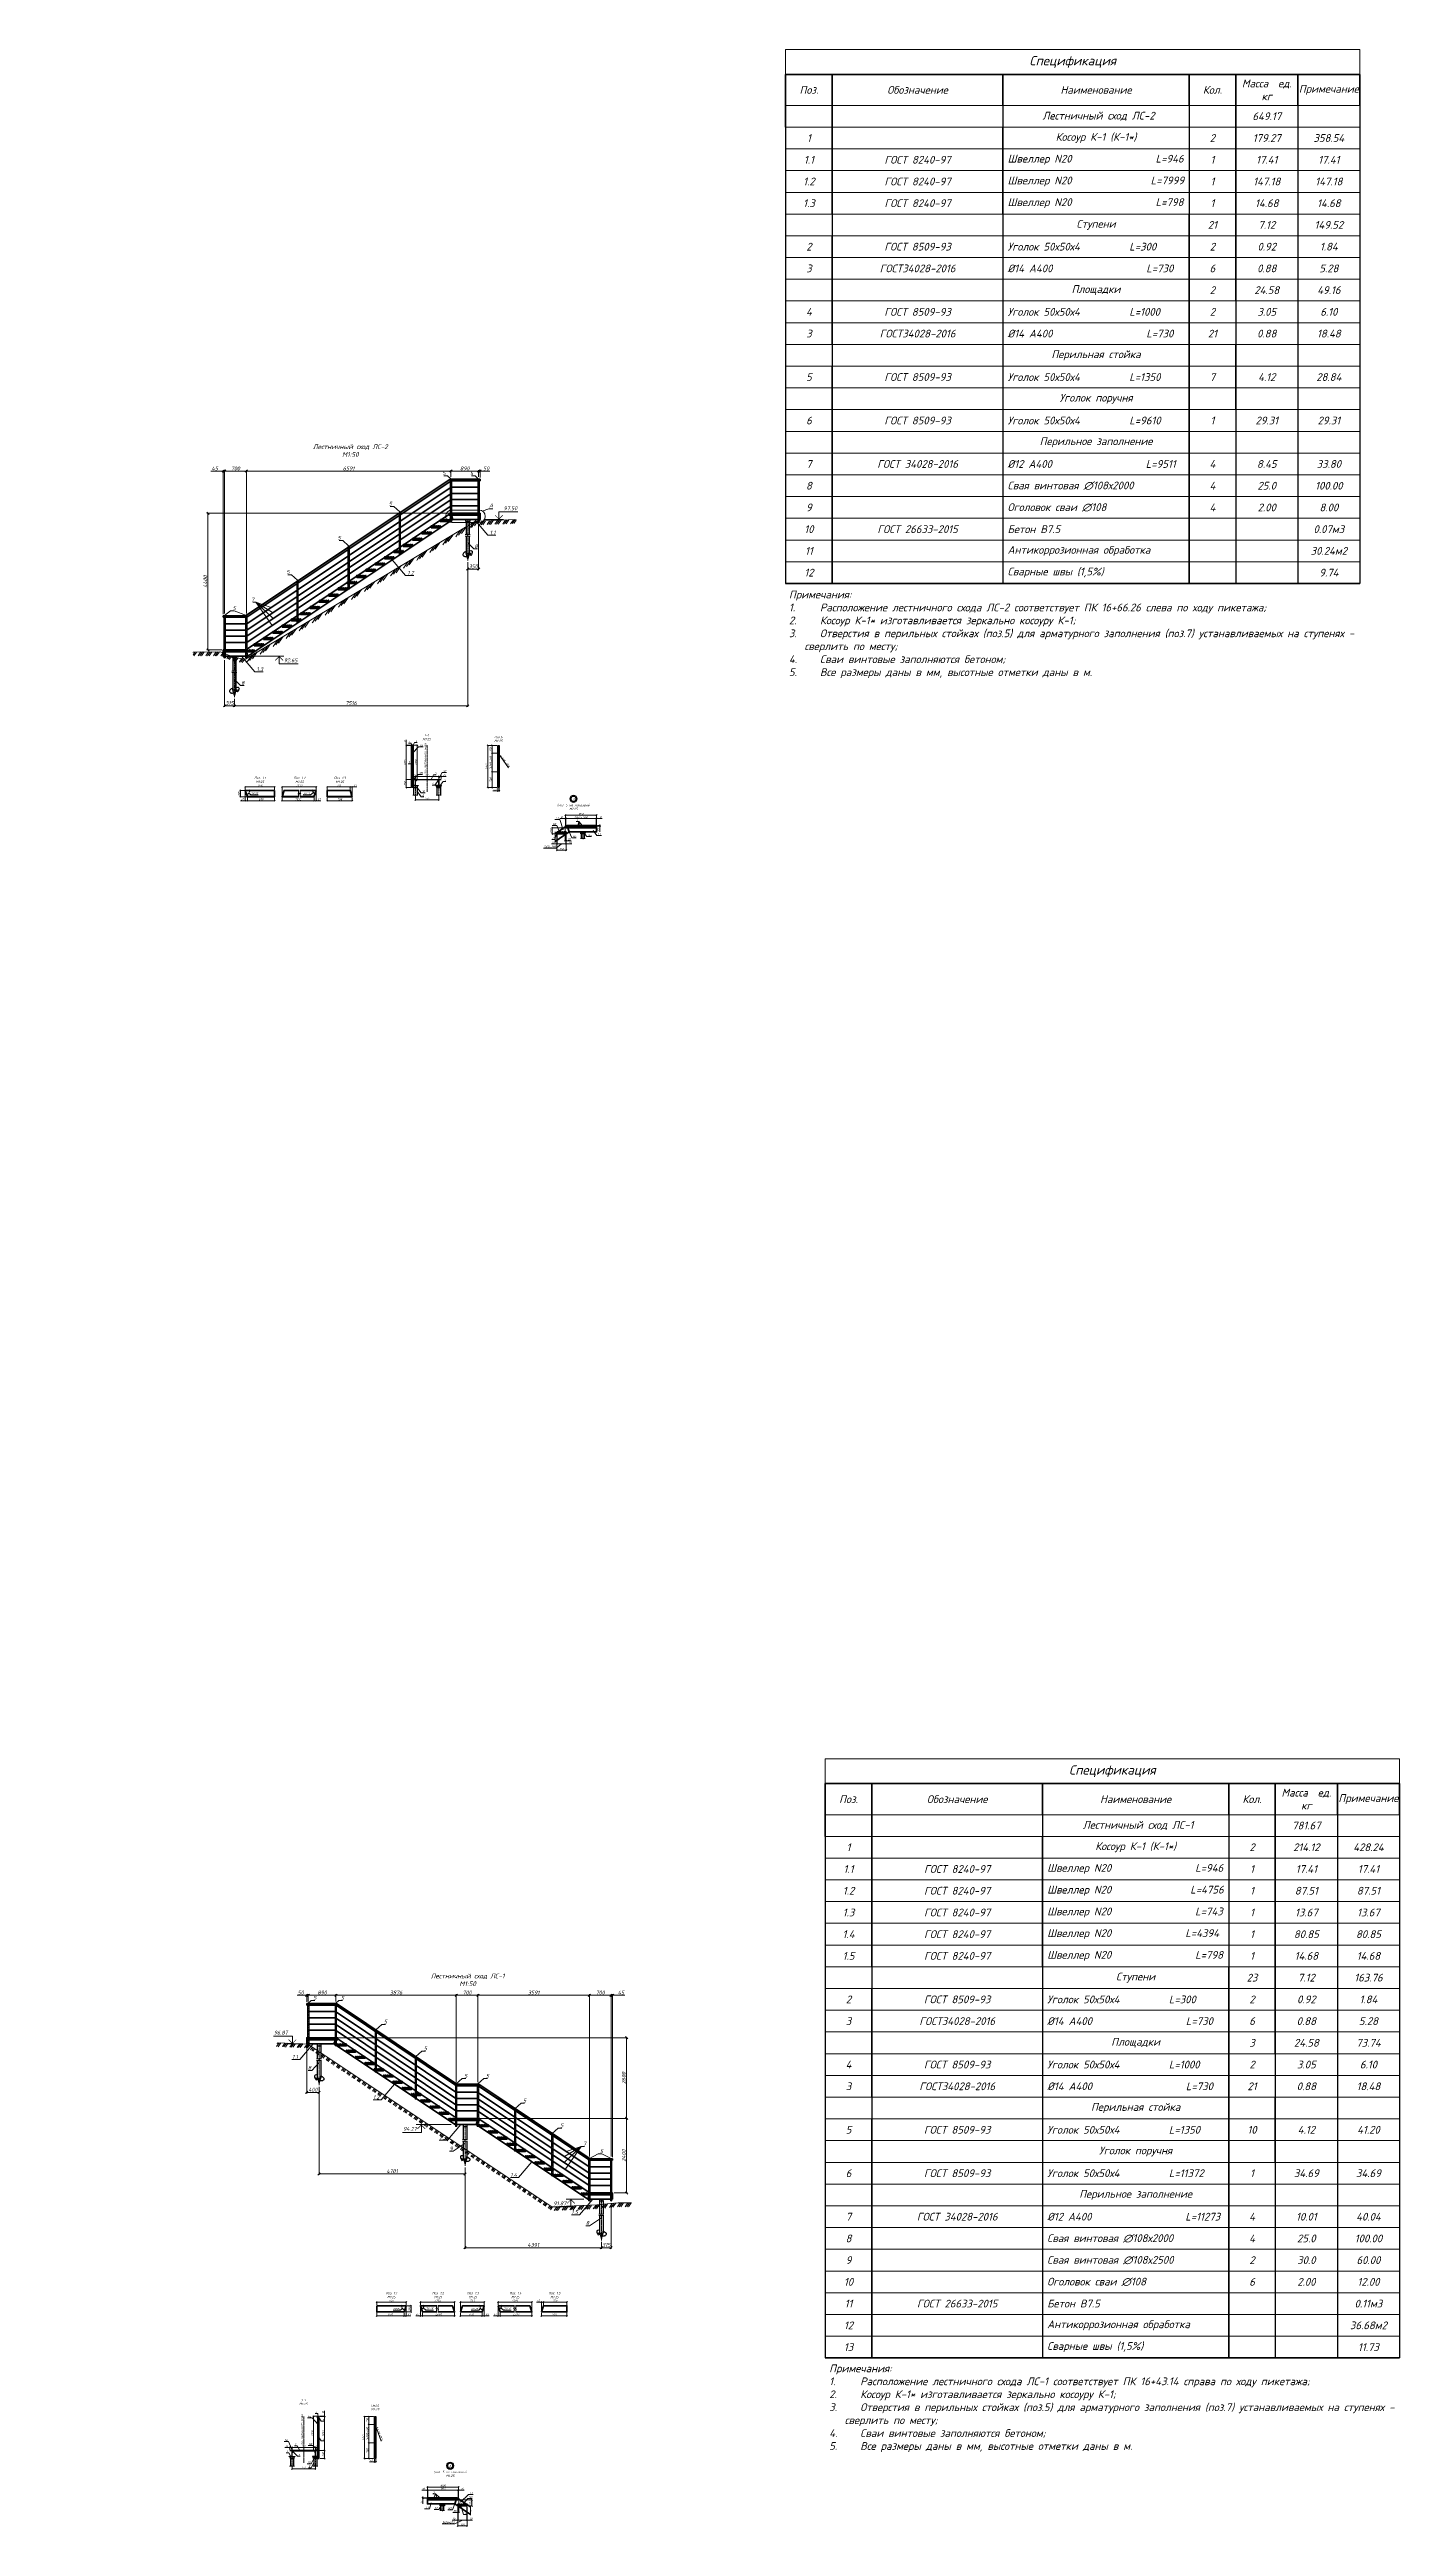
# Model space of a CAD drawing. Header units: millimetres. Extents: x 13217 to 56708, y 1467 to 81254.
import ezdxf
from ezdxf import colors
from ezdxf.entities.mleader import LeaderData, LeaderLine
from ezdxf.enums import TextEntityAlignment as Align
from ezdxf.math import Vec2, Vec3

# ---------------------------------------------------------------- set-up
doc = ezdxf.new("R2010")
doc.units = ezdxf.units.MM
doc.set_wipeout_variables(frame=1)
doc.linetypes.add('DASHDOT', pattern=[25.4, 12.7, -6.35, 0, -6.35])
doc.linetypes.add('DASHED', pattern=[19.05, 12.7, -6.35])
doc.layers.get('Defpoints').update_dxf_attribs({"color": 6})
for name, color, linetype, lineweight in [('$Выноски', 5, 'Continuous', 13), ('$Оси', 1, 'DASHDOT', 13), ('$Пунктир', 3, 'DASHED', 13), ('$Размеры', 5, 'Continuous', 13), ('$Слои конструкции', 7, 'Continuous', 35), ('$Текст Model', 7, 'Continuous', 13), ('$Тонкие', 8, 'Continuous', 13)]:
    doc.layers.add(name, color=color, linetype=linetype, lineweight=lineweight)
doc.layers.add('Существующая поверхность', color=7, linetype='Continuous')
doc.styles.add('@ТРАНСПРОЕКТ', font='isocpeur.ttf', dxfattribs={"oblique": 15})
doc.dimstyles.new('@TN  1-25', dxfattribs={"dimscale": 25, "dimtxt": 2.5, "dimasz": 1.5, "dimexe": 0.7, "dimexo": 1, "dimgap": 0.5, "dimtad": 1, "dimdec": 0, "dimzin": 0, "dimdsep": 46, "dimtxsty": '@ТРАНСПРОЕКТ', "dimblk": 'OBLIQUE', "dimcen": 0, "dimclrd": 256, "dimclre": 256, "dimclrt": 256, "dimaunit": 1, "dimadec": 3, "dimazin": 0, "dimtfac": 1, "dimtdec": 0, "dimtofl": 0, "dimtmove": 0, "dimatfit": 3, "dimfxl": 1, "dimtolj": 1, "dimtzin": 0, "dimlwd": 13, "dimlwe": 13, "dimarcsym": 0})
doc.dimstyles.new('@TN  1-50', dxfattribs={"dimscale": 50, "dimtxt": 2.5, "dimasz": 1.5, "dimexe": 0.7, "dimexo": 1, "dimgap": 0.5, "dimtad": 1, "dimdec": 0, "dimzin": 0, "dimdsep": 46, "dimtxsty": '@ТРАНСПРОЕКТ', "dimblk": 'OBLIQUE', "dimcen": 0, "dimclrd": 256, "dimclre": 256, "dimclrt": 256, "dimaunit": 1, "dimadec": 3, "dimazin": 0, "dimtfac": 1, "dimtdec": 0, "dimtofl": 0, "dimtmove": 0, "dimatfit": 3, "dimfxl": 1, "dimtolj": 1, "dimtzin": 0, "dimlwd": 13, "dimlwe": 13, "dimarcsym": 0})

msp = doc.modelspace()

# ---------------------------------------------------------------- texts
at = {"layer": '$Выноски', "style": '@ТРАНСПРОЕКТ', "oblique": 15}
for s, p in [('97.50', (27846.5, 66414.9)), ('92.65', (20764.5, 61515.1))]:
    msp.add_text(s, height=125, dxfattribs=at).set_placement(p)
for s, p in [('96.87', (20890.6, 17310.9)), ('94.27', (25046.6, 14211.2)), ('91.87', (29865.2, 11811.2))]:
    msp.add_text(s, height=125, dxfattribs=at).set_placement(p, align=Align.RIGHT)
at = {"layer": '$Выноски', "attachment_point": 5, "style": '@ТРАНСПРОЕКТ'}
for s, width, insert, char_height in [('Лестничный сход ЛС-2\\PМ1:50', 2739.893, (22908.5, 68335.2), 150), ('1-1\\PМ1:25', 387.907, (25366.5, 59102.2), 75), ('Поз. 1.1\\PМ1:25', 387.907, (19996.4, 57727.4), 75), ('Поз. 1.2\\PМ1:25', 433.619, (21271, 57727.4), 75), ('Поз. 1.3\\PМ1:25', 445.834, (22569.2, 57727.4), 75), ('\\pxsm1.5;А\\P\\psm1;(поз. 5 не показана)\\PМ1:25', 1201.33, (30098.5, 56947.8), 75), ('Лестничный сход ЛС-1\\PМ1:50', 2739.893, (26687.7, 19073.9), 150), ('Поз. 1.1\\PМ1:25', 387.907, (24231.8, 8918.9), 75), ('Поз. 1.2\\PМ1:25', 433.619, (25731.8, 8918.9), 75), ('Поз. 1.3\\PМ1:25', 445.834, (26855.8, 8918.9), 75), ('Поз. 1.4\\PМ1:25', 445.834, (28229.2, 8918.9), 75), ('Поз. 1.5\\PМ1:25', 445.834, (29487.7, 8918.9), 75), ('1-1\\PМ1:25', 387.907, (21393.2, 5474.5), 75), ('\\pxsm1.5;А\\P\\psm1;(поз. 5 не показана)\\PМ1:25', 1201.33, (26125.2, 3252.6), 75)]:
    msp.add_mtext_dynamic_manual_height_columns(s, width=width, gutter_width=1250, heights=[0], dxfattribs=dict(at, insert=insert, char_height=char_height))
at = {"layer": '$Размеры', "char_height": 75, "attachment_point": 5, "style": '@ТРАНСПРОЕКТ'}
for insert in [(27677.9, 59045.8), (23704.6, 5302.6)]:
    msp.add_mtext_dynamic_manual_height_columns('Поз.6\\PМ1:25', width=387.907, gutter_width=1250, heights=[0], dxfattribs=dict(at, insert=insert))
at = {"layer": '$Размеры', "char_height": 62.5, "attachment_point": 5, "rotation": 90, "style": '@ТРАНСПРОЕКТ'}
for insert in [(25325.2, 58413.5), (21351.8, 4585.8)]:
    msp.add_mtext_dynamic_manual_height_columns('Ось лестничного схода ', width=1022.717, gutter_width=1250, heights=[0], dxfattribs=dict(at, insert=insert))
at = {"layer": '$Текст Model', "lineweight": 13, "char_height": 250, "attachment_point": 1, "style": '@ТРАНСПРОЕКТ'}
for s, insert in [('\\pxi-3,l3,sm1,t3;Примечания:\\P\\pi-2,l2,tz;1.^IРасположение лестничного схода ЛС-2 соответствует ПК 16+66.26 слева по ходу пикетажа;\\P2.^IКосоур К-1* изготавливается зеркально косоуру К-1;\\P3.^IОтверстия в перильных стойках (поз.5) для арматурного заполнения (поз.7) устанавливаемых на ступенях - сверлить по месту;\\P4.^IСваи винтовые заполняются бетоном;\\P{\\C7;5.^IВсе размеры даны в мм}, высотные отметки даны в м.', (37038.5, 63823.9)), ('\\pxi-3,l3,sm1,t3;Примечания:\\P\\pi-2,l2,tz;1.^IРасположение лестничного схода ЛС-1 соответствует ПК 16+43.14 справа по ходу пикетажа;\\P2.^IКосоур К-1* изготавливается зеркально косоуру К-1;\\P3.^IОтверстия в перильных стойках (поз.5) для арматурного заполнения (поз.7) устанавливаемых на ступенях - сверлить по месту;\\P4.^IСваи винтовые заполняются бетоном;\\P{\\C7;5.^IВсе размеры даны в мм}, высотные отметки даны в м.', (38335.4, 6683.4))]:
    msp.add_mtext_dynamic_manual_height_columns(s, width=18401.151, gutter_width=12.5, heights=[0], dxfattribs=dict(at, insert=insert))

# ---------------------------------------------------------------- blocks, each defined once
blk = doc.blocks.new('A$C5F204257')
at = {"layer": '$Пунктир', "ltscale": 0.2}
for p, q in [((-59, -60), (-59, -5)), ((59, -5), (59, -60))]:
    blk.add_line(p, q, dxfattribs=at)
at = {"linetype": 'Continuous', "ltscale": 5}
for points in [[(0, -5), (-90, -5), (-90, 0), (90, 0), (90, -5), (0, -5)], [(-63.5, -5), (-63.5, -60), (63.5, -60), (63.5, -5)]]:
    blk.add_lwpolyline(points, dxfattribs=at)
blk = doc.blocks.new('A$C7C7647EF')
at = {"lineweight": -2}
blk.add_wipeout([(-25, -268), (-25, 1082), (25, 1082), (25, -268)], dxfattribs=at)
at = {"layer": '$Оси'}
blk.add_lwpolyline([(0, 1112), (0, -288)], dxfattribs=at)
at = {"layer": '$Пунктир'}
blk.add_lwpolyline([(21, -268), (25, -268), (25, 1082), (21, 1082)], close=True, dxfattribs=at)
at = {"color": 7, "lineweight": -2}
blk.add_lwpolyline([(-25, -268), (25, -268), (25, 1082), (-25, 1082)], close=True, dxfattribs=at)
at = {"layer": 'Defpoints'}
blk.add_lwpolyline([(25, 1092), (-25, 1092), (-25, 1042), (25, 1042)], close=True, dxfattribs=at)
blk = doc.blocks.new('площадка 1 м')
h = blk.add_hatch(color=256)
h.dxf.hatch_style = 1
edge = h.paths.add_edge_path()
edge.add_arc((-331217, 332674), 7.75, 0, 360)
h = blk.add_hatch(color=256)
h.dxf.hatch_style = 1
edge = h.paths.add_edge_path()
edge.add_arc((-331168, 332674), 7.75, 0, 360)
h = blk.add_hatch(color=256)
h.dxf.hatch_style = 1
edge = h.paths.add_edge_path()
edge.add_arc((-331119, 332674), 7.75, 0, 360)
h = blk.add_hatch(color=256)
h.dxf.hatch_style = 1
edge = h.paths.add_edge_path()
edge.add_arc((-331070, 332674), 7.75, 0, 360)
h = blk.add_hatch(color=256)
h.dxf.hatch_style = 1
edge = h.paths.add_edge_path()
edge.add_arc((-331021, 332674), 7.75, 0, 360)
h = blk.add_hatch(color=256)
h.dxf.hatch_style = 1
edge = h.paths.add_edge_path()
edge.add_arc((-330972, 332674), 7.75, 0, 360)
h = blk.add_hatch(color=256)
h.dxf.hatch_style = 1
edge = h.paths.add_edge_path()
edge.add_arc((-330923, 332674), 7.75, 0, 360)
h = blk.add_hatch(color=256)
h.dxf.hatch_style = 1
edge = h.paths.add_edge_path()
edge.add_arc((-330874, 332674), 7.75, 0, 360)
h = blk.add_hatch(color=256)
h.dxf.hatch_style = 1
edge = h.paths.add_edge_path()
edge.add_arc((-330825, 332674), 7.75, 0, 360)
h = blk.add_hatch(color=256)
h.dxf.hatch_style = 1
edge = h.paths.add_edge_path()
edge.add_arc((-330776, 332674), 7.75, 0, 360)
h = blk.add_hatch(color=256)
h.dxf.hatch_style = 1
edge = h.paths.add_edge_path()
edge.add_arc((-330727, 332674), 7.75, 0, 360)
h = blk.add_hatch(color=256)
h.dxf.hatch_style = 1
edge = h.paths.add_edge_path()
edge.add_arc((-330678, 332674), 7.75, 0, 360)
h = blk.add_hatch(color=256)
h.dxf.hatch_style = 1
edge = h.paths.add_edge_path()
edge.add_arc((-330629, 332674), 7.75, 0, 360)
h = blk.add_hatch(color=256)
h.dxf.hatch_style = 1
edge = h.paths.add_edge_path()
edge.add_arc((-330580, 332674), 7.75, 0, 360)
h = blk.add_hatch(color=256)
h.dxf.hatch_style = 1
edge = h.paths.add_edge_path()
edge.add_arc((-330531, 332674), 7.75, 0, 360)
h = blk.add_hatch(color=256)
h.dxf.hatch_style = 1
edge = h.paths.add_edge_path()
edge.add_arc((-330482, 332674), 7.75, 0, 360)
h = blk.add_hatch(color=256)
h.dxf.hatch_style = 1
edge = h.paths.add_edge_path()
edge.add_arc((-330433, 332674), 7.75, 0, 360)
h = blk.add_hatch(color=256)
h.dxf.hatch_style = 1
edge = h.paths.add_edge_path()
edge.add_arc((-330384, 332674), 7.75, 0, 360)
h = blk.add_hatch(color=256)
h.dxf.hatch_style = 1
edge = h.paths.add_edge_path()
edge.add_arc((-330335, 332674), 7.75, 0, 360)
h = blk.add_hatch(color=256)
h.dxf.hatch_style = 1
edge = h.paths.add_edge_path()
edge.add_arc((-330286, 332674), 7.75, 0, 360)
h = blk.add_hatch(color=256)
h.dxf.hatch_style = 1
edge = h.paths.add_edge_path()
edge.add_arc((-330237, 332674), 7.75, 0, 360)
at = {"layer": '$Слои конструкции'}
for points in [[(-331227, 332617), (-330227, 332617), (-330227, 332667), (-331227, 332667)], [(-331227, 332667), (-330227, 332667), (-330227, 332662), (-331227, 332662)]]:
    blk.add_lwpolyline(points, close=True, dxfattribs=at)
for centre in [(-331217, 332674), (-331168, 332674), (-331119, 332674), (-331070, 332674), (-331021, 332674), (-330972, 332674), (-330923, 332674), (-330874, 332674), (-330825, 332674), (-330776, 332674), (-330727, 332674), (-330678, 332674), (-330629, 332674), (-330580, 332674), (-330531, 332674), (-330482, 332674), (-330433, 332674), (-330384, 332674), (-330335, 332674), (-330286, 332674), (-330237, 332674)]:
    blk.add_circle(centre, 7.75)
blk = doc.blocks.new('A$C1284102D')
at = {"layer": '$Оси', "linetype": 'DASHDOT'}
for p, q in [((0, -422), (0, 47)), ((0, -1268), (0, -472))]:
    blk.add_line(p, q, dxfattribs=at)
at = {"layer": '$Тонкие'}
for points in [[(79, -422), (19, -422), (6, -403), (-6, -441), (-19, -422), (-79, -422)], [(79, -472), (19, -472), (6, -453), (-6, -491), (-19, -472), (-79, -472)]]:
    blk.add_lwpolyline(points, dxfattribs=at)
at = {"linetype": 'Continuous', "ltscale": 5}
for p, q in [((-101, -1040), (3, -1040)), ((-100, -1094), (-49, -1072)), ((-50, -1040), (-54, -1028)), ((-38, -1079), (-50, -1040)), ((-38, -1079), (0, -1206)), ((0, -1206), (33, -1098)), ((3, -1040), (13, -1041)), ((13, -1041), (24, -1041)), ((24, -1041), (35, -1040)), ((33, -1098), (54, -1028)), ((35, -1040), (37, -1039)), ((37, -1039), (43, -1037)), ((43, -1037), (46, -1036)), ((46, -1036), (51, -1032)), ((51, -1032), (54, -1028)), ((54, -1028), (54, -968))]:
    blk.add_line(p, q, dxfattribs=at)
for points in [[(-54, -422), (-54, 0), (54, 0), (54, -422)], [(-54, -1028), (-54, -472)], [(54, -472), (54, -1028)], [(-54, -947), (-98, -941), (-126, -946), (-142, -961), (-148, -982), (-144, -1008), (-133, -1037), (-118, -1066), (-100, -1094)], [(54, -968), (100, -995), (131, -1019), (150, -1042), (157, -1062), (156, -1081), (149, -1096), (136, -1109), (121, -1119), (106, -1126), (90, -1130), (73, -1132), (58, -1131), (42, -1128), (27, -1124), (13, -1118), (0, -1112), (-11, -1105), (-22, -1098), (-32, -1090), (-43, -1082), (-54, -1072), (-68, -1062), (-83, -1051), (-101, -1040)]]:
    blk.add_lwpolyline(points, dxfattribs=at)
blk = doc.blocks.new('ступенька 250')
h = blk.add_hatch(color=256)
h.dxf.hatch_style = 1
edge = h.paths.add_edge_path()
edge.add_arc((-333983, 334874), 7.75, 180, 540, ccw=False)
h = blk.add_hatch(color=256)
h.dxf.hatch_style = 1
edge = h.paths.add_edge_path()
edge.add_arc((-333927, 334874), 7.75, 0, 360)
h = blk.add_hatch(color=256)
h.dxf.hatch_style = 1
edge = h.paths.add_edge_path()
edge.add_arc((-333871, 334874), 7.75, 0, 360)
h = blk.add_hatch(color=256)
h.dxf.hatch_style = 1
edge = h.paths.add_edge_path()
edge.add_arc((-333815, 334874), 7.75, 0, 360)
h = blk.add_hatch(color=256)
h.dxf.hatch_style = 1
edge = h.paths.add_edge_path()
edge.add_arc((-333759, 334874), 7.75, 0, 360)
h = blk.add_hatch(color=256)
h.dxf.hatch_style = 1
edge = h.paths.add_edge_path()
edge.add_arc((-333703, 334874), 7.75, 0, 360)
at = {"layer": '$Слои конструкции'}
for points in [[(-333993, 334817), (-333693, 334817), (-333693, 334867), (-333993, 334867)], [(-333993, 334867), (-333693, 334867), (-333693, 334862), (-333993, 334862)]]:
    blk.add_lwpolyline(points, close=True, dxfattribs=at)
for centre in [(-333983, 334874), (-333927, 334874), (-333871, 334874), (-333815, 334874), (-333759, 334874), (-333703, 334874)]:
    blk.add_circle(centre, 7.75)
blk = doc.blocks.new('_Oblique')
at = {"color": 0, "linetype": 'ByBlock', "lineweight": -2}
blk.add_line((-0.5, -0.5), (0.5, 0.5), dxfattribs=at)
blk = doc.blocks.new('*D60')
at = {"layer": '$Размеры', "linetype": 'Continuous', "lineweight": 13, "transparency": 16777216}
for p, q in [((27039, 67485), (27039, 67708)), ((27039, 67673), (27089, 67673)), ((27089, 67465), (27089, 67708)), ((27089, 67673), (27398, 67673))]:
    blk.add_line(p, q, dxfattribs=at)
at = {"layer": 'Defpoints', "color": 0, "transparency": 16777216}
for p in [(27039, 67435), (27089, 67673), (27089, 67415)]:
    blk.add_point(p, dxfattribs=at)
at = {"layer": '$Размеры', "lineweight": 13, "transparency": 16777216, "xscale": 75, "yscale": 75, "zscale": 75, "rotation": 180}
blk.add_blockref('_Oblique', (27039, 67673), dxfattribs=at)
at = {"layer": '$Размеры', "lineweight": 13, "transparency": 16777216, "xscale": 75, "yscale": 75, "zscale": 75}
blk.add_blockref('_Oblique', (27089, 67673), dxfattribs=at)
at = {"layer": '$Размеры', "transparency": 16777216, "insert": (27281, 67760), "char_height": 125, "attachment_point": 5, "style": '@ТРАНСПРОЕКТ'}
blk.add_mtext('\\A1;50', dxfattribs=at)
blk = doc.blocks.new('*D61')
at = {"layer": '$Размеры', "linetype": 'Continuous', "lineweight": 13, "transparency": 16777216}
for p, q in [((26149, 67485), (26149, 67708)), ((26149, 67673), (27039, 67673)), ((27039, 67485), (27039, 67708))]:
    blk.add_line(p, q, dxfattribs=at)
at = {"layer": 'Defpoints', "color": 0, "transparency": 16777216}
for p in [(26149, 67435), (27039, 67673), (27039, 67435)]:
    blk.add_point(p, dxfattribs=at)
at = {"layer": '$Размеры', "lineweight": 13, "transparency": 16777216, "xscale": 75, "yscale": 75, "zscale": 75, "rotation": 180}
blk.add_blockref('_Oblique', (26149, 67673), dxfattribs=at)
at = {"layer": '$Размеры', "lineweight": 13, "transparency": 16777216, "xscale": 75, "yscale": 75, "zscale": 75}
blk.add_blockref('_Oblique', (27039, 67673), dxfattribs=at)
at = {"layer": '$Размеры', "transparency": 16777216, "insert": (26594, 67760), "char_height": 125, "attachment_point": 5, "style": '@ТРАНСПРОЕКТ'}
blk.add_mtext('\\A1;890', dxfattribs=at)
blk = doc.blocks.new('*D62')
at = {"layer": '$Размеры', "linetype": 'Continuous', "lineweight": 13, "transparency": 16777216}
for p, q in [((19558, 63085), (19558, 67708)), ((19558, 67673), (26149, 67673)), ((26149, 67485), (26149, 67708))]:
    blk.add_line(p, q, dxfattribs=at)
at = {"layer": 'Defpoints', "color": 0, "transparency": 16777216}
for p in [(26149, 67673), (26149, 67435), (19558, 63035)]:
    blk.add_point(p, dxfattribs=at)
at = {"layer": '$Размеры', "lineweight": 13, "transparency": 16777216, "xscale": 75, "yscale": 75, "zscale": 75, "rotation": 180}
blk.add_blockref('_Oblique', (19558, 67673), dxfattribs=at)
at = {"layer": '$Размеры', "lineweight": 13, "transparency": 16777216, "xscale": 75, "yscale": 75, "zscale": 75}
blk.add_blockref('_Oblique', (26149, 67673), dxfattribs=at)
at = {"layer": '$Размеры', "transparency": 16777216, "insert": (22854, 67760), "char_height": 125, "attachment_point": 5, "style": '@ТРАНСПРОЕКТ'}
blk.add_mtext('\\A1;6591', dxfattribs=at)
blk = doc.blocks.new('*D63')
at = {"layer": '$Размеры', "linetype": 'Continuous', "lineweight": 13, "transparency": 16777216}
for p, q in [((18858, 63085), (18858, 67708)), ((18858, 67673), (19558, 67673)), ((19558, 63085), (19558, 67708))]:
    blk.add_line(p, q, dxfattribs=at)
at = {"layer": 'Defpoints', "color": 0, "transparency": 16777216}
for p in [(19558, 67673), (18858, 63035), (19558, 63035)]:
    blk.add_point(p, dxfattribs=at)
at = {"layer": '$Размеры', "lineweight": 13, "transparency": 16777216, "xscale": 75, "yscale": 75, "zscale": 75, "rotation": 180}
blk.add_blockref('_Oblique', (18858, 67673), dxfattribs=at)
at = {"layer": '$Размеры', "lineweight": 13, "transparency": 16777216, "xscale": 75, "yscale": 75, "zscale": 75}
blk.add_blockref('_Oblique', (19558, 67673), dxfattribs=at)
at = {"layer": '$Размеры', "transparency": 16777216, "insert": (19208, 67760), "char_height": 125, "attachment_point": 5, "style": '@ТРАНСПРОЕКТ'}
blk.add_mtext('\\A1;700', dxfattribs=at)
blk = doc.blocks.new('*D64')
at = {"layer": '$Размеры', "linetype": 'Continuous', "lineweight": 13, "transparency": 16777216}
for p, q in [((26094, 66315), (18286, 66315)), ((18321, 66315), (18321, 61915)), ((18763, 61915), (18286, 61915))]:
    blk.add_line(p, q, dxfattribs=at)
at = {"layer": 'Defpoints', "color": 0, "transparency": 16777216}
for p in [(26144, 66315), (18321, 61915), (18813, 61915)]:
    blk.add_point(p, dxfattribs=at)
at = {"layer": '$Размеры', "lineweight": 13, "transparency": 16777216, "xscale": 75, "yscale": 75, "zscale": 75}
for p, rotation in [((18321, 66315), 90), ((18321, 61915), 270)]:
    blk.add_blockref('_Oblique', p, dxfattribs=dict(at, rotation=rotation))
at = {"layer": '$Размеры', "transparency": 16777216, "insert": (18234, 64115), "char_height": 125, "attachment_point": 5, "rotation": 90, "style": '@ТРАНСПРОЕКТ'}
blk.add_mtext('\\A1;4400', dxfattribs=at)
blk = doc.blocks.new('*D65')
at = {"layer": '$Размеры', "linetype": 'Continuous', "lineweight": 13, "transparency": 16777216}
for p, q in [((27039, 65985), (27039, 64485)), ((26690, 64737), (26690, 64485)), ((27039, 64520), (26690, 64520))]:
    blk.add_line(p, q, dxfattribs=at)
at = {"layer": 'Defpoints', "color": 0, "transparency": 16777216}
for p in [(27039, 66035), (26690, 64787), (26690, 64520)]:
    blk.add_point(p, dxfattribs=at)
at = {"layer": '$Размеры', "lineweight": 13, "transparency": 16777216, "xscale": 75, "yscale": 75, "zscale": 75, "rotation": 180}
blk.add_blockref('_Oblique', (26690, 64520), dxfattribs=at)
at = {"layer": '$Размеры', "lineweight": 13, "transparency": 16777216, "xscale": 75, "yscale": 75, "zscale": 75}
blk.add_blockref('_Oblique', (27039, 64520), dxfattribs=at)
at = {"layer": '$Размеры', "transparency": 16777216, "insert": (26865, 64607), "char_height": 125, "attachment_point": 5, "style": '@ТРАНСПРОЕКТ'}
blk.add_mtext('\\A1;350', dxfattribs=at)
blk = doc.blocks.new('*D66')
at = {"layer": '$Размеры', "linetype": 'Continuous', "lineweight": 13, "transparency": 16777216}
for p, q in [((26690, 64737), (26690, 60078)), ((19173, 60337), (19173, 60078)), ((26690, 60113), (19173, 60113))]:
    blk.add_line(p, q, dxfattribs=at)
at = {"layer": 'Defpoints', "color": 0, "transparency": 16777216}
for p in [(26690, 64787), (19173, 60387), (19173, 60113)]:
    blk.add_point(p, dxfattribs=at)
at = {"layer": '$Размеры', "lineweight": 13, "transparency": 16777216, "xscale": 75, "yscale": 75, "zscale": 75, "rotation": 180}
blk.add_blockref('_Oblique', (19173, 60113), dxfattribs=at)
at = {"layer": '$Размеры', "lineweight": 13, "transparency": 16777216, "xscale": 75, "yscale": 75, "zscale": 75}
blk.add_blockref('_Oblique', (26690, 60113), dxfattribs=at)
at = {"layer": '$Размеры', "transparency": 16777216, "insert": (22932, 60201), "char_height": 125, "attachment_point": 5, "style": '@ТРАНСПРОЕКТ'}
blk.add_mtext('\\A1;7516', dxfattribs=at)
blk = doc.blocks.new('*D67')
at = {"layer": '$Размеры', "linetype": 'Continuous', "lineweight": 13, "transparency": 16777216}
for p, q in [((18858, 61585), (18858, 60078)), ((19173, 60113), (18858, 60113)), ((19173, 60337), (19173, 60078))]:
    blk.add_line(p, q, dxfattribs=at)
at = {"layer": 'Defpoints', "color": 0, "transparency": 16777216}
for p in [(18858, 61635), (18858, 60113), (19173, 60387)]:
    blk.add_point(p, dxfattribs=at)
at = {"layer": '$Размеры', "lineweight": 13, "transparency": 16777216, "xscale": 75, "yscale": 75, "zscale": 75, "rotation": 180}
blk.add_blockref('_Oblique', (18858, 60113), dxfattribs=at)
at = {"layer": '$Размеры', "lineweight": 13, "transparency": 16777216, "xscale": 75, "yscale": 75, "zscale": 75}
blk.add_blockref('_Oblique', (19173, 60113), dxfattribs=at)
at = {"layer": '$Размеры', "transparency": 16777216, "insert": (19016, 60201), "char_height": 125, "attachment_point": 5, "style": '@ТРАНСПРОЕКТ'}
blk.add_mtext('\\A1;315', dxfattribs=at)
blk = doc.blocks.new('_None')
blk = doc.blocks.new('*D68')
at = {"layer": '$Размеры', "linetype": 'Continuous', "lineweight": 13, "transparency": 16777216}
for p, q in [((19523, 57056), (19369, 57056)), ((19523, 57361), (19523, 57038)), ((19590, 57056), (19523, 57056)), ((19590, 57161), (19590, 57038))]:
    blk.add_line(p, q, dxfattribs=at)
at = {"layer": 'Defpoints', "color": 0, "transparency": 16777216}
for p in [(19523, 57386), (19523, 57056), (19590, 57186)]:
    blk.add_point(p, dxfattribs=at)
at = {"layer": '$Размеры', "lineweight": 13, "transparency": 16777216, "xscale": 37.5, "yscale": 37.5, "zscale": 37.5, "rotation": 180}
blk.add_blockref('_Oblique', (19523, 57056), dxfattribs=at)
at = {"layer": '$Размеры', "lineweight": 13, "transparency": 16777216, "xscale": 37.5, "yscale": 37.5, "zscale": 37.5}
blk.add_blockref('_Oblique', (19590, 57056), dxfattribs=at)
at = {"layer": '$Размеры', "transparency": 16777216, "insert": (19428, 57100), "char_height": 62.5, "attachment_point": 5, "style": '@ТРАНСПРОЕКТ'}
blk.add_mtext('\\A1;67', dxfattribs=at)
blk = doc.blocks.new('*D69')
at = {"layer": '$Размеры', "linetype": 'Continuous', "lineweight": 13, "transparency": 16777216}
for p, q in [((19590, 57161), (19590, 57038)), ((19590, 57056), (20469, 57056)), ((20469, 57161), (20469, 57038))]:
    blk.add_line(p, q, dxfattribs=at)
at = {"layer": 'Defpoints', "color": 0, "transparency": 16777216}
for p in [(19590, 57186), (20469, 57186), (20469, 57056)]:
    blk.add_point(p, dxfattribs=at)
at = {"layer": '$Размеры', "lineweight": 13, "transparency": 16777216, "xscale": 37.5, "yscale": 37.5, "zscale": 37.5, "rotation": 180}
blk.add_blockref('_Oblique', (19590, 57056), dxfattribs=at)
at = {"layer": '$Размеры', "lineweight": 13, "transparency": 16777216, "xscale": 37.5, "yscale": 37.5, "zscale": 37.5}
blk.add_blockref('_Oblique', (20469, 57056), dxfattribs=at)
at = {"layer": '$Размеры', "transparency": 16777216, "insert": (20030, 57100), "char_height": 62.5, "attachment_point": 5, "style": '@ТРАНСПРОЕКТ'}
blk.add_mtext('\\A1;879', dxfattribs=at)
blk = doc.blocks.new('*D70')
at = {"layer": '$Размеры', "linetype": 'Continuous', "lineweight": 13, "transparency": 16777216}
for p, q in [((19498, 57386), (19348, 57386)), ((19565, 57186), (19348, 57186)), ((19365, 57186), (19365, 57386))]:
    blk.add_line(p, q, dxfattribs=at)
at = {"layer": 'Defpoints', "color": 0, "transparency": 16777216}
for p in [(19365, 57386), (19523, 57386), (19590, 57186)]:
    blk.add_point(p, dxfattribs=at)
at = {"layer": '$Размеры', "lineweight": 13, "transparency": 16777216, "xscale": 37.5, "yscale": 37.5, "zscale": 37.5}
for p, rotation in [((19365, 57386), 90), ((19365, 57186), 270)]:
    blk.add_blockref('_Oblique', p, dxfattribs=dict(at, rotation=rotation))
at = {"layer": '$Размеры', "transparency": 16777216, "insert": (19322, 57286), "char_height": 62.5, "attachment_point": 5, "rotation": 90, "style": '@ТРАНСПРОЕКТ'}
blk.add_mtext('\\A1;200', dxfattribs=at)
blk = doc.blocks.new('*D71')
at = {"layer": '$Размеры', "linetype": 'Continuous', "lineweight": 13, "transparency": 16777216}
for p, q in [((19641, 57301), (19704, 57241)), ((19704, 57241), (19943, 57241))]:
    blk.add_line(p, q, dxfattribs=at)
blk.add_arc((19523, 57386), 145, 288.52124, 0, dxfattribs=at)
at = {"layer": 'Defpoints', "color": 0, "transparency": 16777216}
for p in [(19523, 57386), (19523, 57386), (19590, 57186), (19621, 57279), (20469, 57386)]:
    blk.add_point(p, dxfattribs=at)
at = {"layer": '$Размеры', "lineweight": 13, "transparency": 16777216, "xscale": 37.5, "yscale": 37.5, "zscale": 37.5}
for p, rotation in [((19570, 57248), 198.5212373864472), ((19669, 57386), 90.00000000000031)]:
    blk.add_blockref('_Oblique', p, dxfattribs=dict(at, rotation=rotation))
at = {"layer": '$Размеры', "transparency": 16777216, "insert": (19830, 57285), "char_height": 62.5, "attachment_point": 5, "style": '@ТРАНСПРОЕКТ'}
blk.add_mtext("\\A1;71°29'", dxfattribs=at)
blk = doc.blocks.new('*D72')
at = {"layer": '$Размеры', "linetype": 'Continuous', "lineweight": 13, "transparency": 16777216}
for p, q in [((19523, 57411), (19523, 57518)), ((19523, 57500), (20469, 57500)), ((20469, 57411), (20469, 57518))]:
    blk.add_line(p, q, dxfattribs=at)
at = {"layer": 'Defpoints', "color": 0, "transparency": 16777216}
for p in [(20469, 57500), (19523, 57386), (20469, 57386)]:
    blk.add_point(p, dxfattribs=at)
at = {"layer": '$Размеры', "lineweight": 13, "transparency": 16777216, "xscale": 37.5, "yscale": 37.5, "zscale": 37.5, "rotation": 180}
blk.add_blockref('_Oblique', (19523, 57500), dxfattribs=at)
at = {"layer": '$Размеры', "lineweight": 13, "transparency": 16777216, "xscale": 37.5, "yscale": 37.5, "zscale": 37.5}
blk.add_blockref('_Oblique', (20469, 57500), dxfattribs=at)
at = {"layer": '$Размеры', "transparency": 16777216, "insert": (19996, 57544), "char_height": 62.5, "attachment_point": 5, "style": '@ТРАНСПРОЕКТ'}
blk.add_mtext('\\A1;946', dxfattribs=at)
blk = doc.blocks.new('*D73')
at = {"layer": '$Размеры', "linetype": 'Continuous', "lineweight": 13, "transparency": 16777216}
for p, q in [((20708, 57211), (20708, 57518)), ((21805, 57500), (20708, 57500)), ((21805, 57411), (21805, 57518))]:
    blk.add_line(p, q, dxfattribs=at)
at = {"layer": 'Defpoints', "color": 0, "transparency": 16777216}
for p in [(20708, 57500), (20708, 57186), (21805, 57386)]:
    blk.add_point(p, dxfattribs=at)
at = {"layer": '$Размеры', "lineweight": 13, "transparency": 16777216, "xscale": 37.5, "yscale": 37.5, "zscale": 37.5, "rotation": 180}
blk.add_blockref('_Oblique', (20708, 57500), dxfattribs=at)
at = {"layer": '$Размеры', "lineweight": 13, "transparency": 16777216, "xscale": 37.5, "yscale": 37.5, "zscale": 37.5}
blk.add_blockref('_Oblique', (21805, 57500), dxfattribs=at)
at = {"layer": '$Размеры', "transparency": 16777216, "insert": (21256, 57544), "char_height": 62.5, "attachment_point": 5, "style": '@ТРАНСПРОЕКТ'}
blk.add_mtext('\\A1;7999', dxfattribs=at)
blk = doc.blocks.new('*D74')
at = {"layer": '$Размеры', "linetype": 'Continuous', "lineweight": 13, "transparency": 16777216}
for p, q in [((20708, 57161), (20708, 57038)), ((21738, 57056), (20708, 57056)), ((21738, 57161), (21738, 57038))]:
    blk.add_line(p, q, dxfattribs=at)
at = {"layer": 'Defpoints', "color": 0, "transparency": 16777216}
for p in [(20708, 57186), (20708, 57056), (21738, 57186)]:
    blk.add_point(p, dxfattribs=at)
at = {"layer": '$Размеры', "lineweight": 13, "transparency": 16777216, "xscale": 37.5, "yscale": 37.5, "zscale": 37.5, "rotation": 180}
blk.add_blockref('_Oblique', (20708, 57056), dxfattribs=at)
at = {"layer": '$Размеры', "lineweight": 13, "transparency": 16777216, "xscale": 37.5, "yscale": 37.5, "zscale": 37.5}
blk.add_blockref('_Oblique', (21738, 57056), dxfattribs=at)
at = {"layer": '$Размеры', "transparency": 16777216, "insert": (21223, 57100), "char_height": 62.5, "attachment_point": 5, "style": '@ТРАНСПРОЕКТ'}
blk.add_mtext('\\A1;7932', dxfattribs=at)
blk = doc.blocks.new('*D75')
at = {"layer": '$Размеры', "linetype": 'Continuous', "lineweight": 13, "transparency": 16777216}
for p, q in [((21738, 57161), (21738, 57038)), ((21738, 57056), (21805, 57056)), ((21805, 57361), (21805, 57038)), ((21805, 57056), (21959, 57056))]:
    blk.add_line(p, q, dxfattribs=at)
at = {"layer": 'Defpoints', "color": 0, "transparency": 16777216}
for p in [(21738, 57186), (21805, 57386), (21805, 57056)]:
    blk.add_point(p, dxfattribs=at)
at = {"layer": '$Размеры', "lineweight": 13, "transparency": 16777216, "xscale": 37.5, "yscale": 37.5, "zscale": 37.5, "rotation": 180}
blk.add_blockref('_Oblique', (21738, 57056), dxfattribs=at)
at = {"layer": '$Размеры', "lineweight": 13, "transparency": 16777216, "xscale": 37.5, "yscale": 37.5, "zscale": 37.5}
blk.add_blockref('_Oblique', (21805, 57056), dxfattribs=at)
at = {"layer": '$Размеры', "transparency": 16777216, "insert": (21900, 57100), "char_height": 62.5, "attachment_point": 5, "style": '@ТРАНСПРОЕКТ'}
blk.add_mtext('\\A1;67', dxfattribs=at)
blk = doc.blocks.new('*D76')
at = {"layer": '$Размеры', "linetype": 'Continuous', "lineweight": 13, "transparency": 16777216}
for p, q in [((21629, 57245), (21391, 57245)), ((21717, 57323), (21629, 57245))]:
    blk.add_line(p, q, dxfattribs=at)
blk.add_arc((21805, 57386), 108, 180, 251.47876, dxfattribs=at)
at = {"layer": 'Defpoints', "color": 0, "transparency": 16777216}
for p in [(21288, 57386), (21732, 57306), (21738, 57186), (21805, 57386), (21805, 57386)]:
    blk.add_point(p, dxfattribs=at)
at = {"layer": '$Размеры', "lineweight": 13, "transparency": 16777216, "xscale": 37.5, "yscale": 37.5, "zscale": 37.5}
for p, rotation in [((21696, 57386), 90.00000000000026), ((21770, 57283), 341.4787626134337)]:
    blk.add_blockref('_Oblique', p, dxfattribs=dict(at, rotation=rotation))
at = {"layer": '$Размеры', "transparency": 16777216, "insert": (21504, 57288), "char_height": 62.5, "attachment_point": 5, "style": '@ТРАНСПРОЕКТ'}
blk.add_mtext("\\A1;71°29'", dxfattribs=at)
blk = doc.blocks.new('*D77')
at = {"layer": '$Размеры', "linetype": 'Continuous', "lineweight": 13, "transparency": 16777216}
for p, q in [((22167, 57411), (22167, 57518)), ((22898, 57500), (22167, 57500)), ((22898, 57411), (22898, 57518))]:
    blk.add_line(p, q, dxfattribs=at)
at = {"layer": 'Defpoints', "color": 0, "transparency": 16777216}
for p in [(22167, 57500), (22167, 57386), (22898, 57386)]:
    blk.add_point(p, dxfattribs=at)
at = {"layer": '$Размеры', "lineweight": 13, "transparency": 16777216, "xscale": 37.5, "yscale": 37.5, "zscale": 37.5, "rotation": 180}
blk.add_blockref('_Oblique', (22167, 57500), dxfattribs=at)
at = {"layer": '$Размеры', "lineweight": 13, "transparency": 16777216, "xscale": 37.5, "yscale": 37.5, "zscale": 37.5}
blk.add_blockref('_Oblique', (22898, 57500), dxfattribs=at)
at = {"layer": '$Размеры', "transparency": 16777216, "insert": (22532, 57544), "char_height": 62.5, "attachment_point": 5, "style": '@ТРАНСПРОЕКТ'}
blk.add_mtext('\\A1;731', dxfattribs=at)
blk = doc.blocks.new('*D78')
at = {"layer": '$Размеры', "linetype": 'Continuous', "lineweight": 13, "transparency": 16777216}
for p, q in [((22898, 57411), (22898, 57518)), ((22898, 57500), (22965, 57500)), ((22965, 57211), (22965, 57518)), ((22965, 57500), (23119, 57500))]:
    blk.add_line(p, q, dxfattribs=at)
at = {"layer": 'Defpoints', "color": 0, "transparency": 16777216}
for p in [(22965, 57500), (22898, 57386), (22965, 57186)]:
    blk.add_point(p, dxfattribs=at)
at = {"layer": '$Размеры', "lineweight": 13, "transparency": 16777216, "xscale": 37.5, "yscale": 37.5, "zscale": 37.5, "rotation": 180}
blk.add_blockref('_Oblique', (22898, 57500), dxfattribs=at)
at = {"layer": '$Размеры', "lineweight": 13, "transparency": 16777216, "xscale": 37.5, "yscale": 37.5, "zscale": 37.5}
blk.add_blockref('_Oblique', (22965, 57500), dxfattribs=at)
at = {"layer": '$Размеры', "transparency": 16777216, "insert": (23061, 57544), "char_height": 62.5, "attachment_point": 5, "style": '@ТРАНСПРОЕКТ'}
blk.add_mtext('\\A1;67', dxfattribs=at)
blk = doc.blocks.new('*D79')
at = {"layer": '$Размеры', "linetype": 'Continuous', "lineweight": 13, "transparency": 16777216}
for p, q in [((22167, 57161), (22167, 57038)), ((22965, 57056), (22167, 57056)), ((22965, 57161), (22965, 57038))]:
    blk.add_line(p, q, dxfattribs=at)
at = {"layer": 'Defpoints', "color": 0, "transparency": 16777216}
for p in [(22167, 57186), (22167, 57056), (22965, 57186)]:
    blk.add_point(p, dxfattribs=at)
at = {"layer": '$Размеры', "lineweight": 13, "transparency": 16777216, "xscale": 37.5, "yscale": 37.5, "zscale": 37.5, "rotation": 180}
blk.add_blockref('_Oblique', (22167, 57056), dxfattribs=at)
at = {"layer": '$Размеры', "lineweight": 13, "transparency": 16777216, "xscale": 37.5, "yscale": 37.5, "zscale": 37.5}
blk.add_blockref('_Oblique', (22965, 57056), dxfattribs=at)
at = {"layer": '$Размеры', "transparency": 16777216, "insert": (22566, 57100), "char_height": 62.5, "attachment_point": 5, "style": '@ТРАНСПРОЕКТ'}
blk.add_mtext('\\A1;798', dxfattribs=at)
blk = doc.blocks.new('*D80')
at = {"layer": '$Размеры', "linetype": 'Continuous', "lineweight": 13, "transparency": 16777216}
for p, q in [((24854, 58833), (24694, 58833)), ((24711, 58833), (24711, 57743)), ((24904, 57743), (24694, 57743))]:
    blk.add_line(p, q, dxfattribs=at)
at = {"layer": 'Defpoints', "color": 0, "transparency": 16777216}
for p in [(24879, 58833), (24711, 57743), (24929, 57743)]:
    blk.add_point(p, dxfattribs=at)
at = {"layer": '$Размеры', "lineweight": 13, "transparency": 16777216, "xscale": 37.5, "yscale": 37.5, "zscale": 37.5}
for p, rotation in [((24711, 58833), 90), ((24711, 57743), 270)]:
    blk.add_blockref('_Oblique', p, dxfattribs=dict(at, rotation=rotation))
at = {"layer": '$Размеры', "transparency": 16777216, "insert": (24667, 58288), "char_height": 62.5, "attachment_point": 5, "rotation": 90, "style": '@ТРАНСПРОЕКТ'}
blk.add_mtext('\\A1;1090', dxfattribs=at)
blk = doc.blocks.new('*D81')
at = {"layer": '$Размеры', "linetype": 'Continuous', "lineweight": 13, "transparency": 16777216}
for p, q in [((24858, 58843), (24694, 58843)), ((24854, 58833), (24694, 58833)), ((24711, 58843), (24711, 59022)), ((24711, 58833), (24711, 58796))]:
    blk.add_line(p, q, dxfattribs=at)
at = {"layer": 'Defpoints', "color": 0, "transparency": 16777216}
for p in [(24711, 58843), (24879, 58833), (24883, 58843)]:
    blk.add_point(p, dxfattribs=at)
at = {"layer": '$Размеры', "lineweight": 13, "transparency": 16777216, "xscale": 37.5, "yscale": 37.5, "zscale": 37.5}
for p, rotation in [((24711, 58843), 270), ((24711, 58833), 90)]:
    blk.add_blockref('_Oblique', p, dxfattribs=dict(at, rotation=rotation))
at = {"layer": '$Размеры', "transparency": 16777216, "insert": (24667, 58970), "char_height": 62.5, "attachment_point": 5, "rotation": 90, "style": '@ТРАНСПРОЕКТ'}
blk.add_mtext('\\A1;10', dxfattribs=at)
blk = doc.blocks.new('*D82')
at = {"layer": '$Размеры', "linetype": 'Continuous', "lineweight": 13, "transparency": 16777216}
for p, q in [((24904, 57743), (24694, 57743)), ((24854, 57483), (24694, 57483)), ((24711, 57743), (24711, 57483))]:
    blk.add_line(p, q, dxfattribs=at)
at = {"layer": 'Defpoints', "color": 0, "transparency": 16777216}
for p in [(24711, 57483), (24879, 57483), (24929, 57743)]:
    blk.add_point(p, dxfattribs=at)
at = {"layer": '$Размеры', "lineweight": 13, "transparency": 16777216, "xscale": 37.5, "yscale": 37.5, "zscale": 37.5}
for p, rotation in [((24711, 57743), 90), ((24711, 57483), 270)]:
    blk.add_blockref('_Oblique', p, dxfattribs=dict(at, rotation=rotation))
at = {"layer": '$Размеры', "transparency": 16777216, "insert": (24667, 57613), "char_height": 62.5, "attachment_point": 5, "rotation": 90, "style": '@ТРАНСПРОЕКТ'}
blk.add_mtext('\\A1;260', dxfattribs=at)
blk = doc.blocks.new('полустрелка')
blk.add_solid([(-250, 0), (0, 0), (-250, -42)])
blk = doc.blocks.new('*D83')
at = {"layer": '$Размеры', "linetype": 'Continuous', "lineweight": 13, "transparency": 16777216}
for p, q in [((27618, 58833), (27458, 58833)), ((27650, 58583), (27458, 58583)), ((27475, 58583), (27475, 58833))]:
    blk.add_line(p, q, dxfattribs=at)
at = {"layer": 'Defpoints', "color": 0, "transparency": 16777216}
for p in [(27475, 58833), (27643, 58833), (27675, 58583)]:
    blk.add_point(p, dxfattribs=at)
at = {"layer": '$Размеры', "lineweight": 13, "transparency": 16777216, "xscale": 37.5, "yscale": 37.5, "zscale": 37.5}
for p, rotation in [((27475, 58833), 90), ((27475, 58583), 270)]:
    blk.add_blockref('_Oblique', p, dxfattribs=dict(at, rotation=rotation))
at = {"layer": '$Размеры', "transparency": 16777216, "insert": (27432, 58708), "char_height": 62.5, "attachment_point": 5, "rotation": 90, "style": '@ТРАНСПРОЕКТ'}
blk.add_mtext('\\A1;250', dxfattribs=at)
blk = doc.blocks.new('*D84')
at = {"layer": '$Размеры', "linetype": 'Continuous', "lineweight": 13, "transparency": 16777216}
for p, q in [((27650, 58583), (27458, 58583)), ((27475, 58583), (27475, 57983)), ((27650, 57983), (27458, 57983))]:
    blk.add_line(p, q, dxfattribs=at)
at = {"layer": 'Defpoints', "color": 0, "transparency": 16777216}
for p in [(27675, 58583), (27475, 57983), (27675, 57983)]:
    blk.add_point(p, dxfattribs=at)
at = {"layer": '$Размеры', "lineweight": 13, "transparency": 16777216, "xscale": 37.5, "yscale": 37.5, "zscale": 37.5}
for p, rotation in [((27475, 58583), 90), ((27475, 57983), 270)]:
    blk.add_blockref('_Oblique', p, dxfattribs=dict(at, rotation=rotation))
at = {"layer": '$Размеры', "transparency": 16777216, "insert": (27432, 58283), "char_height": 62.5, "attachment_point": 5, "rotation": 90, "style": '@ТРАНСПРОЕКТ'}
blk.add_mtext('\\A1;3х200=600', dxfattribs=at)
blk = doc.blocks.new('*D85')
at = {"layer": '$Размеры', "linetype": 'Continuous', "lineweight": 13, "transparency": 16777216}
for p, q in [((27650, 57983), (27458, 57983)), ((27618, 57483), (27458, 57483)), ((27475, 57983), (27475, 57483))]:
    blk.add_line(p, q, dxfattribs=at)
at = {"layer": 'Defpoints', "color": 0, "transparency": 16777216}
for p in [(27475, 57483), (27643, 57483), (27675, 57983)]:
    blk.add_point(p, dxfattribs=at)
at = {"layer": '$Размеры', "lineweight": 13, "transparency": 16777216, "xscale": 37.5, "yscale": 37.5, "zscale": 37.5}
for p, rotation in [((27475, 57983), 90), ((27475, 57483), 270)]:
    blk.add_blockref('_Oblique', p, dxfattribs=dict(at, rotation=rotation))
at = {"layer": '$Размеры', "transparency": 16777216, "insert": (27432, 57733), "char_height": 62.5, "attachment_point": 5, "rotation": 90, "style": '@ТРАНСПРОЕКТ'}
blk.add_mtext('\\A1;500', dxfattribs=at)
blk = doc.blocks.new('*D86')
at = {"layer": '$Размеры', "linetype": 'Continuous', "lineweight": 13, "transparency": 16777216}
for p, q in [((27632, 58833), (27323, 58833)), ((27340, 57483), (27340, 58833)), ((27632, 57483), (27323, 57483))]:
    blk.add_line(p, q, dxfattribs=at)
at = {"layer": 'Defpoints', "color": 0, "transparency": 16777216}
for p in [(27340, 58833), (27657, 58833), (27657, 57483)]:
    blk.add_point(p, dxfattribs=at)
at = {"layer": '$Размеры', "lineweight": 13, "transparency": 16777216, "xscale": 37.5, "yscale": 37.5, "zscale": 37.5}
for p, rotation in [((27340, 58833), 90), ((27340, 57483), 270)]:
    blk.add_blockref('_Oblique', p, dxfattribs=dict(at, rotation=rotation))
at = {"layer": '$Размеры', "transparency": 16777216, "insert": (27297, 58158), "char_height": 62.5, "attachment_point": 5, "rotation": 90, "style": '@ТРАНСПРОЕКТ'}
blk.add_mtext('\\A1;1350', dxfattribs=at)
blk = doc.blocks.new('*D87')
at = {"layer": '$Размеры', "linetype": 'Continuous', "lineweight": 13, "transparency": 16777216}
for p, q in [((27657, 57458), (27657, 57356)), ((27707, 57458), (27707, 57356)), ((27657, 57374), (27503, 57374)), ((27707, 57374), (27657, 57374))]:
    blk.add_line(p, q, dxfattribs=at)
at = {"layer": 'Defpoints', "color": 0, "transparency": 16777216}
for p in [(27657, 57483), (27707, 57483), (27657, 57374)]:
    blk.add_point(p, dxfattribs=at)
at = {"layer": '$Размеры', "lineweight": 13, "transparency": 16777216, "xscale": 37.5, "yscale": 37.5, "zscale": 37.5, "rotation": 180}
blk.add_blockref('_Oblique', (27657, 57374), dxfattribs=at)
at = {"layer": '$Размеры', "lineweight": 13, "transparency": 16777216, "xscale": 37.5, "yscale": 37.5, "zscale": 37.5}
blk.add_blockref('_Oblique', (27707, 57374), dxfattribs=at)
at = {"layer": '$Размеры', "transparency": 16777216, "insert": (27561, 57418), "char_height": 62.5, "attachment_point": 5, "style": '@ТРАНСПРОЕКТ'}
blk.add_mtext('\\A1;50', dxfattribs=at)
blk = doc.blocks.new('*D88')
at = {"layer": '$Размеры', "linetype": 'Continuous', "lineweight": 13, "ltscale": 0.2, "transparency": 16777216}
blk.add_line((28001, 58111), (27686, 58577), dxfattribs=at)
at = {"layer": 'Defpoints', "color": 0, "ltscale": 0.2, "transparency": 16777216}
for p in [(27678, 58589), (27686, 58577)]:
    blk.add_point(p, dxfattribs=at)
at = {"layer": '$Размеры', "ltscale": 0.2, "transparency": 16777216, "insert": (27901, 58338), "char_height": 62.5, "attachment_point": 5, "rotation": 304.03986, "style": '@ТРАНСПРОЕКТ'}
blk.add_mtext('\\A1;4 отв. ∅14', dxfattribs=at)
blk = doc.blocks.new('*U10')
at = {"color": 0, "linetype": 'ByBlock', "lineweight": -2, "ltscale": 100}
blk.add_lwpolyline([(0, 0), (76, 0), (76, 2, 0.385314), (72, 6), (14, 12, -0.385314), (5, 21), (5, 179, -0.385314), (14, 188), (72, 194, 0.385314), (76, 198), (76, 200), (0, 200)], format="xyb", close=True, dxfattribs=at)
blk = doc.blocks.new('A$C314F61D9')
at = {"layer": '$Тонкие'}
h = blk.add_hatch(dxfattribs=at)
h.set_pattern_fill('ANSI31', color=256, scale=30)
h.set_pattern_definition([(45, (-2485024.33, -577221.0653), (-2.6516504294, 2.6516504294), [])])
h.paths.add_polyline_path([(50, 2, 0.414214), (48, 4), (9, 4, -0.414214), (4, 9), (4, 48, 0.414214), (2, 50), (0, 50), (0, 0), (50, 0)])
at = {"lineweight": -2}
blk.add_lwpolyline([(50, 2, 0.414214), (48, 4), (9, 4, -0.414214), (4, 9), (4, 48, 0.414214), (2, 50), (0, 50), (0, 0), (50, 0), (50, 2)], format="xyb", dxfattribs=at)
blk = doc.blocks.new('A$C54F508A0')
at = {"layer": '$Слои конструкции'}
h = blk.add_hatch(dxfattribs=at)
h.set_pattern_fill('ANSI31', color=0)
h.set_pattern_definition([(45, (-2580557.78539, -391345.3438), (-0.0883883476483, 0.0883883476483), [])])
edge = h.paths.add_edge_path()
edge.add_arc((0, 0), 6.75, 0, 360)
at = {"layer": '$Слои конструкции', "color": 0}
blk.add_circle((0, 0), 6.75, dxfattribs=at)
blk = doc.blocks.new('*D89')
at = {"layer": '$Размеры', "linetype": 'Continuous', "lineweight": 13, "transparency": 16777216}
for p, q in [((25005, 57768), (25005, 57854)), ((25005, 57837), (25755, 57837)), ((25755, 57768), (25755, 57854))]:
    blk.add_line(p, q, dxfattribs=at)
at = {"layer": 'Defpoints', "color": 0, "transparency": 16777216}
for p in [(25005, 57743), (25755, 57837), (25755, 57743)]:
    blk.add_point(p, dxfattribs=at)
at = {"layer": '$Размеры', "lineweight": 13, "transparency": 16777216, "xscale": 37.5, "yscale": 37.5, "zscale": 37.5, "rotation": 180}
blk.add_blockref('_Oblique', (25005, 57837), dxfattribs=at)
at = {"layer": '$Размеры', "lineweight": 13, "transparency": 16777216, "xscale": 37.5, "yscale": 37.5, "zscale": 37.5}
blk.add_blockref('_Oblique', (25755, 57837), dxfattribs=at)
at = {"layer": '$Размеры', "transparency": 16777216, "insert": (25380, 57880), "char_height": 62.5, "attachment_point": 5, "style": '@ТРАНСПРОЕКТ'}
blk.add_mtext('\\A1;750', dxfattribs=at)
blk = doc.blocks.new('*D90')
at = {"layer": '$Размеры', "linetype": 'Continuous', "lineweight": 13, "transparency": 16777216}
for p, q in [((24929, 57768), (24929, 57854)), ((25005, 57837), (24929, 57837)), ((25005, 57768), (25005, 57854))]:
    blk.add_line(p, q, dxfattribs=at)
at = {"layer": 'Defpoints', "color": 0, "transparency": 16777216}
for p in [(24929, 57837), (24929, 57743), (25005, 57743)]:
    blk.add_point(p, dxfattribs=at)
at = {"layer": '$Размеры', "lineweight": 13, "transparency": 16777216, "xscale": 37.5, "yscale": 37.5, "zscale": 37.5, "rotation": 180}
blk.add_blockref('_Oblique', (24929, 57837), dxfattribs=at)
at = {"layer": '$Размеры', "lineweight": 13, "transparency": 16777216, "xscale": 37.5, "yscale": 37.5, "zscale": 37.5}
blk.add_blockref('_Oblique', (25005, 57837), dxfattribs=at)
at = {"layer": '$Размеры', "transparency": 16777216, "insert": (24967, 57880), "char_height": 62.5, "attachment_point": 5, "style": '@ТРАНСПРОЕКТ'}
blk.add_mtext('\\A1;76', dxfattribs=at)
blk = doc.blocks.new('*D91')
at = {"layer": '$Размеры', "linetype": 'Continuous', "lineweight": 13, "transparency": 16777216}
for p, q in [((25755, 57768), (25755, 57854)), ((25755, 57837), (25831, 57837)), ((25831, 57768), (25831, 57854)), ((25831, 57837), (25991, 57837))]:
    blk.add_line(p, q, dxfattribs=at)
at = {"layer": 'Defpoints', "color": 0, "transparency": 16777216}
for p in [(25755, 57743), (25831, 57837), (25831, 57743)]:
    blk.add_point(p, dxfattribs=at)
at = {"layer": '$Размеры', "lineweight": 13, "transparency": 16777216, "xscale": 37.5, "yscale": 37.5, "zscale": 37.5, "rotation": 180}
blk.add_blockref('_Oblique', (25755, 57837), dxfattribs=at)
at = {"layer": '$Размеры', "lineweight": 13, "transparency": 16777216, "xscale": 37.5, "yscale": 37.5, "zscale": 37.5}
blk.add_blockref('_Oblique', (25831, 57837), dxfattribs=at)
at = {"layer": '$Размеры', "transparency": 16777216, "insert": (25933, 57880), "char_height": 62.5, "attachment_point": 5, "style": '@ТРАНСПРОЕКТ'}
blk.add_mtext('\\A1;76', dxfattribs=at)
blk = doc.blocks.new('*D92')
at = {"layer": '$Размеры', "linetype": 'Continuous', "lineweight": 13, "transparency": 16777216}
for p, q in [((25005, 57208), (25005, 57065)), ((25005, 57083), (25755, 57083)), ((25755, 57208), (25755, 57065))]:
    blk.add_line(p, q, dxfattribs=at)
at = {"layer": 'Defpoints', "color": 0, "transparency": 16777216}
for p in [(25005, 57233), (25755, 57233), (25755, 57083)]:
    blk.add_point(p, dxfattribs=at)
at = {"layer": '$Размеры', "lineweight": 13, "transparency": 16777216, "xscale": 37.5, "yscale": 37.5, "zscale": 37.5, "rotation": 180}
blk.add_blockref('_Oblique', (25005, 57083), dxfattribs=at)
at = {"layer": '$Размеры', "lineweight": 13, "transparency": 16777216, "xscale": 37.5, "yscale": 37.5, "zscale": 37.5}
blk.add_blockref('_Oblique', (25755, 57083), dxfattribs=at)
at = {"layer": '$Размеры', "transparency": 16777216, "insert": (25380, 57127), "char_height": 62.5, "attachment_point": 5, "style": '@ТРАНСПРОЕКТ'}
blk.add_mtext('\\A1;750', dxfattribs=at)
blk = doc.blocks.new('*D93')
at = {"layer": '$Размеры', "linetype": 'Continuous', "lineweight": 13, "transparency": 16777216}
for p, q in [((24958, 58843), (25079, 58843)), ((25062, 57743), (25062, 58843)), ((25030, 57743), (25079, 57743))]:
    blk.add_line(p, q, dxfattribs=at)
at = {"layer": 'Defpoints', "color": 0, "transparency": 16777216}
for p in [(24933, 58843), (25062, 58843), (25005, 57743)]:
    blk.add_point(p, dxfattribs=at)
at = {"layer": '$Размеры', "lineweight": 13, "transparency": 16777216, "xscale": 37.5, "yscale": 37.5, "zscale": 37.5}
for p, rotation in [((25062, 58843), 90), ((25062, 57743), 270)]:
    blk.add_blockref('_Oblique', p, dxfattribs=dict(at, rotation=rotation))
at = {"layer": '$Размеры', "transparency": 16777216, "insert": (25018, 58293), "char_height": 62.5, "attachment_point": 5, "rotation": 90, "style": '@ТРАНСПРОЕКТ'}
blk.add_mtext('\\A1;1100', dxfattribs=at)
blk = doc.blocks.new('*D94')
at = {"layer": '$Размеры', "linetype": 'Continuous', "lineweight": 13, "transparency": 16777216}
for p, q in [((30866, 56253), (30962, 56253)), ((30866, 56238), (30962, 56238)), ((30945, 56253), (30945, 56291)), ((30945, 56238), (30945, 56059))]:
    blk.add_line(p, q, dxfattribs=at)
at = {"layer": 'Defpoints', "color": 0, "transparency": 16777216}
for p in [(30841, 56253), (30841, 56238), (30945, 56238)]:
    blk.add_point(p, dxfattribs=at)
at = {"layer": '$Размеры', "lineweight": 13, "transparency": 16777216, "xscale": 37.5, "yscale": 37.5, "zscale": 37.5}
for p, rotation in [((30945, 56253), 270), ((30945, 56238), 90)]:
    blk.add_blockref('_Oblique', p, dxfattribs=dict(at, rotation=rotation))
at = {"layer": '$Размеры', "transparency": 16777216, "insert": (30901, 56111), "char_height": 62.5, "attachment_point": 5, "rotation": 90, "style": '@ТРАНСПРОЕКТ'}
blk.add_mtext('\\A1;15', dxfattribs=at)
blk = doc.blocks.new('*D95')
at = {"layer": '$Размеры', "linetype": 'Continuous', "lineweight": 13, "transparency": 16777216}
for p, q in [((30831, 56483), (30793, 56483)), ((30831, 56271), (30831, 56501)), ((30841, 56278), (30841, 56501)), ((30841, 56483), (31020, 56483))]:
    blk.add_line(p, q, dxfattribs=at)
at = {"layer": 'Defpoints', "color": 0, "transparency": 16777216}
for p in [(30831, 56246), (30841, 56483), (30841, 56253)]:
    blk.add_point(p, dxfattribs=at)
at = {"layer": '$Размеры', "lineweight": 13, "transparency": 16777216, "xscale": 37.5, "yscale": 37.5, "zscale": 37.5}
blk.add_blockref('_Oblique', (30831, 56483), dxfattribs=at)
at = {"layer": '$Размеры', "lineweight": 13, "transparency": 16777216, "xscale": 37.5, "yscale": 37.5, "zscale": 37.5, "rotation": 180}
blk.add_blockref('_Oblique', (30841, 56483), dxfattribs=at)
at = {"layer": '$Размеры', "transparency": 16777216, "insert": (30968, 56527), "char_height": 62.5, "attachment_point": 5, "style": '@ТРАНСПРОЕКТ'}
blk.add_mtext('\\A1;10', dxfattribs=at)
blk = doc.blocks.new('*D96')
at = {"layer": '$Размеры', "linetype": 'Continuous', "lineweight": 13, "transparency": 16777216}
for p, q in [((29851, 56271), (29851, 56501)), ((30831, 56483), (29851, 56483)), ((30831, 56271), (30831, 56501))]:
    blk.add_line(p, q, dxfattribs=at)
at = {"layer": 'Defpoints', "color": 0, "transparency": 16777216}
for p in [(29851, 56483), (29851, 56246), (30831, 56246)]:
    blk.add_point(p, dxfattribs=at)
at = {"layer": '$Размеры', "lineweight": 13, "transparency": 16777216, "xscale": 37.5, "yscale": 37.5, "zscale": 37.5, "rotation": 180}
blk.add_blockref('_Oblique', (29851, 56483), dxfattribs=at)
at = {"layer": '$Размеры', "lineweight": 13, "transparency": 16777216, "xscale": 37.5, "yscale": 37.5, "zscale": 37.5}
blk.add_blockref('_Oblique', (30831, 56483), dxfattribs=at)
at = {"layer": '$Размеры', "transparency": 16777216, "insert": (30341, 56527), "char_height": 62.5, "attachment_point": 5, "style": '@ТРАНСПРОЕКТ'}
blk.add_mtext('\\A1;20х49=980', dxfattribs=at)
blk = doc.blocks.new('*D97')
at = {"layer": '$Размеры', "linetype": 'Continuous', "lineweight": 13, "transparency": 16777216}
for p, q in [((29841, 56483), (29662, 56483)), ((29841, 56263), (29841, 56501)), ((29851, 56271), (29851, 56501)), ((29851, 56483), (29888, 56483))]:
    blk.add_line(p, q, dxfattribs=at)
at = {"layer": 'Defpoints', "color": 0, "transparency": 16777216}
for p in [(29841, 56483), (29841, 56238), (29851, 56246)]:
    blk.add_point(p, dxfattribs=at)
at = {"layer": '$Размеры', "lineweight": 13, "transparency": 16777216, "xscale": 37.5, "yscale": 37.5, "zscale": 37.5}
blk.add_blockref('_Oblique', (29841, 56483), dxfattribs=at)
at = {"layer": '$Размеры', "lineweight": 13, "transparency": 16777216, "xscale": 37.5, "yscale": 37.5, "zscale": 37.5, "rotation": 180}
blk.add_blockref('_Oblique', (29851, 56483), dxfattribs=at)
at = {"layer": '$Размеры', "transparency": 16777216, "insert": (29714, 56527), "char_height": 62.5, "attachment_point": 5, "style": '@ТРАНСПРОЕКТ'}
blk.add_mtext('\\A1;10', dxfattribs=at)
blk = doc.blocks.new('*D98')
at = {"layer": '$Размеры', "linetype": 'Continuous', "lineweight": 13, "transparency": 16777216}
for p, q in [((29841, 56263), (29841, 56607)), ((30841, 56589), (29841, 56589)), ((30841, 56278), (30841, 56607))]:
    blk.add_line(p, q, dxfattribs=at)
at = {"layer": 'Defpoints', "color": 0, "transparency": 16777216}
for p in [(29841, 56589), (29841, 56238), (30841, 56253)]:
    blk.add_point(p, dxfattribs=at)
at = {"layer": '$Размеры', "lineweight": 13, "transparency": 16777216, "xscale": 37.5, "yscale": 37.5, "zscale": 37.5, "rotation": 180}
blk.add_blockref('_Oblique', (29841, 56589), dxfattribs=at)
at = {"layer": '$Размеры', "lineweight": 13, "transparency": 16777216, "xscale": 37.5, "yscale": 37.5, "zscale": 37.5}
blk.add_blockref('_Oblique', (30841, 56589), dxfattribs=at)
at = {"layer": '$Размеры', "transparency": 16777216, "insert": (30341, 56633), "char_height": 62.5, "attachment_point": 5, "style": '@ТРАНСПРОЕКТ'}
blk.add_mtext('\\A1;1000', dxfattribs=at)
blk = doc.blocks.new('*D99')
at = {"layer": '$Размеры', "linetype": 'Continuous', "lineweight": 13, "transparency": 16777216}
for p, q in [((29816, 56188), (29396, 56188)), ((29539, 55988), (29396, 55988)), ((29414, 56188), (29414, 55988))]:
    blk.add_line(p, q, dxfattribs=at)
at = {"layer": 'Defpoints', "color": 0, "transparency": 16777216}
for p in [(29414, 55988), (29564, 55988), (29841, 56188)]:
    blk.add_point(p, dxfattribs=at)
at = {"layer": '$Размеры', "lineweight": 13, "transparency": 16777216, "xscale": 37.5, "yscale": 37.5, "zscale": 37.5}
for p, rotation in [((29414, 56188), 90), ((29414, 55988), 270)]:
    blk.add_blockref('_Oblique', p, dxfattribs=dict(at, rotation=rotation))
at = {"layer": '$Размеры', "transparency": 16777216, "insert": (29370, 56088), "char_height": 62.5, "attachment_point": 5, "rotation": 90, "style": '@ТРАНСПРОЕКТ'}
blk.add_mtext('\\A1;200', dxfattribs=at)
blk = doc.blocks.new('*D100')
at = {"layer": '$Размеры', "linetype": 'Continuous', "lineweight": 13, "transparency": 16777216}
for p, q in [((29829, 56163), (29829, 55751)), ((29864, 56013), (29864, 55751)), ((29829, 55768), (29864, 55768)), ((29864, 55768), (30019, 55768))]:
    blk.add_line(p, q, dxfattribs=at)
at = {"layer": 'Defpoints', "color": 0, "transparency": 16777216}
for p in [(29829, 56188), (29864, 56038), (29864, 55768)]:
    blk.add_point(p, dxfattribs=at)
at = {"layer": '$Размеры', "lineweight": 13, "transparency": 16777216, "xscale": 37.5, "yscale": 37.5, "zscale": 37.5, "rotation": 180}
blk.add_blockref('_Oblique', (29829, 55768), dxfattribs=at)
at = {"layer": '$Размеры', "lineweight": 13, "transparency": 16777216, "xscale": 37.5, "yscale": 37.5, "zscale": 37.5}
blk.add_blockref('_Oblique', (29864, 55768), dxfattribs=at)
at = {"layer": '$Размеры', "transparency": 16777216, "insert": (29960, 55812), "char_height": 62.5, "attachment_point": 5, "style": '@ТРАНСПРОЕКТ'}
blk.add_mtext('\\A1;35', dxfattribs=at)
blk = doc.blocks.new('*D101')
at = {"layer": '$Размеры', "linetype": 'Continuous', "lineweight": 13, "transparency": 16777216}
for p, q in [((29854, 56021), (29854, 55646)), ((29864, 55963), (29864, 55646)), ((29854, 55663), (29817, 55663)), ((29864, 55663), (30044, 55663))]:
    blk.add_line(p, q, dxfattribs=at)
at = {"layer": 'Defpoints', "color": 0, "transparency": 16777216}
for p in [(29854, 56046), (29864, 55988), (29864, 55663)]:
    blk.add_point(p, dxfattribs=at)
at = {"layer": '$Размеры', "lineweight": 13, "transparency": 16777216, "xscale": 37.5, "yscale": 37.5, "zscale": 37.5}
blk.add_blockref('_Oblique', (29854, 55663), dxfattribs=at)
at = {"layer": '$Размеры', "lineweight": 13, "transparency": 16777216, "xscale": 37.5, "yscale": 37.5, "zscale": 37.5, "rotation": 180}
blk.add_blockref('_Oblique', (29864, 55663), dxfattribs=at)
at = {"layer": '$Размеры', "transparency": 16777216, "insert": (29992, 55707), "char_height": 62.5, "attachment_point": 5, "style": '@ТРАНСПРОЕКТ'}
blk.add_mtext('\\A1;10', dxfattribs=at)
blk = doc.blocks.new('*D102')
at = {"layer": '$Размеры', "linetype": 'Continuous', "lineweight": 13, "transparency": 16777216}
for p, q in [((29574, 56021), (29574, 55646)), ((29854, 56021), (29854, 55646)), ((29542, 55531), (29135, 55531)), ((29714, 55663), (29542, 55531)), ((29854, 55663), (29574, 55663))]:
    blk.add_line(p, q, dxfattribs=at)
at = {"layer": 'Defpoints', "color": 0, "transparency": 16777216}
for p in [(29574, 56046), (29854, 56046), (29574, 55663)]:
    blk.add_point(p, dxfattribs=at)
at = {"layer": '$Размеры', "lineweight": 13, "transparency": 16777216, "xscale": 37.5, "yscale": 37.5, "zscale": 37.5, "rotation": 180}
blk.add_blockref('_Oblique', (29574, 55663), dxfattribs=at)
at = {"layer": '$Размеры', "lineweight": 13, "transparency": 16777216, "xscale": 37.5, "yscale": 37.5, "zscale": 37.5}
blk.add_blockref('_Oblique', (29854, 55663), dxfattribs=at)
at = {"layer": '$Размеры', "transparency": 16777216, "insert": (29339, 55575), "char_height": 62.5, "attachment_point": 5, "style": '@ТРАНСПРОЕКТ'}
blk.add_mtext('\\A1;5х56=280', dxfattribs=at)
blk = doc.blocks.new('*D103')
at = {"layer": '$Размеры', "linetype": 'Continuous', "lineweight": 13, "transparency": 16777216}
for p, q in [((29564, 55963), (29564, 55646)), ((29574, 56021), (29574, 55646)), ((29564, 55663), (29385, 55663)), ((29574, 55663), (29612, 55663))]:
    blk.add_line(p, q, dxfattribs=at)
at = {"layer": 'Defpoints', "color": 0, "transparency": 16777216}
for p in [(29564, 55988), (29574, 56046), (29564, 55663)]:
    blk.add_point(p, dxfattribs=at)
at = {"layer": '$Размеры', "lineweight": 13, "transparency": 16777216, "xscale": 37.5, "yscale": 37.5, "zscale": 37.5}
blk.add_blockref('_Oblique', (29564, 55663), dxfattribs=at)
at = {"layer": '$Размеры', "lineweight": 13, "transparency": 16777216, "xscale": 37.5, "yscale": 37.5, "zscale": 37.5, "rotation": 180}
blk.add_blockref('_Oblique', (29574, 55663), dxfattribs=at)
at = {"layer": '$Размеры', "transparency": 16777216, "insert": (29437, 55707), "char_height": 62.5, "attachment_point": 5, "style": '@ТРАНСПРОЕКТ'}
blk.add_mtext('\\A1;10', dxfattribs=at)
blk = doc.blocks.new('*D104')
at = {"layer": '$Размеры', "linetype": 'Continuous', "lineweight": 13, "transparency": 16777216}
for p, q in [((29564, 55963), (29564, 55444)), ((29864, 55963), (29864, 55444)), ((29864, 55462), (29564, 55462))]:
    blk.add_line(p, q, dxfattribs=at)
at = {"layer": 'Defpoints', "color": 0, "transparency": 16777216}
for p in [(29564, 55988), (29864, 55988), (29564, 55462)]:
    blk.add_point(p, dxfattribs=at)
at = {"layer": '$Размеры', "lineweight": 13, "transparency": 16777216, "xscale": 37.5, "yscale": 37.5, "zscale": 37.5, "rotation": 180}
blk.add_blockref('_Oblique', (29564, 55462), dxfattribs=at)
at = {"layer": '$Размеры', "lineweight": 13, "transparency": 16777216, "xscale": 37.5, "yscale": 37.5, "zscale": 37.5}
blk.add_blockref('_Oblique', (29864, 55462), dxfattribs=at)
at = {"layer": '$Размеры', "transparency": 16777216, "insert": (29714, 55506), "char_height": 62.5, "attachment_point": 5, "style": '@ТРАНСПРОЕКТ'}
blk.add_mtext('\\A1;300', dxfattribs=at)
blk = doc.blocks.new('*D105')
at = {"layer": '$Размеры', "linetype": 'Continuous', "lineweight": 13, "transparency": 16777216}
for p, q in [((18813, 67673), (18417, 67673)), ((18813, 63065), (18813, 67708)), ((18858, 63085), (18858, 67708)), ((18858, 67673), (18933, 67673))]:
    blk.add_line(p, q, dxfattribs=at)
at = {"layer": 'Defpoints', "color": 0, "transparency": 16777216}
for p in [(18813, 67673), (18858, 63035), (18813, 63015)]:
    blk.add_point(p, dxfattribs=at)
at = {"layer": '$Размеры', "lineweight": 13, "transparency": 16777216, "xscale": 75, "yscale": 75, "zscale": 75}
blk.add_blockref('_Oblique', (18813, 67673), dxfattribs=at)
at = {"layer": '$Размеры', "lineweight": 13, "transparency": 16777216, "xscale": 75, "yscale": 75, "zscale": 75, "rotation": 180}
blk.add_blockref('_Oblique', (18858, 67673), dxfattribs=at)
at = {"layer": '$Размеры', "transparency": 16777216, "insert": (18540, 67760), "char_height": 125, "attachment_point": 5, "style": '@ТРАНСПРОЕКТ'}
blk.add_mtext('\\A1;45', dxfattribs=at)
blk = doc.blocks.new('*D189')
at = {"layer": '$Размеры', "linetype": 'Continuous', "lineweight": 13, "transparency": 16777216}
for p, q in [((21553, 18381), (21553, 18613)), ((21553, 18578), (22443, 18578)), ((22443, 18381), (22443, 18613))]:
    blk.add_line(p, q, dxfattribs=at)
at = {"layer": 'Defpoints', "color": 0, "transparency": 16777216}
for p in [(22443, 18578), (21553, 18331), (22443, 18331)]:
    blk.add_point(p, dxfattribs=at)
at = {"layer": '$Размеры', "lineweight": 13, "transparency": 16777216, "xscale": 75, "yscale": 75, "zscale": 75, "rotation": 180}
blk.add_blockref('_Oblique', (21553, 18578), dxfattribs=at)
at = {"layer": '$Размеры', "lineweight": 13, "transparency": 16777216, "xscale": 75, "yscale": 75, "zscale": 75}
blk.add_blockref('_Oblique', (22443, 18578), dxfattribs=at)
at = {"layer": '$Размеры', "transparency": 16777216, "insert": (21998, 18665), "char_height": 125, "attachment_point": 5, "style": '@ТРАНСПРОЕКТ'}
blk.add_mtext('\\A1;890', dxfattribs=at)
blk = doc.blocks.new('*D190')
at = {"layer": '$Размеры', "linetype": 'Continuous', "lineweight": 13, "transparency": 16777216}
for p, q in [((22443, 18381), (22443, 18613)), ((26319, 18578), (22443, 18578)), ((26319, 15781), (26319, 18613))]:
    blk.add_line(p, q, dxfattribs=at)
at = {"layer": 'Defpoints', "color": 0, "transparency": 16777216}
for p in [(22443, 18578), (22443, 18331), (26319, 15731)]:
    blk.add_point(p, dxfattribs=at)
at = {"layer": '$Размеры', "lineweight": 13, "transparency": 16777216, "xscale": 75, "yscale": 75, "zscale": 75, "rotation": 180}
blk.add_blockref('_Oblique', (22443, 18578), dxfattribs=at)
at = {"layer": '$Размеры', "lineweight": 13, "transparency": 16777216, "xscale": 75, "yscale": 75, "zscale": 75}
blk.add_blockref('_Oblique', (26319, 18578), dxfattribs=at)
at = {"layer": '$Размеры', "transparency": 16777216, "insert": (24381, 18665), "char_height": 125, "attachment_point": 5, "style": '@ТРАНСПРОЕКТ'}
blk.add_mtext('\\A1;3876', dxfattribs=at)
blk = doc.blocks.new('*D191')
at = {"layer": '$Размеры', "linetype": 'Continuous', "lineweight": 13, "transparency": 16777216}
for p, q in [((26319, 15781), (26319, 18613)), ((27019, 18578), (26319, 18578)), ((27019, 15781), (27019, 18613))]:
    blk.add_line(p, q, dxfattribs=at)
at = {"layer": 'Defpoints', "color": 0, "transparency": 16777216}
for p in [(26319, 18578), (26319, 15731), (27019, 15731)]:
    blk.add_point(p, dxfattribs=at)
at = {"layer": '$Размеры', "lineweight": 13, "transparency": 16777216, "xscale": 75, "yscale": 75, "zscale": 75, "rotation": 180}
blk.add_blockref('_Oblique', (26319, 18578), dxfattribs=at)
at = {"layer": '$Размеры', "lineweight": 13, "transparency": 16777216, "xscale": 75, "yscale": 75, "zscale": 75}
blk.add_blockref('_Oblique', (27019, 18578), dxfattribs=at)
at = {"layer": '$Размеры', "transparency": 16777216, "insert": (26669, 18665), "char_height": 125, "attachment_point": 5, "style": '@ТРАНСПРОЕКТ'}
blk.add_mtext('\\A1;700', dxfattribs=at)
blk = doc.blocks.new('*D192')
at = {"layer": '$Размеры', "linetype": 'Continuous', "lineweight": 13, "transparency": 16777216}
for p, q in [((27019, 15781), (27019, 18613)), ((30610, 18578), (27019, 18578)), ((30610, 13381), (30610, 18613))]:
    blk.add_line(p, q, dxfattribs=at)
at = {"layer": 'Defpoints', "color": 0, "transparency": 16777216}
for p in [(27019, 18578), (27019, 15731), (30610, 13331)]:
    blk.add_point(p, dxfattribs=at)
at = {"layer": '$Размеры', "lineweight": 13, "transparency": 16777216, "xscale": 75, "yscale": 75, "zscale": 75, "rotation": 180}
blk.add_blockref('_Oblique', (27019, 18578), dxfattribs=at)
at = {"layer": '$Размеры', "lineweight": 13, "transparency": 16777216, "xscale": 75, "yscale": 75, "zscale": 75}
blk.add_blockref('_Oblique', (30610, 18578), dxfattribs=at)
at = {"layer": '$Размеры', "transparency": 16777216, "insert": (28815, 18665), "char_height": 125, "attachment_point": 5, "style": '@ТРАНСПРОЕКТ'}
blk.add_mtext('\\A1;3591', dxfattribs=at)
blk = doc.blocks.new('*D193')
at = {"layer": '$Размеры', "linetype": 'Continuous', "lineweight": 13, "transparency": 16777216}
for p, q in [((30610, 13381), (30610, 18613)), ((31310, 18578), (30610, 18578)), ((31310, 13381), (31310, 18613))]:
    blk.add_line(p, q, dxfattribs=at)
at = {"layer": 'Defpoints', "color": 0, "transparency": 16777216}
for p in [(30610, 18578), (30610, 13331), (31310, 13331)]:
    blk.add_point(p, dxfattribs=at)
at = {"layer": '$Размеры', "lineweight": 13, "transparency": 16777216, "xscale": 75, "yscale": 75, "zscale": 75, "rotation": 180}
blk.add_blockref('_Oblique', (30610, 18578), dxfattribs=at)
at = {"layer": '$Размеры', "lineweight": 13, "transparency": 16777216, "xscale": 75, "yscale": 75, "zscale": 75}
blk.add_blockref('_Oblique', (31310, 18578), dxfattribs=at)
at = {"layer": '$Размеры', "transparency": 16777216, "insert": (30960, 18665), "char_height": 125, "attachment_point": 5, "style": '@ТРАНСПРОЕКТ'}
blk.add_mtext('\\A1;700', dxfattribs=at)
blk = doc.blocks.new('*D194')
at = {"layer": '$Размеры', "linetype": 'Continuous', "lineweight": 13, "transparency": 16777216}
for p, q in [((31310, 18578), (31235, 18578)), ((31310, 13381), (31310, 18613)), ((31355, 13361), (31355, 18613)), ((31355, 18578), (31751, 18578))]:
    blk.add_line(p, q, dxfattribs=at)
at = {"layer": 'Defpoints', "color": 0, "transparency": 16777216}
for p in [(31355, 18578), (31310, 13331), (31355, 13311)]:
    blk.add_point(p, dxfattribs=at)
at = {"layer": '$Размеры', "lineweight": 13, "transparency": 16777216, "xscale": 75, "yscale": 75, "zscale": 75}
blk.add_blockref('_Oblique', (31310, 18578), dxfattribs=at)
at = {"layer": '$Размеры', "lineweight": 13, "transparency": 16777216, "xscale": 75, "yscale": 75, "zscale": 75, "rotation": 180}
blk.add_blockref('_Oblique', (31355, 18578), dxfattribs=at)
at = {"layer": '$Размеры', "transparency": 16777216, "insert": (31628, 18665), "char_height": 125, "attachment_point": 5, "style": '@ТРАНСПРОЕКТ'}
blk.add_mtext('\\A1;45', dxfattribs=at)
blk = doc.blocks.new('*D195')
at = {"layer": '$Размеры', "linetype": 'Continuous', "lineweight": 13, "transparency": 16777216}
for p, q in [((21503, 18578), (21194, 18578)), ((21503, 18361), (21503, 18613)), ((21553, 18578), (21503, 18578)), ((21553, 18381), (21553, 18613))]:
    blk.add_line(p, q, dxfattribs=at)
at = {"layer": 'Defpoints', "color": 0, "transparency": 16777216}
for p in [(21503, 18578), (21503, 18311), (21553, 18331)]:
    blk.add_point(p, dxfattribs=at)
at = {"layer": '$Размеры', "lineweight": 13, "transparency": 16777216, "xscale": 75, "yscale": 75, "zscale": 75, "rotation": 180}
blk.add_blockref('_Oblique', (21503, 18578), dxfattribs=at)
at = {"layer": '$Размеры', "lineweight": 13, "transparency": 16777216, "xscale": 75, "yscale": 75, "zscale": 75}
blk.add_blockref('_Oblique', (21553, 18578), dxfattribs=at)
at = {"layer": '$Размеры', "transparency": 16777216, "insert": (21311, 18665), "char_height": 125, "attachment_point": 5, "style": '@ТРАНСПРОЕКТ'}
blk.add_mtext('\\A1;50', dxfattribs=at)
blk = doc.blocks.new('*D196')
at = {"layer": '$Размеры', "linetype": 'Continuous', "lineweight": 13, "transparency": 16777216}
for p, q in [((21503, 16961), (21503, 15415)), ((21503, 15450), (21902, 15450)), ((21902, 15633), (21902, 15415))]:
    blk.add_line(p, q, dxfattribs=at)
at = {"layer": 'Defpoints', "color": 0, "transparency": 16777216}
for p in [(21503, 17011), (21902, 15683), (21902, 15450)]:
    blk.add_point(p, dxfattribs=at)
at = {"layer": '$Размеры', "lineweight": 13, "transparency": 16777216, "xscale": 75, "yscale": 75, "zscale": 75, "rotation": 180}
blk.add_blockref('_Oblique', (21503, 15450), dxfattribs=at)
at = {"layer": '$Размеры', "lineweight": 13, "transparency": 16777216, "xscale": 75, "yscale": 75, "zscale": 75}
blk.add_blockref('_Oblique', (21902, 15450), dxfattribs=at)
at = {"layer": '$Размеры', "transparency": 16777216, "insert": (21702, 15537), "char_height": 125, "attachment_point": 5, "style": '@ТРАНСПРОЕКТ'}
blk.add_mtext('\\A1;400', dxfattribs=at)
blk = doc.blocks.new('*D197')
at = {"layer": '$Размеры', "linetype": 'Continuous', "lineweight": 13, "transparency": 16777216}
for p, q in [((21902, 15633), (21902, 12790)), ((21902, 12825), (26604, 12825)), ((26604, 13033), (26604, 12790))]:
    blk.add_line(p, q, dxfattribs=at)
at = {"layer": 'Defpoints', "color": 0, "transparency": 16777216}
for p in [(21902, 15683), (26604, 13083), (26604, 12825)]:
    blk.add_point(p, dxfattribs=at)
at = {"layer": '$Размеры', "lineweight": 13, "transparency": 16777216, "xscale": 75, "yscale": 75, "zscale": 75, "rotation": 180}
blk.add_blockref('_Oblique', (21902, 12825), dxfattribs=at)
at = {"layer": '$Размеры', "lineweight": 13, "transparency": 16777216, "xscale": 75, "yscale": 75, "zscale": 75}
blk.add_blockref('_Oblique', (26604, 12825), dxfattribs=at)
at = {"layer": '$Размеры', "transparency": 16777216, "insert": (24253, 12913), "char_height": 125, "attachment_point": 5, "style": '@ТРАНСПРОЕКТ'}
blk.add_mtext('\\A1;4701', dxfattribs=at)
blk = doc.blocks.new('*D198')
at = {"layer": '$Размеры', "linetype": 'Continuous', "lineweight": 13, "transparency": 16777216}
for p, q in [((26604, 13033), (26604, 10411)), ((26604, 10446), (30995, 10446)), ((30995, 10633), (30995, 10411))]:
    blk.add_line(p, q, dxfattribs=at)
at = {"layer": 'Defpoints', "color": 0, "transparency": 16777216}
for p in [(26604, 13083), (30995, 10683), (30995, 10446)]:
    blk.add_point(p, dxfattribs=at)
at = {"layer": '$Размеры', "lineweight": 13, "transparency": 16777216, "xscale": 75, "yscale": 75, "zscale": 75, "rotation": 180}
blk.add_blockref('_Oblique', (26604, 10446), dxfattribs=at)
at = {"layer": '$Размеры', "lineweight": 13, "transparency": 16777216, "xscale": 75, "yscale": 75, "zscale": 75}
blk.add_blockref('_Oblique', (30995, 10446), dxfattribs=at)
at = {"layer": '$Размеры', "transparency": 16777216, "insert": (28799, 10534), "char_height": 125, "attachment_point": 5, "style": '@ТРАНСПРОЕКТ'}
blk.add_mtext('\\A1;4391', dxfattribs=at)
blk = doc.blocks.new('*D199')
at = {"layer": '$Размеры', "linetype": 'Continuous', "lineweight": 13, "transparency": 16777216}
for p, q in [((31310, 11881), (31310, 10411)), ((30995, 10633), (30995, 10411)), ((30995, 10446), (31310, 10446))]:
    blk.add_line(p, q, dxfattribs=at)
at = {"layer": 'Defpoints', "color": 0, "transparency": 16777216}
for p in [(31310, 11931), (30995, 10683), (31310, 10446)]:
    blk.add_point(p, dxfattribs=at)
at = {"layer": '$Размеры', "lineweight": 13, "transparency": 16777216, "xscale": 75, "yscale": 75, "zscale": 75, "rotation": 180}
blk.add_blockref('_Oblique', (30995, 10446), dxfattribs=at)
at = {"layer": '$Размеры', "lineweight": 13, "transparency": 16777216, "xscale": 75, "yscale": 75, "zscale": 75}
blk.add_blockref('_Oblique', (31310, 10446), dxfattribs=at)
at = {"layer": '$Размеры', "transparency": 16777216, "insert": (31153, 10534), "char_height": 125, "attachment_point": 5, "style": '@ТРАНСПРОЕКТ'}
blk.add_mtext('\\A1;315', dxfattribs=at)
blk = doc.blocks.new('*D200')
at = {"layer": '$Размеры', "linetype": 'Continuous', "lineweight": 13, "transparency": 16777216}
for p, q in [((22499, 17211), (31842, 17211)), ((31807, 17211), (31807, 14611)), ((27075, 14611), (31842, 14611))]:
    blk.add_line(p, q, dxfattribs=at)
at = {"layer": 'Defpoints', "color": 0, "transparency": 16777216}
for p in [(22449, 17211), (27025, 14611), (31807, 14611)]:
    blk.add_point(p, dxfattribs=at)
at = {"layer": '$Размеры', "lineweight": 13, "transparency": 16777216, "xscale": 75, "yscale": 75, "zscale": 75}
for p, rotation in [((31807, 17211), 90), ((31807, 14611), 270)]:
    blk.add_blockref('_Oblique', p, dxfattribs=dict(at, rotation=rotation))
at = {"layer": '$Размеры', "transparency": 16777216, "insert": (31719, 15911), "char_height": 125, "attachment_point": 5, "rotation": 90, "style": '@ТРАНСПРОЕКТ'}
blk.add_mtext('\\A1;2600', dxfattribs=at)
blk = doc.blocks.new('*D201')
at = {"layer": '$Размеры', "linetype": 'Continuous', "lineweight": 13, "transparency": 16777216}
for p, q in [((27075, 14611), (31842, 14611)), ((31807, 14611), (31807, 12211)), ((31405, 12211), (31842, 12211))]:
    blk.add_line(p, q, dxfattribs=at)
at = {"layer": 'Defpoints', "color": 0, "transparency": 16777216}
for p in [(27025, 14611), (31355, 12211), (31807, 12211)]:
    blk.add_point(p, dxfattribs=at)
at = {"layer": '$Размеры', "lineweight": 13, "transparency": 16777216, "xscale": 75, "yscale": 75, "zscale": 75}
for p, rotation in [((31807, 14611), 90), ((31807, 12211), 270)]:
    blk.add_blockref('_Oblique', p, dxfattribs=dict(at, rotation=rotation))
at = {"layer": '$Размеры', "transparency": 16777216, "insert": (31719, 13411), "char_height": 125, "attachment_point": 5, "rotation": 90, "style": '@ТРАНСПРОЕКТ'}
blk.add_mtext('\\A1;2400', dxfattribs=at)
blk = doc.blocks.new('*D202')
at = {"layer": '$Размеры', "linetype": 'Continuous', "lineweight": 13, "transparency": 16777216}
for p, q in [((24638, 8352), (24638, 8230)), ((24638, 8247), (24705, 8247)), ((24705, 8552), (24705, 8230)), ((24705, 8247), (24859, 8247))]:
    blk.add_line(p, q, dxfattribs=at)
at = {"layer": 'Defpoints', "color": 0, "transparency": 16777216}
for p in [(24638, 8377), (24705, 8577), (24705, 8247)]:
    blk.add_point(p, dxfattribs=at)
at = {"layer": '$Размеры', "lineweight": 13, "transparency": 16777216, "xscale": 37.5, "yscale": 37.5, "zscale": 37.5, "rotation": 180}
blk.add_blockref('_Oblique', (24638, 8247), dxfattribs=at)
at = {"layer": '$Размеры', "lineweight": 13, "transparency": 16777216, "xscale": 37.5, "yscale": 37.5, "zscale": 37.5}
blk.add_blockref('_Oblique', (24705, 8247), dxfattribs=at)
at = {"layer": '$Размеры', "transparency": 16777216, "insert": (24801, 8291), "char_height": 62.5, "attachment_point": 5, "style": '@ТРАНСПРОЕКТ'}
blk.add_mtext('\\A1;67', dxfattribs=at)
blk = doc.blocks.new('*D203')
at = {"layer": '$Размеры', "linetype": 'Continuous', "lineweight": 13, "transparency": 16777216}
for p, q in [((23759, 8352), (23759, 8230)), ((24638, 8247), (23759, 8247)), ((24638, 8352), (24638, 8230))]:
    blk.add_line(p, q, dxfattribs=at)
at = {"layer": 'Defpoints', "color": 0, "transparency": 16777216}
for p in [(23759, 8377), (23759, 8247), (24638, 8377)]:
    blk.add_point(p, dxfattribs=at)
at = {"layer": '$Размеры', "lineweight": 13, "transparency": 16777216, "xscale": 37.5, "yscale": 37.5, "zscale": 37.5, "rotation": 180}
blk.add_blockref('_Oblique', (23759, 8247), dxfattribs=at)
at = {"layer": '$Размеры', "lineweight": 13, "transparency": 16777216, "xscale": 37.5, "yscale": 37.5, "zscale": 37.5}
blk.add_blockref('_Oblique', (24638, 8247), dxfattribs=at)
at = {"layer": '$Размеры', "transparency": 16777216, "insert": (24198, 8291), "char_height": 62.5, "attachment_point": 5, "style": '@ТРАНСПРОЕКТ'}
blk.add_mtext('\\A1;879', dxfattribs=at)
blk = doc.blocks.new('*D204')
at = {"layer": '$Размеры', "linetype": 'Continuous', "lineweight": 13, "transparency": 16777216}
for p, q in [((24663, 8377), (24880, 8377)), ((24730, 8577), (24880, 8577)), ((24863, 8377), (24863, 8577))]:
    blk.add_line(p, q, dxfattribs=at)
at = {"layer": 'Defpoints', "color": 0, "transparency": 16777216}
for p in [(24638, 8377), (24705, 8577), (24863, 8577)]:
    blk.add_point(p, dxfattribs=at)
at = {"layer": '$Размеры', "lineweight": 13, "transparency": 16777216, "xscale": 37.5, "yscale": 37.5, "zscale": 37.5}
for p, rotation in [((24863, 8577), 90), ((24863, 8377), 270)]:
    blk.add_blockref('_Oblique', p, dxfattribs=dict(at, rotation=rotation))
at = {"layer": '$Размеры', "transparency": 16777216, "insert": (24819, 8477), "char_height": 62.5, "attachment_point": 5, "rotation": 90, "style": '@ТРАНСПРОЕКТ'}
blk.add_mtext('\\A1;200', dxfattribs=at)
blk = doc.blocks.new('*D205')
at = {"layer": '$Размеры', "linetype": 'Continuous', "lineweight": 13, "transparency": 16777216}
for p, q in [((24524, 8433), (24285, 8433)), ((24587, 8493), (24524, 8433))]:
    blk.add_line(p, q, dxfattribs=at)
blk.add_arc((24705, 8577), 145, 180, 251.47876, dxfattribs=at)
at = {"layer": 'Defpoints', "color": 0, "transparency": 16777216}
for p in [(23759, 8577), (24607, 8470), (24638, 8377), (24705, 8577), (24705, 8577)]:
    blk.add_point(p, dxfattribs=at)
at = {"layer": '$Размеры', "lineweight": 13, "transparency": 16777216, "xscale": 37.5, "yscale": 37.5, "zscale": 37.5}
for p, rotation in [((24559, 8577), 90), ((24659, 8440), 341.4787626135525)]:
    blk.add_blockref('_Oblique', p, dxfattribs=dict(at, rotation=rotation))
at = {"layer": '$Размеры', "transparency": 16777216, "insert": (24398, 8476), "char_height": 62.5, "attachment_point": 5, "style": '@ТРАНСПРОЕКТ'}
blk.add_mtext("\\A1;71°29'", dxfattribs=at)
blk = doc.blocks.new('*D206')
at = {"layer": '$Размеры', "linetype": 'Continuous', "lineweight": 13, "transparency": 16777216}
for p, q in [((23759, 8602), (23759, 8709)), ((24705, 8692), (23759, 8692)), ((24705, 8602), (24705, 8709))]:
    blk.add_line(p, q, dxfattribs=at)
at = {"layer": 'Defpoints', "color": 0, "transparency": 16777216}
for p in [(23759, 8692), (23759, 8577), (24705, 8577)]:
    blk.add_point(p, dxfattribs=at)
at = {"layer": '$Размеры', "lineweight": 13, "transparency": 16777216, "xscale": 37.5, "yscale": 37.5, "zscale": 37.5, "rotation": 180}
blk.add_blockref('_Oblique', (23759, 8692), dxfattribs=at)
at = {"layer": '$Размеры', "lineweight": 13, "transparency": 16777216, "xscale": 37.5, "yscale": 37.5, "zscale": 37.5}
blk.add_blockref('_Oblique', (24705, 8692), dxfattribs=at)
at = {"layer": '$Размеры', "transparency": 16777216, "insert": (24232, 8736), "char_height": 62.5, "attachment_point": 5, "style": '@ТРАНСПРОЕКТ'}
blk.add_mtext('\\A1;946', dxfattribs=at)
blk = doc.blocks.new('*D207')
at = {"layer": '$Размеры', "linetype": 'Continuous', "lineweight": 13, "transparency": 16777216}
for p, q in [((25169, 8602), (25169, 8709)), ((25169, 8692), (26265, 8692)), ((26265, 8402), (26265, 8709))]:
    blk.add_line(p, q, dxfattribs=at)
at = {"layer": 'Defpoints', "color": 0, "transparency": 16777216}
for p in [(25169, 8577), (26265, 8692), (26265, 8377)]:
    blk.add_point(p, dxfattribs=at)
at = {"layer": '$Размеры', "lineweight": 13, "transparency": 16777216, "xscale": 37.5, "yscale": 37.5, "zscale": 37.5, "rotation": 180}
blk.add_blockref('_Oblique', (25169, 8692), dxfattribs=at)
at = {"layer": '$Размеры', "lineweight": 13, "transparency": 16777216, "xscale": 37.5, "yscale": 37.5, "zscale": 37.5}
blk.add_blockref('_Oblique', (26265, 8692), dxfattribs=at)
at = {"layer": '$Размеры', "transparency": 16777216, "insert": (25717, 8736), "char_height": 62.5, "attachment_point": 5, "style": '@ТРАНСПРОЕКТ'}
blk.add_mtext('\\A1;4756', dxfattribs=at)
blk = doc.blocks.new('*D208')
at = {"layer": '$Размеры', "linetype": 'Continuous', "lineweight": 13, "transparency": 16777216}
for p, q in [((25236, 8352), (25236, 8230)), ((25236, 8247), (26265, 8247)), ((26265, 8352), (26265, 8230))]:
    blk.add_line(p, q, dxfattribs=at)
at = {"layer": 'Defpoints', "color": 0, "transparency": 16777216}
for p in [(25236, 8377), (26265, 8377), (26265, 8247)]:
    blk.add_point(p, dxfattribs=at)
at = {"layer": '$Размеры', "lineweight": 13, "transparency": 16777216, "xscale": 37.5, "yscale": 37.5, "zscale": 37.5, "rotation": 180}
blk.add_blockref('_Oblique', (25236, 8247), dxfattribs=at)
at = {"layer": '$Размеры', "lineweight": 13, "transparency": 16777216, "xscale": 37.5, "yscale": 37.5, "zscale": 37.5}
blk.add_blockref('_Oblique', (26265, 8247), dxfattribs=at)
at = {"layer": '$Размеры', "transparency": 16777216, "insert": (25750, 8291), "char_height": 62.5, "attachment_point": 5, "style": '@ТРАНСПРОЕКТ'}
blk.add_mtext('\\A1;4689', dxfattribs=at)
blk = doc.blocks.new('*D209')
at = {"layer": '$Размеры', "linetype": 'Continuous', "lineweight": 13, "transparency": 16777216}
for p, q in [((25169, 8247), (25014, 8247)), ((25169, 8552), (25169, 8230)), ((25236, 8247), (25169, 8247)), ((25236, 8352), (25236, 8230))]:
    blk.add_line(p, q, dxfattribs=at)
at = {"layer": 'Defpoints', "color": 0, "transparency": 16777216}
for p in [(25169, 8577), (25169, 8247), (25236, 8377)]:
    blk.add_point(p, dxfattribs=at)
at = {"layer": '$Размеры', "lineweight": 13, "transparency": 16777216, "xscale": 37.5, "yscale": 37.5, "zscale": 37.5, "rotation": 180}
blk.add_blockref('_Oblique', (25169, 8247), dxfattribs=at)
at = {"layer": '$Размеры', "lineweight": 13, "transparency": 16777216, "xscale": 37.5, "yscale": 37.5, "zscale": 37.5}
blk.add_blockref('_Oblique', (25236, 8247), dxfattribs=at)
at = {"layer": '$Размеры', "transparency": 16777216, "insert": (25073, 8291), "char_height": 62.5, "attachment_point": 5, "style": '@ТРАНСПРОЕКТ'}
blk.add_mtext('\\A1;67', dxfattribs=at)
blk = doc.blocks.new('*D210')
at = {"layer": '$Размеры', "linetype": 'Continuous', "lineweight": 13, "transparency": 16777216}
for p, q in [((25256, 8514), (25344, 8436)), ((25344, 8436), (25583, 8436))]:
    blk.add_line(p, q, dxfattribs=at)
blk.add_arc((25169, 8577), 108, 288.52124, 0, dxfattribs=at)
at = {"layer": 'Defpoints', "color": 0, "transparency": 16777216}
for p in [(25169, 8577), (25169, 8577), (25236, 8377), (25241, 8497), (25686, 8577)]:
    blk.add_point(p, dxfattribs=at)
at = {"layer": '$Размеры', "lineweight": 13, "transparency": 16777216, "xscale": 37.5, "yscale": 37.5, "zscale": 37.5}
for p, rotation in [((25203, 8475), 198.5212373865667), ((25277, 8577), 90.00000000000017)]:
    blk.add_blockref('_Oblique', p, dxfattribs=dict(at, rotation=rotation))
at = {"layer": '$Размеры', "transparency": 16777216, "insert": (25470, 8480), "char_height": 62.5, "attachment_point": 5, "style": '@ТРАНСПРОЕКТ'}
blk.add_mtext("\\A1;71°29'", dxfattribs=at)
blk = doc.blocks.new('*D211')
at = {"layer": '$Размеры', "linetype": 'Continuous', "lineweight": 13, "transparency": 16777216}
for p, q in [((27157, 8352), (27157, 8230)), ((27157, 8247), (27224, 8247)), ((27224, 8552), (27224, 8230)), ((27224, 8247), (27379, 8247))]:
    blk.add_line(p, q, dxfattribs=at)
at = {"layer": 'Defpoints', "color": 0, "transparency": 16777216}
for p in [(27157, 8377), (27224, 8577), (27224, 8247)]:
    blk.add_point(p, dxfattribs=at)
at = {"layer": '$Размеры', "lineweight": 13, "transparency": 16777216, "xscale": 37.5, "yscale": 37.5, "zscale": 37.5, "rotation": 180}
blk.add_blockref('_Oblique', (27157, 8247), dxfattribs=at)
at = {"layer": '$Размеры', "lineweight": 13, "transparency": 16777216, "xscale": 37.5, "yscale": 37.5, "zscale": 37.5}
blk.add_blockref('_Oblique', (27224, 8247), dxfattribs=at)
at = {"layer": '$Размеры', "transparency": 16777216, "insert": (27320, 8291), "char_height": 62.5, "attachment_point": 5, "style": '@ТРАНСПРОЕКТ'}
blk.add_mtext('\\A1;67', dxfattribs=at)
blk = doc.blocks.new('*D212')
at = {"layer": '$Размеры', "linetype": 'Continuous', "lineweight": 13, "transparency": 16777216}
for p, q in [((26457, 8352), (26457, 8230)), ((27157, 8247), (26457, 8247)), ((27157, 8352), (27157, 8230))]:
    blk.add_line(p, q, dxfattribs=at)
at = {"layer": 'Defpoints', "color": 0, "transparency": 16777216}
for p in [(26457, 8377), (26457, 8247), (27157, 8377)]:
    blk.add_point(p, dxfattribs=at)
at = {"layer": '$Размеры', "lineweight": 13, "transparency": 16777216, "xscale": 37.5, "yscale": 37.5, "zscale": 37.5, "rotation": 180}
blk.add_blockref('_Oblique', (26457, 8247), dxfattribs=at)
at = {"layer": '$Размеры', "lineweight": 13, "transparency": 16777216, "xscale": 37.5, "yscale": 37.5, "zscale": 37.5}
blk.add_blockref('_Oblique', (27157, 8247), dxfattribs=at)
at = {"layer": '$Размеры', "transparency": 16777216, "insert": (26807, 8291), "char_height": 62.5, "attachment_point": 5, "style": '@ТРАНСПРОЕКТ'}
blk.add_mtext('\\A1;676', dxfattribs=at)
blk = doc.blocks.new('*D213')
at = {"layer": '$Размеры', "linetype": 'Continuous', "lineweight": 13, "transparency": 16777216}
for p, q in [((26457, 8402), (26457, 8709)), ((26457, 8692), (27224, 8692)), ((27224, 8602), (27224, 8709))]:
    blk.add_line(p, q, dxfattribs=at)
at = {"layer": 'Defpoints', "color": 0, "transparency": 16777216}
for p in [(26457, 8377), (27224, 8692), (27224, 8577)]:
    blk.add_point(p, dxfattribs=at)
at = {"layer": '$Размеры', "lineweight": 13, "transparency": 16777216, "xscale": 37.5, "yscale": 37.5, "zscale": 37.5, "rotation": 180}
blk.add_blockref('_Oblique', (26457, 8692), dxfattribs=at)
at = {"layer": '$Размеры', "lineweight": 13, "transparency": 16777216, "xscale": 37.5, "yscale": 37.5, "zscale": 37.5}
blk.add_blockref('_Oblique', (27224, 8692), dxfattribs=at)
at = {"layer": '$Размеры', "transparency": 16777216, "insert": (26841, 8736), "char_height": 62.5, "attachment_point": 5, "style": '@ТРАНСПРОЕКТ'}
blk.add_mtext('\\A1;743', dxfattribs=at)
blk = doc.blocks.new('*D214')
at = {"layer": '$Размеры', "linetype": 'Continuous', "lineweight": 13, "transparency": 16777216}
for p, q in [((27044, 8433), (26805, 8433)), ((27107, 8493), (27044, 8433))]:
    blk.add_line(p, q, dxfattribs=at)
blk.add_arc((27224, 8577), 145, 180, 251.47876, dxfattribs=at)
at = {"layer": 'Defpoints', "color": 0, "transparency": 16777216}
for p in [(26279, 8577), (27127, 8470), (27157, 8377), (27224, 8577), (27224, 8577)]:
    blk.add_point(p, dxfattribs=at)
at = {"layer": '$Размеры', "lineweight": 13, "transparency": 16777216, "xscale": 37.5, "yscale": 37.5, "zscale": 37.5}
for p, rotation in [((27079, 8577), 89.99999999999994), ((27178, 8440), 341.4787626135533)]:
    blk.add_blockref('_Oblique', p, dxfattribs=dict(at, rotation=rotation))
at = {"layer": '$Размеры', "transparency": 16777216, "insert": (26918, 8476), "char_height": 62.5, "attachment_point": 5, "style": '@ТРАНСПРОЕКТ'}
blk.add_mtext("\\A1;71°29'", dxfattribs=at)
blk = doc.blocks.new('*D168')
at = {"layer": '$Размеры', "linetype": 'Continuous', "lineweight": 13, "transparency": 16777216}
for p, q in [((27739, 8352), (27739, 8230)), ((27739, 8247), (28757, 8247)), ((28757, 8352), (28757, 8230))]:
    blk.add_line(p, q, dxfattribs=at)
at = {"layer": 'Defpoints', "color": 0, "transparency": 16777216}
for p in [(27739, 8377), (28757, 8377), (28757, 8247)]:
    blk.add_point(p, dxfattribs=at)
at = {"layer": '$Размеры', "lineweight": 13, "transparency": 16777216, "xscale": 37.5, "yscale": 37.5, "zscale": 37.5, "rotation": 180}
blk.add_blockref('_Oblique', (27739, 8247), dxfattribs=at)
at = {"layer": '$Размеры', "lineweight": 13, "transparency": 16777216, "xscale": 37.5, "yscale": 37.5, "zscale": 37.5}
blk.add_blockref('_Oblique', (28757, 8247), dxfattribs=at)
at = {"layer": '$Размеры', "transparency": 16777216, "insert": (28248, 8291), "char_height": 62.5, "attachment_point": 5, "style": '@ТРАНСПРОЕКТ'}
blk.add_mtext('\\A1;4327', dxfattribs=at)
blk = doc.blocks.new('*D169')
at = {"layer": '$Размеры', "linetype": 'Continuous', "lineweight": 13, "transparency": 16777216}
for p, q in [((27672, 8247), (27518, 8247)), ((27672, 8552), (27672, 8230)), ((27739, 8247), (27672, 8247)), ((27739, 8352), (27739, 8230))]:
    blk.add_line(p, q, dxfattribs=at)
at = {"layer": 'Defpoints', "color": 0, "transparency": 16777216}
for p in [(27672, 8577), (27672, 8247), (27739, 8377)]:
    blk.add_point(p, dxfattribs=at)
at = {"layer": '$Размеры', "lineweight": 13, "transparency": 16777216, "xscale": 37.5, "yscale": 37.5, "zscale": 37.5, "rotation": 180}
blk.add_blockref('_Oblique', (27672, 8247), dxfattribs=at)
at = {"layer": '$Размеры', "lineweight": 13, "transparency": 16777216, "xscale": 37.5, "yscale": 37.5, "zscale": 37.5}
blk.add_blockref('_Oblique', (27739, 8247), dxfattribs=at)
at = {"layer": '$Размеры', "transparency": 16777216, "insert": (27576, 8291), "char_height": 62.5, "attachment_point": 5, "style": '@ТРАНСПРОЕКТ'}
blk.add_mtext('\\A1;67', dxfattribs=at)
blk = doc.blocks.new('*D170')
at = {"layer": '$Размеры', "linetype": 'Continuous', "lineweight": 13, "transparency": 16777216}
for p, q in [((27672, 8602), (27672, 8709)), ((27672, 8692), (28757, 8692)), ((28757, 8402), (28757, 8709))]:
    blk.add_line(p, q, dxfattribs=at)
at = {"layer": 'Defpoints', "color": 0, "transparency": 16777216}
for p in [(27672, 8577), (28757, 8692), (28757, 8377)]:
    blk.add_point(p, dxfattribs=at)
at = {"layer": '$Размеры', "lineweight": 13, "transparency": 16777216, "xscale": 37.5, "yscale": 37.5, "zscale": 37.5, "rotation": 180}
blk.add_blockref('_Oblique', (27672, 8692), dxfattribs=at)
at = {"layer": '$Размеры', "lineweight": 13, "transparency": 16777216, "xscale": 37.5, "yscale": 37.5, "zscale": 37.5}
blk.add_blockref('_Oblique', (28757, 8692), dxfattribs=at)
at = {"layer": '$Размеры', "transparency": 16777216, "insert": (28214, 8736), "char_height": 62.5, "attachment_point": 5, "style": '@ТРАНСПРОЕКТ'}
blk.add_mtext('\\A1;4394', dxfattribs=at)
blk = doc.blocks.new('*D171')
at = {"layer": '$Размеры', "linetype": 'Continuous', "lineweight": 13, "transparency": 16777216}
for p, q in [((27760, 8514), (27847, 8436)), ((27847, 8436), (28086, 8436))]:
    blk.add_line(p, q, dxfattribs=at)
blk.add_arc((27672, 8577), 108, 288.52124, 0, dxfattribs=at)
at = {"layer": 'Defpoints', "color": 0, "transparency": 16777216}
for p in [(27672, 8577), (27672, 8577), (27739, 8377), (27745, 8497), (28189, 8577)]:
    blk.add_point(p, dxfattribs=at)
at = {"layer": '$Размеры', "lineweight": 13, "transparency": 16777216, "xscale": 37.5, "yscale": 37.5, "zscale": 37.5}
for p, rotation in [((27706, 8475), 198.5212373865676), ((27780, 8577), 90.00000000000007)]:
    blk.add_blockref('_Oblique', p, dxfattribs=dict(at, rotation=rotation))
at = {"layer": '$Размеры', "transparency": 16777216, "insert": (27973, 8480), "char_height": 62.5, "attachment_point": 5, "style": '@ТРАНСПРОЕКТ'}
blk.add_mtext("\\A1;71°29'", dxfattribs=at)
blk = doc.blocks.new('*D172')
at = {"layer": '$Размеры', "linetype": 'Continuous', "lineweight": 13, "transparency": 16777216}
for p, q in [((29129, 8602), (29129, 8709)), ((29129, 8692), (29884, 8692)), ((29884, 8602), (29884, 8709))]:
    blk.add_line(p, q, dxfattribs=at)
at = {"layer": 'Defpoints', "color": 0, "transparency": 16777216}
for p in [(29129, 8577), (29884, 8692), (29884, 8577)]:
    blk.add_point(p, dxfattribs=at)
at = {"layer": '$Размеры', "lineweight": 13, "transparency": 16777216, "xscale": 37.5, "yscale": 37.5, "zscale": 37.5, "rotation": 180}
blk.add_blockref('_Oblique', (29129, 8692), dxfattribs=at)
at = {"layer": '$Размеры', "lineweight": 13, "transparency": 16777216, "xscale": 37.5, "yscale": 37.5, "zscale": 37.5}
blk.add_blockref('_Oblique', (29884, 8692), dxfattribs=at)
at = {"layer": '$Размеры', "transparency": 16777216, "insert": (29506, 8736), "char_height": 62.5, "attachment_point": 5, "style": '@ТРАНСПРОЕКТ'}
blk.add_mtext('\\A1;731', dxfattribs=at)
blk = doc.blocks.new('*D173')
at = {"layer": '$Размеры', "linetype": 'Continuous', "lineweight": 13, "transparency": 16777216}
for p, q in [((29062, 8692), (28908, 8692)), ((29062, 8402), (29062, 8709)), ((29129, 8692), (29062, 8692)), ((29129, 8602), (29129, 8709))]:
    blk.add_line(p, q, dxfattribs=at)
at = {"layer": 'Defpoints', "color": 0, "transparency": 16777216}
for p in [(29062, 8692), (29062, 8377), (29129, 8577)]:
    blk.add_point(p, dxfattribs=at)
at = {"layer": '$Размеры', "lineweight": 13, "transparency": 16777216, "xscale": 37.5, "yscale": 37.5, "zscale": 37.5, "rotation": 180}
blk.add_blockref('_Oblique', (29062, 8692), dxfattribs=at)
at = {"layer": '$Размеры', "lineweight": 13, "transparency": 16777216, "xscale": 37.5, "yscale": 37.5, "zscale": 37.5}
blk.add_blockref('_Oblique', (29129, 8692), dxfattribs=at)
at = {"layer": '$Размеры', "transparency": 16777216, "insert": (28966, 8736), "char_height": 62.5, "attachment_point": 5, "style": '@ТРАНСПРОЕКТ'}
blk.add_mtext('\\A1;67', dxfattribs=at)
blk = doc.blocks.new('*D174')
at = {"layer": '$Размеры', "linetype": 'Continuous', "lineweight": 13, "transparency": 16777216}
for p, q in [((29062, 8352), (29062, 8230)), ((29062, 8247), (29884, 8247)), ((29884, 8352), (29884, 8230))]:
    blk.add_line(p, q, dxfattribs=at)
at = {"layer": 'Defpoints', "color": 0, "transparency": 16777216}
for p in [(29062, 8377), (29884, 8377), (29884, 8247)]:
    blk.add_point(p, dxfattribs=at)
at = {"layer": '$Размеры', "lineweight": 13, "transparency": 16777216, "xscale": 37.5, "yscale": 37.5, "zscale": 37.5, "rotation": 180}
blk.add_blockref('_Oblique', (29062, 8247), dxfattribs=at)
at = {"layer": '$Размеры', "lineweight": 13, "transparency": 16777216, "xscale": 37.5, "yscale": 37.5, "zscale": 37.5}
blk.add_blockref('_Oblique', (29884, 8247), dxfattribs=at)
at = {"layer": '$Размеры', "transparency": 16777216, "insert": (29473, 8291), "char_height": 62.5, "attachment_point": 5, "style": '@ТРАНСПРОЕКТ'}
blk.add_mtext('\\A1;798', dxfattribs=at)
blk = doc.blocks.new('*D175')
at = {"layer": '$Размеры', "linetype": 'Continuous', "lineweight": 13, "transparency": 16777216}
for p, q in [((21932, 5006), (22092, 5006)), ((22075, 5006), (22075, 3915)), ((21882, 3915), (22092, 3915))]:
    blk.add_line(p, q, dxfattribs=at)
at = {"layer": 'Defpoints', "color": 0, "transparency": 16777216}
for p in [(21907, 5006), (21857, 3915), (22075, 3915)]:
    blk.add_point(p, dxfattribs=at)
at = {"layer": '$Размеры', "lineweight": 13, "transparency": 16777216, "xscale": 37.5, "yscale": 37.5, "zscale": 37.5}
for p, rotation in [((22075, 5006), 90), ((22075, 3915), 270)]:
    blk.add_blockref('_Oblique', p, dxfattribs=dict(at, rotation=rotation))
at = {"layer": '$Размеры', "transparency": 16777216, "insert": (22031, 4460), "char_height": 62.5, "attachment_point": 5, "rotation": 90, "style": '@ТРАНСПРОЕКТ'}
blk.add_mtext('\\A1;1090', dxfattribs=at)
blk = doc.blocks.new('*D176')
at = {"layer": '$Размеры', "linetype": 'Continuous', "lineweight": 13, "transparency": 16777216}
for p, q in [((21928, 5015), (22092, 5015)), ((21932, 5006), (22092, 5006)), ((22075, 5015), (22075, 5194)), ((22075, 5006), (22075, 4968))]:
    blk.add_line(p, q, dxfattribs=at)
at = {"layer": 'Defpoints', "color": 0, "transparency": 16777216}
for p in [(21903, 5015), (21907, 5006), (22075, 5015)]:
    blk.add_point(p, dxfattribs=at)
at = {"layer": '$Размеры', "lineweight": 13, "transparency": 16777216, "xscale": 37.5, "yscale": 37.5, "zscale": 37.5}
for p, rotation in [((22075, 5015), 270), ((22075, 5006), 90)]:
    blk.add_blockref('_Oblique', p, dxfattribs=dict(at, rotation=rotation))
at = {"layer": '$Размеры', "transparency": 16777216, "insert": (22031, 5142), "char_height": 62.5, "attachment_point": 5, "rotation": 90, "style": '@ТРАНСПРОЕКТ'}
blk.add_mtext('\\A1;10', dxfattribs=at)
blk = doc.blocks.new('*D177')
at = {"layer": '$Размеры', "linetype": 'Continuous', "lineweight": 13, "transparency": 16777216}
for p, q in [((21882, 3915), (22092, 3915)), ((21932, 3656), (22092, 3656)), ((22075, 3915), (22075, 3656))]:
    blk.add_line(p, q, dxfattribs=at)
at = {"layer": 'Defpoints', "color": 0, "transparency": 16777216}
for p in [(21857, 3915), (21907, 3656), (22075, 3656)]:
    blk.add_point(p, dxfattribs=at)
at = {"layer": '$Размеры', "lineweight": 13, "transparency": 16777216, "xscale": 37.5, "yscale": 37.5, "zscale": 37.5}
for p, rotation in [((22075, 3915), 90), ((22075, 3656), 270)]:
    blk.add_blockref('_Oblique', p, dxfattribs=dict(at, rotation=rotation))
at = {"layer": '$Размеры', "transparency": 16777216, "insert": (22031, 3785), "char_height": 62.5, "attachment_point": 5, "rotation": 90, "style": '@ТРАНСПРОЕКТ'}
blk.add_mtext('\\A1;260', dxfattribs=at)
blk = doc.blocks.new('*D178')
at = {"layer": '$Размеры', "linetype": 'Continuous', "lineweight": 13, "transparency": 16777216}
for p, q in [((23645, 5006), (23485, 5006)), ((23502, 4756), (23502, 5006)), ((23677, 4756), (23485, 4756))]:
    blk.add_line(p, q, dxfattribs=at)
at = {"layer": 'Defpoints', "color": 0, "transparency": 16777216}
for p in [(23502, 5006), (23670, 5006), (23702, 4756)]:
    blk.add_point(p, dxfattribs=at)
at = {"layer": '$Размеры', "lineweight": 13, "transparency": 16777216, "xscale": 37.5, "yscale": 37.5, "zscale": 37.5}
for p, rotation in [((23502, 5006), 90), ((23502, 4756), 270)]:
    blk.add_blockref('_Oblique', p, dxfattribs=dict(at, rotation=rotation))
at = {"layer": '$Размеры', "transparency": 16777216, "insert": (23458, 4881), "char_height": 62.5, "attachment_point": 5, "rotation": 90, "style": '@ТРАНСПРОЕКТ'}
blk.add_mtext('\\A1;250', dxfattribs=at)
blk = doc.blocks.new('*D179')
at = {"layer": '$Размеры', "linetype": 'Continuous', "lineweight": 13, "transparency": 16777216}
for p, q in [((23677, 4756), (23485, 4756)), ((23677, 4156), (23485, 4156)), ((23502, 4756), (23502, 4156))]:
    blk.add_line(p, q, dxfattribs=at)
at = {"layer": 'Defpoints', "color": 0, "transparency": 16777216}
for p in [(23502, 4156), (23702, 4756), (23702, 4156)]:
    blk.add_point(p, dxfattribs=at)
at = {"layer": '$Размеры', "lineweight": 13, "transparency": 16777216, "xscale": 37.5, "yscale": 37.5, "zscale": 37.5}
for p, rotation in [((23502, 4756), 90), ((23502, 4156), 270)]:
    blk.add_blockref('_Oblique', p, dxfattribs=dict(at, rotation=rotation))
at = {"layer": '$Размеры', "transparency": 16777216, "insert": (23458, 4456), "char_height": 62.5, "attachment_point": 5, "rotation": 90, "style": '@ТРАНСПРОЕКТ'}
blk.add_mtext('\\A1;3х200=600', dxfattribs=at)
blk = doc.blocks.new('*D180')
at = {"layer": '$Размеры', "linetype": 'Continuous', "lineweight": 13, "transparency": 16777216}
for p, q in [((23677, 4156), (23485, 4156)), ((23502, 4156), (23502, 3656)), ((23645, 3656), (23485, 3656))]:
    blk.add_line(p, q, dxfattribs=at)
at = {"layer": 'Defpoints', "color": 0, "transparency": 16777216}
for p in [(23702, 4156), (23502, 3656), (23670, 3656)]:
    blk.add_point(p, dxfattribs=at)
at = {"layer": '$Размеры', "lineweight": 13, "transparency": 16777216, "xscale": 37.5, "yscale": 37.5, "zscale": 37.5}
for p, rotation in [((23502, 4156), 90), ((23502, 3656), 270)]:
    blk.add_blockref('_Oblique', p, dxfattribs=dict(at, rotation=rotation))
at = {"layer": '$Размеры', "transparency": 16777216, "insert": (23458, 3906), "char_height": 62.5, "attachment_point": 5, "rotation": 90, "style": '@ТРАНСПРОЕКТ'}
blk.add_mtext('\\A1;500', dxfattribs=at)
blk = doc.blocks.new('*D181')
at = {"layer": '$Размеры', "linetype": 'Continuous', "lineweight": 13, "transparency": 16777216}
for p, q in [((23659, 5006), (23350, 5006)), ((23367, 3656), (23367, 5006)), ((23659, 3656), (23350, 3656))]:
    blk.add_line(p, q, dxfattribs=at)
at = {"layer": 'Defpoints', "color": 0, "transparency": 16777216}
for p in [(23367, 5006), (23684, 5006), (23684, 3656)]:
    blk.add_point(p, dxfattribs=at)
at = {"layer": '$Размеры', "lineweight": 13, "transparency": 16777216, "xscale": 37.5, "yscale": 37.5, "zscale": 37.5}
for p, rotation in [((23367, 5006), 90), ((23367, 3656), 270)]:
    blk.add_blockref('_Oblique', p, dxfattribs=dict(at, rotation=rotation))
at = {"layer": '$Размеры', "transparency": 16777216, "insert": (23323, 4331), "char_height": 62.5, "attachment_point": 5, "rotation": 90, "style": '@ТРАНСПРОЕКТ'}
blk.add_mtext('\\A1;1350', dxfattribs=at)
blk = doc.blocks.new('*D182')
at = {"layer": '$Размеры', "linetype": 'Continuous', "lineweight": 13, "transparency": 16777216}
for p, q in [((23684, 3546), (23529, 3546)), ((23684, 3631), (23684, 3529)), ((23734, 3546), (23684, 3546)), ((23734, 3631), (23734, 3529))]:
    blk.add_line(p, q, dxfattribs=at)
at = {"layer": 'Defpoints', "color": 0, "transparency": 16777216}
for p in [(23684, 3656), (23684, 3546), (23734, 3656)]:
    blk.add_point(p, dxfattribs=at)
at = {"layer": '$Размеры', "lineweight": 13, "transparency": 16777216, "xscale": 37.5, "yscale": 37.5, "zscale": 37.5, "rotation": 180}
blk.add_blockref('_Oblique', (23684, 3546), dxfattribs=at)
at = {"layer": '$Размеры', "lineweight": 13, "transparency": 16777216, "xscale": 37.5, "yscale": 37.5, "zscale": 37.5}
blk.add_blockref('_Oblique', (23734, 3546), dxfattribs=at)
at = {"layer": '$Размеры', "transparency": 16777216, "insert": (23588, 3590), "char_height": 62.5, "attachment_point": 5, "style": '@ТРАНСПРОЕКТ'}
blk.add_mtext('\\A1;50', dxfattribs=at)
blk = doc.blocks.new('*D183')
at = {"layer": '$Размеры', "linetype": 'Continuous', "lineweight": 13, "ltscale": 0.2, "transparency": 16777216}
blk.add_line((23898, 4218), (23711, 4749), dxfattribs=at)
at = {"layer": 'Defpoints', "color": 0, "ltscale": 0.2, "transparency": 16777216}
for p in [(23706, 4762), (23711, 4749)]:
    blk.add_point(p, dxfattribs=at)
at = {"layer": '$Размеры', "ltscale": 0.2, "transparency": 16777216, "insert": (23858, 4463), "char_height": 62.5, "attachment_point": 5, "rotation": 289.41726, "style": '@ТРАНСПРОЕКТ'}
blk.add_mtext('\\A1;4 отв. ∅14', dxfattribs=at)
blk = doc.blocks.new('*D184')
at = {"layer": '$Размеры', "linetype": 'Continuous', "lineweight": 13, "transparency": 16777216}
for p, q in [((21031, 3940), (21031, 4026)), ((21781, 4009), (21031, 4009)), ((21781, 3940), (21781, 4026))]:
    blk.add_line(p, q, dxfattribs=at)
at = {"layer": 'Defpoints', "color": 0, "transparency": 16777216}
for p in [(21031, 4009), (21031, 3915), (21781, 3915)]:
    blk.add_point(p, dxfattribs=at)
at = {"layer": '$Размеры', "lineweight": 13, "transparency": 16777216, "xscale": 37.5, "yscale": 37.5, "zscale": 37.5, "rotation": 180}
blk.add_blockref('_Oblique', (21031, 4009), dxfattribs=at)
at = {"layer": '$Размеры', "lineweight": 13, "transparency": 16777216, "xscale": 37.5, "yscale": 37.5, "zscale": 37.5}
blk.add_blockref('_Oblique', (21781, 4009), dxfattribs=at)
at = {"layer": '$Размеры', "transparency": 16777216, "insert": (21406, 4053), "char_height": 62.5, "attachment_point": 5, "style": '@ТРАНСПРОЕКТ'}
blk.add_mtext('\\A1;750', dxfattribs=at)
blk = doc.blocks.new('*D185')
at = {"layer": '$Размеры', "linetype": 'Continuous', "lineweight": 13, "transparency": 16777216}
for p, q in [((21781, 3940), (21781, 4026)), ((21781, 4009), (21857, 4009)), ((21857, 3940), (21857, 4026))]:
    blk.add_line(p, q, dxfattribs=at)
at = {"layer": 'Defpoints', "color": 0, "transparency": 16777216}
for p in [(21857, 4009), (21781, 3915), (21857, 3915)]:
    blk.add_point(p, dxfattribs=at)
at = {"layer": '$Размеры', "lineweight": 13, "transparency": 16777216, "xscale": 37.5, "yscale": 37.5, "zscale": 37.5, "rotation": 180}
blk.add_blockref('_Oblique', (21781, 4009), dxfattribs=at)
at = {"layer": '$Размеры', "lineweight": 13, "transparency": 16777216, "xscale": 37.5, "yscale": 37.5, "zscale": 37.5}
blk.add_blockref('_Oblique', (21857, 4009), dxfattribs=at)
at = {"layer": '$Размеры', "transparency": 16777216, "insert": (21819, 4053), "char_height": 62.5, "attachment_point": 5, "style": '@ТРАНСПРОЕКТ'}
blk.add_mtext('\\A1;76', dxfattribs=at)
blk = doc.blocks.new('*D186')
at = {"layer": '$Размеры', "linetype": 'Continuous', "lineweight": 13, "transparency": 16777216}
for p, q in [((20955, 4009), (20795, 4009)), ((20955, 3940), (20955, 4026)), ((21031, 4009), (20955, 4009)), ((21031, 3940), (21031, 4026))]:
    blk.add_line(p, q, dxfattribs=at)
at = {"layer": 'Defpoints', "color": 0, "transparency": 16777216}
for p in [(20955, 4009), (20955, 3915), (21031, 3915)]:
    blk.add_point(p, dxfattribs=at)
at = {"layer": '$Размеры', "lineweight": 13, "transparency": 16777216, "xscale": 37.5, "yscale": 37.5, "zscale": 37.5, "rotation": 180}
blk.add_blockref('_Oblique', (20955, 4009), dxfattribs=at)
at = {"layer": '$Размеры', "lineweight": 13, "transparency": 16777216, "xscale": 37.5, "yscale": 37.5, "zscale": 37.5}
blk.add_blockref('_Oblique', (21031, 4009), dxfattribs=at)
at = {"layer": '$Размеры', "transparency": 16777216, "insert": (20853, 4053), "char_height": 62.5, "attachment_point": 5, "style": '@ТРАНСПРОЕКТ'}
blk.add_mtext('\\A1;76', dxfattribs=at)
blk = doc.blocks.new('*D187')
at = {"layer": '$Размеры', "linetype": 'Continuous', "lineweight": 13, "transparency": 16777216}
for p, q in [((21031, 3383), (21031, 3305)), ((21781, 3322), (21031, 3322)), ((21781, 3380), (21781, 3305))]:
    blk.add_line(p, q, dxfattribs=at)
at = {"layer": 'Defpoints', "color": 0, "transparency": 16777216}
for p in [(21031, 3408), (21031, 3322), (21781, 3405)]:
    blk.add_point(p, dxfattribs=at)
at = {"layer": '$Размеры', "lineweight": 13, "transparency": 16777216, "xscale": 37.5, "yscale": 37.5, "zscale": 37.5, "rotation": 180}
blk.add_blockref('_Oblique', (21031, 3322), dxfattribs=at)
at = {"layer": '$Размеры', "lineweight": 13, "transparency": 16777216, "xscale": 37.5, "yscale": 37.5, "zscale": 37.5}
blk.add_blockref('_Oblique', (21781, 3322), dxfattribs=at)
at = {"layer": '$Размеры', "transparency": 16777216, "insert": (21406, 3366), "char_height": 62.5, "attachment_point": 5, "style": '@ТРАНСПРОЕКТ'}
blk.add_mtext('\\A1;750', dxfattribs=at)
blk = doc.blocks.new('*D188')
at = {"layer": '$Размеры', "linetype": 'Continuous', "lineweight": 13, "transparency": 16777216}
for p, q in [((21828, 5015), (21707, 5015)), ((21724, 3915), (21724, 5015)), ((21756, 3915), (21707, 3915))]:
    blk.add_line(p, q, dxfattribs=at)
at = {"layer": 'Defpoints', "color": 0, "transparency": 16777216}
for p in [(21724, 5015), (21853, 5015), (21781, 3915)]:
    blk.add_point(p, dxfattribs=at)
at = {"layer": '$Размеры', "lineweight": 13, "transparency": 16777216, "xscale": 37.5, "yscale": 37.5, "zscale": 37.5}
for p, rotation in [((21724, 5015), 90), ((21724, 3915), 270)]:
    blk.add_blockref('_Oblique', p, dxfattribs=dict(at, rotation=rotation))
at = {"layer": '$Размеры', "transparency": 16777216, "insert": (21680, 4465), "char_height": 62.5, "attachment_point": 5, "rotation": 90, "style": '@ТРАНСПРОЕКТ'}
blk.add_mtext('\\A1;1100', dxfattribs=at)
blk = doc.blocks.new('*D215')
at = {"layer": '$Размеры', "linetype": 'Continuous', "lineweight": 13, "transparency": 16777216}
for p, q in [((25244, 2391), (25244, 2428)), ((25367, 2391), (25227, 2391)), ((25367, 2376), (25227, 2376)), ((25244, 2376), (25244, 2197))]:
    blk.add_line(p, q, dxfattribs=at)
at = {"layer": 'Defpoints', "color": 0, "transparency": 16777216}
for p in [(25244, 2376), (25392, 2391), (25392, 2376)]:
    blk.add_point(p, dxfattribs=at)
at = {"layer": '$Размеры', "lineweight": 13, "transparency": 16777216, "xscale": 37.5, "yscale": 37.5, "zscale": 37.5}
for p, rotation in [((25244, 2391), 270), ((25244, 2376), 90)]:
    blk.add_blockref('_Oblique', p, dxfattribs=dict(at, rotation=rotation))
at = {"layer": '$Размеры', "transparency": 16777216, "insert": (25201, 2249), "char_height": 62.5, "attachment_point": 5, "rotation": 90, "style": '@ТРАНСПРОЕКТ'}
blk.add_mtext('\\A1;15', dxfattribs=at)
blk = doc.blocks.new('*D216')
at = {"layer": '$Размеры', "linetype": 'Continuous', "lineweight": 13, "transparency": 16777216}
for p, q in [((25392, 2637), (25213, 2637)), ((25392, 2416), (25392, 2655)), ((25402, 2409), (25402, 2655)), ((25402, 2637), (25439, 2637))]:
    blk.add_line(p, q, dxfattribs=at)
at = {"layer": 'Defpoints', "color": 0, "transparency": 16777216}
for p in [(25392, 2637), (25392, 2391), (25402, 2384)]:
    blk.add_point(p, dxfattribs=at)
at = {"layer": '$Размеры', "lineweight": 13, "transparency": 16777216, "xscale": 37.5, "yscale": 37.5, "zscale": 37.5}
blk.add_blockref('_Oblique', (25392, 2637), dxfattribs=at)
at = {"layer": '$Размеры', "lineweight": 13, "transparency": 16777216, "xscale": 37.5, "yscale": 37.5, "zscale": 37.5, "rotation": 180}
blk.add_blockref('_Oblique', (25402, 2637), dxfattribs=at)
at = {"layer": '$Размеры', "transparency": 16777216, "insert": (25265, 2681), "char_height": 62.5, "attachment_point": 5, "style": '@ТРАНСПРОЕКТ'}
blk.add_mtext('\\A1;10', dxfattribs=at)
blk = doc.blocks.new('*D217')
at = {"layer": '$Размеры', "linetype": 'Continuous', "lineweight": 13, "transparency": 16777216}
for p, q in [((25402, 2409), (25402, 2655)), ((25402, 2637), (26382, 2637)), ((26382, 2409), (26382, 2655))]:
    blk.add_line(p, q, dxfattribs=at)
at = {"layer": 'Defpoints', "color": 0, "transparency": 16777216}
for p in [(26382, 2637), (25402, 2384), (26382, 2384)]:
    blk.add_point(p, dxfattribs=at)
at = {"layer": '$Размеры', "lineweight": 13, "transparency": 16777216, "xscale": 37.5, "yscale": 37.5, "zscale": 37.5, "rotation": 180}
blk.add_blockref('_Oblique', (25402, 2637), dxfattribs=at)
at = {"layer": '$Размеры', "lineweight": 13, "transparency": 16777216, "xscale": 37.5, "yscale": 37.5, "zscale": 37.5}
blk.add_blockref('_Oblique', (26382, 2637), dxfattribs=at)
at = {"layer": '$Размеры', "transparency": 16777216, "insert": (25892, 2681), "char_height": 62.5, "attachment_point": 5, "style": '@ТРАНСПРОЕКТ'}
blk.add_mtext('\\A1;980', dxfattribs=at)
blk = doc.blocks.new('*D218')
at = {"layer": '$Размеры', "linetype": 'Continuous', "lineweight": 13, "transparency": 16777216}
for p, q in [((26382, 2637), (26344, 2637)), ((26382, 2409), (26382, 2655)), ((26392, 2401), (26392, 2655)), ((26392, 2637), (26571, 2637))]:
    blk.add_line(p, q, dxfattribs=at)
at = {"layer": 'Defpoints', "color": 0, "transparency": 16777216}
for p in [(26392, 2637), (26382, 2384), (26392, 2376)]:
    blk.add_point(p, dxfattribs=at)
at = {"layer": '$Размеры', "lineweight": 13, "transparency": 16777216, "xscale": 37.5, "yscale": 37.5, "zscale": 37.5}
blk.add_blockref('_Oblique', (26382, 2637), dxfattribs=at)
at = {"layer": '$Размеры', "lineweight": 13, "transparency": 16777216, "xscale": 37.5, "yscale": 37.5, "zscale": 37.5, "rotation": 180}
blk.add_blockref('_Oblique', (26392, 2637), dxfattribs=at)
at = {"layer": '$Размеры', "transparency": 16777216, "insert": (26519, 2681), "char_height": 62.5, "attachment_point": 5, "style": '@ТРАНСПРОЕКТ'}
blk.add_mtext('\\A1;10', dxfattribs=at)
blk = doc.blocks.new('*D219')
at = {"layer": '$Размеры', "linetype": 'Continuous', "lineweight": 13, "transparency": 16777216}
for p, q in [((25392, 2401), (25392, 2754)), ((26392, 2737), (25392, 2737)), ((26392, 2401), (26392, 2754))]:
    blk.add_line(p, q, dxfattribs=at)
at = {"layer": 'Defpoints', "color": 0, "transparency": 16777216}
for p in [(25392, 2737), (25392, 2376), (26392, 2376)]:
    blk.add_point(p, dxfattribs=at)
at = {"layer": '$Размеры', "lineweight": 13, "transparency": 16777216, "xscale": 37.5, "yscale": 37.5, "zscale": 37.5, "rotation": 180}
blk.add_blockref('_Oblique', (25392, 2737), dxfattribs=at)
at = {"layer": '$Размеры', "lineweight": 13, "transparency": 16777216, "xscale": 37.5, "yscale": 37.5, "zscale": 37.5}
blk.add_blockref('_Oblique', (26392, 2737), dxfattribs=at)
at = {"layer": '$Размеры', "transparency": 16777216, "insert": (25892, 2780), "char_height": 62.5, "attachment_point": 5, "style": '@ТРАНСПРОЕКТ'}
blk.add_mtext('\\A1;1000', dxfattribs=at)
blk = doc.blocks.new('*D220')
at = {"layer": '$Размеры', "linetype": 'Continuous', "lineweight": 13, "transparency": 16777216}
for p, q in [((26658, 1673), (26621, 1673)), ((26658, 2159), (26658, 1656)), ((26668, 2101), (26668, 1656)), ((26668, 1673), (26848, 1673))]:
    blk.add_line(p, q, dxfattribs=at)
at = {"layer": 'Defpoints', "color": 0, "transparency": 16777216}
for p in [(26658, 2184), (26668, 2126), (26668, 1673)]:
    blk.add_point(p, dxfattribs=at)
at = {"layer": '$Размеры', "lineweight": 13, "transparency": 16777216, "xscale": 37.5, "yscale": 37.5, "zscale": 37.5}
blk.add_blockref('_Oblique', (26658, 1673), dxfattribs=at)
at = {"layer": '$Размеры', "lineweight": 13, "transparency": 16777216, "xscale": 37.5, "yscale": 37.5, "zscale": 37.5, "rotation": 180}
blk.add_blockref('_Oblique', (26668, 1673), dxfattribs=at)
at = {"layer": '$Размеры', "transparency": 16777216, "insert": (26795, 1717), "char_height": 62.5, "attachment_point": 5, "style": '@ТРАНСПРОЕКТ'}
blk.add_mtext('\\A1;10', dxfattribs=at)
blk = doc.blocks.new('*D221')
at = {"layer": '$Размеры', "linetype": 'Continuous', "lineweight": 13, "transparency": 16777216}
for p, q in [((26518, 1673), (26271, 1556)), ((26378, 2159), (26378, 1656)), ((26658, 1673), (26378, 1673)), ((26658, 2159), (26658, 1656)), ((26271, 1556), (25863, 1556))]:
    blk.add_line(p, q, dxfattribs=at)
at = {"layer": 'Defpoints', "color": 0, "transparency": 16777216}
for p in [(26378, 2184), (26378, 1673), (26658, 2184)]:
    blk.add_point(p, dxfattribs=at)
at = {"layer": '$Размеры', "lineweight": 13, "transparency": 16777216, "xscale": 37.5, "yscale": 37.5, "zscale": 37.5, "rotation": 180}
blk.add_blockref('_Oblique', (26378, 1673), dxfattribs=at)
at = {"layer": '$Размеры', "lineweight": 13, "transparency": 16777216, "xscale": 37.5, "yscale": 37.5, "zscale": 37.5}
blk.add_blockref('_Oblique', (26658, 1673), dxfattribs=at)
at = {"layer": '$Размеры', "transparency": 16777216, "insert": (26067, 1600), "char_height": 62.5, "attachment_point": 5, "style": '@ТРАНСПРОЕКТ'}
blk.add_mtext('\\A1;5х56=280', dxfattribs=at)
blk = doc.blocks.new('*D222')
at = {"layer": '$Размеры', "linetype": 'Continuous', "lineweight": 13, "transparency": 16777216}
for p, q in [((26368, 1673), (26189, 1673)), ((26368, 2101), (26368, 1656)), ((26378, 2159), (26378, 1656)), ((26378, 1673), (26416, 1673))]:
    blk.add_line(p, q, dxfattribs=at)
at = {"layer": 'Defpoints', "color": 0, "transparency": 16777216}
for p in [(26368, 2126), (26368, 1673), (26378, 2184)]:
    blk.add_point(p, dxfattribs=at)
at = {"layer": '$Размеры', "lineweight": 13, "transparency": 16777216, "xscale": 37.5, "yscale": 37.5, "zscale": 37.5}
blk.add_blockref('_Oblique', (26368, 1673), dxfattribs=at)
at = {"layer": '$Размеры', "lineweight": 13, "transparency": 16777216, "xscale": 37.5, "yscale": 37.5, "zscale": 37.5, "rotation": 180}
blk.add_blockref('_Oblique', (26378, 1673), dxfattribs=at)
at = {"layer": '$Размеры', "transparency": 16777216, "insert": (26241, 1717), "char_height": 62.5, "attachment_point": 5, "style": '@ТРАНСПРОЕКТ'}
blk.add_mtext('\\A1;10', dxfattribs=at)
blk = doc.blocks.new('*D223')
at = {"layer": '$Размеры', "linetype": 'Continuous', "lineweight": 13, "transparency": 16777216}
for p, q in [((26368, 2101), (26368, 1468)), ((26668, 2101), (26668, 1468)), ((26668, 1485), (26368, 1485))]:
    blk.add_line(p, q, dxfattribs=at)
at = {"layer": 'Defpoints', "color": 0, "transparency": 16777216}
for p in [(26368, 2126), (26668, 2126), (26368, 1485)]:
    blk.add_point(p, dxfattribs=at)
at = {"layer": '$Размеры', "lineweight": 13, "transparency": 16777216, "xscale": 37.5, "yscale": 37.5, "zscale": 37.5, "rotation": 180}
blk.add_blockref('_Oblique', (26368, 1485), dxfattribs=at)
at = {"layer": '$Размеры', "lineweight": 13, "transparency": 16777216, "xscale": 37.5, "yscale": 37.5, "zscale": 37.5}
blk.add_blockref('_Oblique', (26668, 1485), dxfattribs=at)
at = {"layer": '$Размеры', "transparency": 16777216, "insert": (26518, 1529), "char_height": 62.5, "attachment_point": 5, "style": '@ТРАНСПРОЕКТ'}
blk.add_mtext('\\A1;300', dxfattribs=at)
blk = doc.blocks.new('*D224')
at = {"layer": '$Размеры', "linetype": 'Continuous', "lineweight": 13, "transparency": 16777216}
for p, q in [((26417, 2326), (26838, 2326)), ((26693, 2126), (26838, 2126)), ((26820, 2326), (26820, 2126))]:
    blk.add_line(p, q, dxfattribs=at)
at = {"layer": 'Defpoints', "color": 0, "transparency": 16777216}
for p in [(26392, 2326), (26668, 2126), (26820, 2126)]:
    blk.add_point(p, dxfattribs=at)
at = {"layer": '$Размеры', "lineweight": 13, "transparency": 16777216, "xscale": 37.5, "yscale": 37.5, "zscale": 37.5}
for p, rotation in [((26820, 2326), 90), ((26820, 2126), 270)]:
    blk.add_blockref('_Oblique', p, dxfattribs=dict(at, rotation=rotation))
at = {"layer": '$Размеры', "transparency": 16777216, "insert": (26776, 2226), "char_height": 62.5, "attachment_point": 5, "rotation": 90, "style": '@ТРАНСПРОЕКТ'}
blk.add_mtext('\\A1;200', dxfattribs=at)
blk = doc.blocks.new('*D225')
at = {"layer": '$Размеры', "linetype": 'Continuous', "lineweight": 13, "transparency": 16777216}
for p, q in [((26368, 1920), (26214, 1920)), ((26368, 2101), (26368, 1903)), ((26403, 1920), (26368, 1920)), ((26403, 2301), (26403, 1903))]:
    blk.add_line(p, q, dxfattribs=at)
at = {"layer": 'Defpoints', "color": 0, "transparency": 16777216}
for p in [(26368, 2126), (26368, 1920), (26403, 2326)]:
    blk.add_point(p, dxfattribs=at)
at = {"layer": '$Размеры', "lineweight": 13, "transparency": 16777216, "xscale": 37.5, "yscale": 37.5, "zscale": 37.5, "rotation": 180}
blk.add_blockref('_Oblique', (26368, 1920), dxfattribs=at)
at = {"layer": '$Размеры', "lineweight": 13, "transparency": 16777216, "xscale": 37.5, "yscale": 37.5, "zscale": 37.5}
blk.add_blockref('_Oblique', (26403, 1920), dxfattribs=at)
at = {"layer": '$Размеры', "transparency": 16777216, "insert": (26272, 1964), "char_height": 62.5, "attachment_point": 5, "style": '@ТРАНСПРОЕКТ'}
blk.add_mtext('\\A1;35', dxfattribs=at)
blk = doc.blocks.new('*T231')
at = {"layer": '$Текст Model', "color": 7, "transparency": 16777216}
for p, q in [((0, 0), (18500, 0)), ((0, 0), (0, -800)), ((18500, 0), (18500, -800))]:
    blk.add_line(p, q, dxfattribs=at)
at = {"layer": '$Текст Model', "color": 7, "linetype": 'Continuous', "lineweight": 35, "transparency": 16777216}
for p, q in [((0, -800), (18500, -800)), ((0, -800), (0, -2500)), ((1500, -800), (1500, -5300)), ((7000, -800), (7000, -1800)), ((13000, -800), (13000, -1800)), ((14500, -800), (14500, -8100)), ((16500, -800), (16500, -1800)), ((18500, -800), (18500, -1800)), ((7000, -2500), (7000, -5300)), ((13000, -5300), (13000, -17200)), ((1500, -6000), (1500, -9500)), ((14500, -9500), (14500, -11600)), ((1500, -10200), (1500, -17200)), ((0, -17200), (18500, -17200))]:
    blk.add_line(p, q, dxfattribs=at)
at = {"layer": '$Текст Model', "color": 7, "linetype": 'Continuous', "lineweight": 13, "transparency": 16777216}
for p, q in [((0, -1800), (18500, -1800)), ((0, -2500), (18500, -2500)), ((0, -3200), (18500, -3200)), ((0, -3900), (18500, -3900)), ((0, -4600), (18500, -4600)), ((0, -5300), (18500, -5300)), ((0, -6000), (18500, -6000)), ((0, -6700), (18500, -6700)), ((0, -7400), (18500, -7400)), ((0, -8100), (18500, -8100)), ((0, -8800), (18500, -8800)), ((0, -9500), (18500, -9500)), ((0, -10200), (18500, -10200)), ((0, -10900), (18500, -10900)), ((0, -11600), (18500, -11600)), ((0, -12300), (18500, -12300)), ((0, -13000), (18500, -13000)), ((0, -13700), (18500, -13700)), ((0, -14400), (18500, -14400)), ((0, -15100), (18500, -15100)), ((0, -15800), (18500, -15800)), ((0, -16500), (18500, -16500))]:
    blk.add_line(p, q, dxfattribs=at)
at = {"layer": '$Текст Model', "color": 0, "lineweight": 30, "transparency": 16777216}
for p, q in [((7000, -1800), (7000, -2500)), ((13000, -1800), (13000, -5300)), ((16500, -1800), (16500, -17200)), ((18500, -1800), (18500, -17200)), ((0, -2500), (0, -17200)), ((1500, -5300), (1500, -6000)), ((7000, -5300), (7000, -17200)), ((14500, -8100), (14500, -9500)), ((1500, -9500), (1500, -10200)), ((14500, -11600), (14500, -17200))]:
    blk.add_line(p, q, dxfattribs=at)
at = {"layer": '$Текст Model', "color": 7, "transparency": 16777216, "style": '@ТРАНСПРОЕКТ'}
for s, insert, char_height, width, attachment_point in [('Спецификация', (9250, -400), 300, 18200, 5), ('Поз.', (750, -1300), 250, 1200, 5), ('Обозначение', (4250, -1300), 250, 5200, 5), ('Наименование', (10000, -1300), 250, 5700, 5), ('Кол.', (13750, -1300), 250, 1200, 5), ('Масса  ед. кг', (15500, -1300), 250, 1700, 5), ('Примечание', (17500, -1300), 250, 2000, 5), ('{\\C256; Лестничный сход ЛС-2}', (10000, -2150), 250, 5700, 5), ('649.17', (15500, -2150), 250, 1700, 5), ('1', (750, -2850), 250, 1200, 5), ('Косоур К-1 (К-1*)               ', (10000, -2850), 250, 5700, 5), ('2', (13750, -2850), 250, 1200, 5), ('179.27', (15500, -2850), 250, 1700, 5), ('358.54', (17500, -2850), 250, 1700, 5), ('1.1', (750, -3550), 250, 1200, 5), ('ГОСТ 8240-97', (4250, -3550), 250, 5200, 5), ('Швеллер N20                 L=946', (7150, -3550), 250, 5700, 4), ('1', (13750, -3550), 250, 1200, 5), ('17.41', (15500, -3550), 250, 1700, 5), ('17.41', (17500, -3550), 250, 1700, 5), ('1.2', (750, -4250), 250, 1200, 5), ('ГОСТ 8240-97', (4250, -4250), 250, 5200, 5), ('Швеллер N20                L=7999', (7150, -4250), 250, 5700, 4), ('1', (13750, -4250), 250, 1200, 5), ('147.18', (15500, -4250), 250, 1700, 5), ('147.18', (17500, -4250), 250, 1700, 5), ('1.3', (750, -4950), 250, 1200, 5), ('ГОСТ 8240-97', (4250, -4950), 250, 5200, 5), ('Швеллер N20                 L=798', (7150, -4950), 250, 5700, 4), ('Ступени', (10000, -5650), 250, 5700, 5), ('21', (13750, -5650), 250, 1200, 5), ('1', (13750, -4950), 250, 1200, 5), ('14.68', (15500, -4950), 250, 1700, 5), ('7.12', (15500, -5650), 250, 1700, 5), ('149.52', (17500, -5650), 250, 1700, 5), ('14.68', (17500, -4950), 250, 1700, 5), ('2', (750, -6350), 250, 1200, 5), ('ГОСТ 8509-93 ', (4250, -6350), 250, 5200, 5), ('Уголок 50х50х4          L=300', (7150, -6350), 250, 5700, 4), ('2', (13750, -6350), 250, 1200, 5), ('0.92', (15500, -6350), 250, 1700, 5), ('1.84', (17500, -6350), 250, 1700, 5), ('3', (750, -7050), 250, 1200, 5), ('ГОСТ34028-2016', (4250, -7050), 250, 5200, 5), ('%%C14 A400                   L=730', (7150, -7050), 250, 5700, 4), ('6', (13750, -7050), 250, 1200, 5), ('0.88', (15500, -7050), 250, 1700, 5), ('5.28', (17500, -7050), 250, 1700, 5), ('Площадки', (10000, -7750), 250, 5700, 5), ('2', (13750, -7750), 250, 1200, 5), ('24.58', (15500, -7750), 250, 1700, 5), ('49.16', (17500, -7750), 250, 1700, 5), ('4', (750, -8450), 250, 1200, 5), ('ГОСТ 8509-93 ', (4250, -8450), 250, 5200, 5), ('Уголок 50х50х4          L=1000', (7150, -8450), 250, 5700, 4), ('2', (13750, -8450), 250, 1200, 5), ('3.05', (15500, -8450), 250, 1700, 5), ('6.10', (17500, -8450), 250, 1700, 5), ('3', (750, -9150), 250, 1200, 5), ('ГОСТ34028-2016', (4250, -9150), 250, 5200, 5), ('%%C14 A400                   L=730', (7150, -9150), 250, 5700, 4), ('21', (13750, -9150), 250, 1200, 5), ('0.88', (15500, -9150), 250, 1700, 5), ('18.48', (17500, -9150), 250, 1700, 5), ('Перильная стойка', (10000, -9850), 250, 5700, 5), ('5', (750, -10550), 250, 1200, 5), ('ГОСТ 8509-93 ', (4250, -10550), 250, 5200, 5), ('Уголок 50х50х4          L=1350', (7150, -10550), 250, 5700, 4), ('Уголок поручня', (10000, -11250), 250, 5700, 5), ('7', (13750, -10550), 250, 1200, 5), ('4.12', (15500, -10550), 250, 1700, 5), ('28.84', (17500, -10550), 250, 1700, 5), ('6', (750, -11950), 250, 1200, 5), ('ГОСТ 8509-93 ', (4250, -11950), 250, 5200, 5), ('Уголок 50х50х4          L=9610', (7150, -11950), 250, 5700, 4), ('1', (13750, -11950), 250, 1200, 5), ('29.31', (15500, -11950), 250, 1700, 5), ('29.31', (17500, -11950), 250, 1700, 5), ('Перильное заполнение', (10000, -12650), 250, 5700, 5), ('7', (750, -13350), 250, 1200, 5), ('ГОСТ 34028-2016', (4250, -13350), 250, 5200, 5), ('%%C12 A400                   L=9511', (7150, -13350), 250, 5700, 4), ('4', (13750, -13350), 250, 1200, 5), ('8.45', (15500, -13350), 250, 1700, 5), ('33.80', (17500, -13350), 250, 1700, 5), ('8', (750, -14050), 250, 1200, 5), ('{\\C256;Свая винтовая ∅108х2000 }', (7150, -14050), 250, 5700, 4), ('4', (13750, -14050), 250, 1200, 5), ('25.0', (15500, -14050), 250, 1700, 5), ('100.00', (17500, -14050), 250, 1700, 5), ('9', (750, -14750), 250, 1200, 5), ('{\\C256;Оголовок сваи ∅108 }', (7150, -14750), 250, 5700, 4), ('4', (13750, -14750), 250, 1200, 5), ('2.00', (15500, -14750), 250, 1700, 5), ('8.00', (17500, -14750), 250, 1700, 5), ('10', (750, -15450), 250, 1200, 5), ('ГОСТ 26633-2015', (4250, -15450), 250, 5200, 5), ('{\\C256;Бетон В7.5}', (7150, -15450), 250, 5700, 4), ('0.07м3', (17500, -15450), 250, 1700, 5), ('12', (750, -16850), 250, 1200, 5), ('11', (750, -16150), 250, 1200, 5), ('{\\C256;Антикоррозионная обработка       }', (7150, -16150), 250, 5700, 4), ('Сварные швы {\\C256;(1,5%)}', (7150, -16850), 250, 5700, 4), ('30.24м2', (17500, -16150), 250, 1700, 5), ('9.74', (17500, -16850), 250, 1700, 5)]:
    blk.add_mtext(s, dxfattribs=dict(at, insert=insert, char_height=char_height, width=width, attachment_point=attachment_point))
blk = doc.blocks.new('*T232')
at = {"layer": '$Текст Model', "color": 7, "transparency": 16777216}
for p, q in [((0, 0), (18500, 0)), ((0, 0), (0, -800)), ((18500, 0), (18500, -800))]:
    blk.add_line(p, q, dxfattribs=at)
at = {"layer": '$Текст Model', "color": 7, "linetype": 'Continuous', "lineweight": 35, "transparency": 16777216}
for p, q in [((0, -800), (18500, -800)), ((0, -800), (0, -2500)), ((1500, -800), (1500, -6700)), ((7000, -800), (7000, -1800)), ((13000, -800), (13000, -1800)), ((14500, -800), (14500, -9500)), ((16500, -800), (16500, -1800)), ((18500, -800), (18500, -1800)), ((7000, -2500), (7000, -6700)), ((13000, -6700), (13000, -19300)), ((1500, -7400), (1500, -10900)), ((14500, -10900), (14500, -13000)), ((1500, -11600), (1500, -19300)), ((0, -19300), (18500, -19300))]:
    blk.add_line(p, q, dxfattribs=at)
at = {"layer": '$Текст Model', "color": 7, "linetype": 'Continuous', "lineweight": 13, "transparency": 16777216}
for p, q in [((0, -1800), (18500, -1800)), ((0, -2500), (18500, -2500)), ((0, -3200), (18500, -3200)), ((0, -3900), (18500, -3900)), ((0, -4600), (18500, -4600)), ((0, -5300), (18500, -5300)), ((0, -6000), (18500, -6000)), ((0, -6700), (18500, -6700)), ((0, -7400), (18500, -7400)), ((0, -8100), (18500, -8100)), ((0, -8800), (18500, -8800)), ((0, -9500), (18500, -9500)), ((0, -10200), (18500, -10200)), ((0, -10900), (18500, -10900)), ((0, -11600), (18500, -11600)), ((0, -12300), (18500, -12300)), ((0, -13000), (18500, -13000)), ((0, -13700), (18500, -13700)), ((0, -14400), (18500, -14400)), ((0, -15100), (18500, -15100)), ((0, -15800), (18500, -15800)), ((0, -16500), (18500, -16500)), ((0, -17200), (18500, -17200)), ((0, -17900), (18500, -17900)), ((0, -18600), (18500, -18600))]:
    blk.add_line(p, q, dxfattribs=at)
at = {"layer": '$Текст Model', "color": 0, "lineweight": 30, "transparency": 16777216}
for p, q in [((7000, -1800), (7000, -2500)), ((13000, -1800), (13000, -6700)), ((16500, -1800), (16500, -19300)), ((18500, -1800), (18500, -19300)), ((0, -2500), (0, -19300)), ((1500, -6700), (1500, -7400)), ((7000, -6700), (7000, -19300)), ((14500, -9500), (14500, -10900)), ((1500, -10900), (1500, -11600)), ((14500, -13000), (14500, -19300))]:
    blk.add_line(p, q, dxfattribs=at)
at = {"layer": '$Текст Model', "color": 7, "transparency": 16777216, "style": '@ТРАНСПРОЕКТ'}
for s, insert, char_height, width, attachment_point in [('Спецификация', (9250, -400), 300, 18200, 5), ('Поз.', (750, -1300), 250, 1200, 5), ('Обозначение', (4250, -1300), 250, 5200, 5), ('Наименование', (10000, -1300), 250, 5700, 5), ('Кол.', (13750, -1300), 250, 1200, 5), ('Масса  ед. кг', (15500, -1300), 250, 1700, 5), ('Примечание', (17500, -1300), 250, 2000, 5), ('{\\C256; Лестничный сход ЛС-1}', (10000, -2150), 250, 5700, 5), ('781.67', (15500, -2150), 250, 1700, 5), ('1', (750, -2850), 250, 1200, 5), ('Косоур К-1 (К-1*)               ', (10000, -2850), 250, 5700, 5), ('2', (13750, -2850), 250, 1200, 5), ('214.12', (15500, -2850), 250, 1700, 5), ('428.24', (17500, -2850), 250, 1700, 5), ('1.1', (750, -3550), 250, 1200, 5), ('ГОСТ 8240-97', (4250, -3550), 250, 5200, 5), ('Швеллер N20                 L=946', (7150, -3550), 250, 5700, 4), ('1', (13750, -3550), 250, 1200, 5), ('17.41', (15500, -3550), 250, 1700, 5), ('17.41', (17500, -3550), 250, 1700, 5), ('1.2', (750, -4250), 250, 1200, 5), ('ГОСТ 8240-97', (4250, -4250), 250, 5200, 5), ('Швеллер N20                L=4756', (7150, -4250), 250, 5700, 4), ('1', (13750, -4250), 250, 1200, 5), ('87.51', (15500, -4250), 250, 1700, 5), ('87.51', (17500, -4250), 250, 1700, 5), ('1.4', (750, -5650), 250, 1200, 5), ('1.3', (750, -4950), 250, 1200, 5), ('ГОСТ 8240-97', (4250, -4950), 250, 5200, 5), ('ГОСТ 8240-97', (4250, -5650), 250, 5200, 5), ('Швеллер N20                 L=743', (7150, -4950), 250, 5700, 4), ('Швеллер N20               L=4394', (7150, -5650), 250, 5700, 4), ('1', (13750, -4950), 250, 1200, 5), ('1', (13750, -5650), 250, 1200, 5), ('80.85', (15500, -5650), 250, 1700, 5), ('13.67', (15500, -4950), 250, 1700, 5), ('80.85', (17500, -5650), 250, 1700, 5), ('13.67', (17500, -4950), 250, 1700, 5), ('1.5', (750, -6350), 250, 1200, 5), ('ГОСТ 8240-97', (4250, -6350), 250, 5200, 5), ('Швеллер N20                 L=798', (7150, -6350), 250, 5700, 4), ('1', (13750, -6350), 250, 1200, 5), ('14.68', (15500, -6350), 250, 1700, 5), ('14.68', (17500, -6350), 250, 1700, 5), ('Ступени', (10000, -7050), 250, 5700, 5), ('23', (13750, -7050), 250, 1200, 5), ('7.12', (15500, -7050), 250, 1700, 5), ('163.76', (17500, -7050), 250, 1700, 5), ('2', (750, -7750), 250, 1200, 5), ('ГОСТ 8509-93 ', (4250, -7750), 250, 5200, 5), ('Уголок 50х50х4          L=300', (7150, -7750), 250, 5700, 4), ('2', (13750, -7750), 250, 1200, 5), ('0.92', (15500, -7750), 250, 1700, 5), ('1.84', (17500, -7750), 250, 1700, 5), ('3', (750, -8450), 250, 1200, 5), ('ГОСТ34028-2016', (4250, -8450), 250, 5200, 5), ('%%C14 A400                   L=730', (7150, -8450), 250, 5700, 4), ('6', (13750, -8450), 250, 1200, 5), ('0.88', (15500, -8450), 250, 1700, 5), ('5.28', (17500, -8450), 250, 1700, 5), ('Площадки', (10000, -9150), 250, 5700, 5), ('3', (13750, -9150), 250, 1200, 5), ('24.58', (15500, -9150), 250, 1700, 5), ('73.74', (17500, -9150), 250, 1700, 5), ('4', (750, -9850), 250, 1200, 5), ('ГОСТ 8509-93 ', (4250, -9850), 250, 5200, 5), ('Уголок 50х50х4          L=1000', (7150, -9850), 250, 5700, 4), ('2', (13750, -9850), 250, 1200, 5), ('3.05', (15500, -9850), 250, 1700, 5), ('6.10', (17500, -9850), 250, 1700, 5), ('3', (750, -10550), 250, 1200, 5), ('ГОСТ34028-2016', (4250, -10550), 250, 5200, 5), ('%%C14 A400                   L=730', (7150, -10550), 250, 5700, 4), ('Перильная стойка', (10000, -11250), 250, 5700, 5), ('21', (13750, -10550), 250, 1200, 5), ('0.88', (15500, -10550), 250, 1700, 5), ('18.48', (17500, -10550), 250, 1700, 5), ('5', (750, -11950), 250, 1200, 5), ('ГОСТ 8509-93 ', (4250, -11950), 250, 5200, 5), ('Уголок 50х50х4          L=1350', (7150, -11950), 250, 5700, 4), ('10', (13750, -11950), 250, 1200, 5), ('4.12', (15500, -11950), 250, 1700, 5), ('41.20', (17500, -11950), 250, 1700, 5), ('Уголок поручня', (10000, -12650), 250, 5700, 5), ('6', (750, -13350), 250, 1200, 5), ('ГОСТ 8509-93 ', (4250, -13350), 250, 5200, 5), ('Уголок 50х50х4          L=11372', (7150, -13350), 250, 5700, 4), ('1', (13750, -13350), 250, 1200, 5), ('34.69', (15500, -13350), 250, 1700, 5), ('34.69', (17500, -13350), 250, 1700, 5), ('Перильное заполнение', (10000, -14050), 250, 5700, 5), ('7', (750, -14750), 250, 1200, 5), ('ГОСТ 34028-2016', (4250, -14750), 250, 5200, 5), ('%%C12 A400                   L=11273', (7150, -14750), 250, 5700, 4), ('4', (13750, -14750), 250, 1200, 5), ('10.01', (15500, -14750), 250, 1700, 5), ('40.04', (17500, -14750), 250, 1700, 5), ('8', (750, -15450), 250, 1200, 5), ('{\\C256;Свая винтовая ∅108х2000 }', (7150, -15450), 250, 5700, 4), ('4', (13750, -15450), 250, 1200, 5), ('25.0', (15500, -15450), 250, 1700, 5), ('100.00', (17500, -15450), 250, 1700, 5), ('10', (750, -16850), 250, 1200, 5), ('9', (750, -16150), 250, 1200, 5), ('{\\C256;Свая винтовая ∅108х2500 }', (7150, -16150), 250, 5700, 4), ('{\\C256;Оголовок сваи ∅108 }', (7150, -16850), 250, 5700, 4), ('2', (13750, -16150), 250, 1200, 5), ('6', (13750, -16850), 250, 1200, 5), ('30.0', (15500, -16150), 250, 1700, 5), ('2.00', (15500, -16850), 250, 1700, 5), ('60.00', (17500, -16150), 250, 1700, 5), ('12.00', (17500, -16850), 250, 1700, 5), ('11', (750, -17550), 250, 1200, 5), ('ГОСТ 26633-2015', (4250, -17550), 250, 5200, 5), ('{\\C256;Бетон В7.5}', (7150, -17550), 250, 5700, 4), ('0.11м3', (17500, -17550), 250, 1700, 5), ('12', (750, -18250), 250, 1200, 5), ('{\\C256;Антикоррозионная обработка       }', (7150, -18250), 250, 5700, 4), ('36.68м2', (17500, -18250), 250, 1700, 5), ('13', (750, -18950), 250, 1200, 5), ('Сварные швы {\\C256;(1,5%)}', (7150, -18950), 250, 5700, 4), ('11.73', (17500, -18950), 250, 1700, 5)]:
    blk.add_mtext(s, dxfattribs=dict(at, insert=insert, char_height=char_height, width=width, attachment_point=attachment_point))

# ---------------------------------------------------------------- dimensions: what is measured, and where the dimension line sits
at = {"layer": '$Размеры'}
for base, p1, p2, angle, picture, middle in [((24711.0745899, 58842.7624805), (24878.577822, 58833.2624805), (24882.577822, 58842.7624805), 90, '*D81', (24667.3245899, 58969.8858928)), ((24711.0745899, 57742.7624805), (24878.577822, 58833.2624805), (24928.577822, 57742.7624805), 90, '*D80', (24667.3245899, 58288.0124805)), ((25061.6, 58842.8), (25004.6, 57742.8), (24932.6, 58842.8), 90, '*D93', (25017.9, 58292.8)), ((27340.5, 58833.3), (27656.8, 57483.3), (27656.8, 58833.3), 90, '*D86', (27296.7, 58158.3)), ((27475.3, 58833.3), (27674.8, 58583.3), (27642.8, 58833.3), 90, '*D83', (27431.6, 58708.3)), ((20469.3, 57500.4), (19523.4, 57385.9), (20469.3, 57385.9), 180, '*D72', (19996.4, 57544.1)), ((22166.7284, 57500.3965), (22898.1998, 57385.7722), (22166.7284, 57385.7722), 180, '*D77', (22532.4641, 57544.1465)), ((22965.1, 57500.4), (22898.2, 57385.8), (22965.1, 57185.9), 180, '*D78', (23061, 57544.1)), ((24711.0745899, 57483.2624805), (24928.577822, 57742.7624805), (24878.577822, 57483.2624805), 90, '*D82', (24667.3245899, 57613.0124805)), ((27475.3, 57483.3), (27674.8, 57983.3), (27642.8, 57483.3), 90, '*D85', (27431.6, 57733.3)), ((19365.4, 57385.9), (19590.4, 57185.9), (19523.4, 57385.9), 90, '*D70', (19321.6, 57285.9)), ((21804.6, 57056), (21737.6, 57185.9), (21804.6, 57385.9), 180, '*D75', (21900.5, 57099.7)), ((22166.7, 57056), (22965.1, 57185.9), (22166.7, 57185.9), 180, '*D79', (22565.9, 57099.7)), ((29840.8, 56589.1), (30840.8, 56253.2), (29840.8, 56238.2), 180, '*D98', (30340.8, 56632.8)), ((29413.9, 55988.2), (29840.8, 56188.2), (29564.4, 55988.2), 90, '*D99', (29370.1, 56088.2)), ((29564.4, 55663.3), (29574.4, 56045.9), (29564.4, 55988.2), 180, '*D103', (29437.3, 55707.1)), ((29564.4, 55461.9), (29864.4, 55988.2), (29564.4, 55988.2), 180, '*D104', (29714.4, 55505.6)), ((29840.8, 56483.4), (29850.8, 56245.9), (29840.8, 56238.2), 180, '*D97', (29713.6, 56527.1)), ((29864.4, 55768.1), (29829.4, 56188.2), (29864.4, 56038.2), 180, '*D100', (29960.3, 55811.8)), ((29864.4, 55663.3), (29854.4, 56045.9), (29864.4, 55988.2), 180, '*D101', (29991.5, 55707.1)), ((30840.8, 56483.4), (30830.8, 56245.9), (30840.8, 56253.2), 180, '*D95', (30967.9, 56527.1)), ((30945, 56238.2), (30840.8, 56253.2), (30840.8, 56238.2), 90, '*D94', (30901.2, 56111)), ((23758.9, 8247.4), (24637.8, 8377.4), (23758.9, 8377.4), 180, '*D203', (24198.3, 8291.2)), ((24704.8, 8247.4), (24637.8, 8377.4), (24704.8, 8577.4), 180, '*D202', (24800.6, 8291.2)), ((24862.8, 8577.4), (24637.8, 8377.4), (24704.8, 8577.4), 90, '*D204', (24819.1, 8477.4)), ((27224.5, 8247.4), (27157.5, 8377.4), (27224.5, 8577.4), 180, '*D211', (27320.4, 8291.2)), ((21724.2, 5015), (21781.3, 3915), (21853.3, 5015), 90, '*D188', (21680.5, 4465)), ((22074.754503, 3915.0427449), (21907.2512709, 5005.5427449), (21857.2512709, 3915.0427449), 90, '*D175', (22031.004503, 4460.2927449)), ((22074.754503, 5015.0427449), (21907.2512709, 5005.5427449), (21903.2512709, 5015.0427449), 90, '*D176', (22031.004503, 5142.1661571)), ((23367.2, 5005.5), (23683.5, 3655.5), (23683.5, 5005.5), 90, '*D181', (23323.4, 4330.5)), ((23502, 5005.5), (23701.5, 4755.5), (23669.5, 5005.5), 90, '*D178', (23458.3, 4880.5)), ((21031.3, 4008.9), (21781.3, 3915), (21031.3, 3915), 180, '*D184', (21406.3, 4052.7)), ((23502, 3655.5), (23701.5, 4155.5), (23669.5, 3655.5), 90, '*D180', (23458.3, 3905.5)), ((21031.3, 3322.4), (21781.3, 3405), (21031.3, 3407.6), 180, '*D187', (21406.3, 3366.1)), ((22074.754503, 3655.5427449), (21857.2512709, 3915.0427449), (21907.2512709, 3655.5427449), 90, '*D177', (22031.004503, 3785.2927449)), ((25244.4, 2375.9), (25391.9, 2390.9), (25391.9, 2375.9), 90, '*D215', (25200.6, 2248.7)), ((25391.9, 2637.3), (25401.9, 2383.6), (25391.9, 2390.9), 180, '*D216', (25264.8, 2681.1)), ((25391.9, 2736.7), (26391.9, 2375.9), (25391.9, 2375.9), 180, '*D219', (25891.9, 2780.4)), ((26381.9, 2637.3), (25401.9, 2383.6), (26381.9, 2383.6), 180, '*D217', (25891.9, 2681.1)), ((26391.9, 2637.3), (26381.9, 2383.6), (26391.9, 2375.9), 180, '*D218', (26519, 2681.1)), ((26368.3, 1673), (26378.3, 2183.6), (26368.3, 2125.9), 180, '*D222', (26241.2, 1716.8)), ((26368.3, 1920.5), (26403.3, 2325.9), (26368.3, 2125.9), 180, '*D225', (26272.4, 1964.2)), ((26368.3, 1485.3), (26668.3, 2125.9), (26368.3, 2125.9), 180, '*D223', (26518.3, 1529.1)), ((26820.2, 2125.9), (26391.9, 2325.9), (26668.3, 2125.9), 90, '*D224', (26776.5, 2225.9)), ((26668.3, 1673), (26658.3, 2183.6), (26668.3, 2125.9), 180, '*D220', (26795.4, 1716.8))]:
    dim = msp.add_linear_dim(base=base, p1=p1, p2=p2, angle=angle, dimstyle='@TN  1-25', dxfattribs=at)
    dim.commit()
    dim.dimension.update_dxf_attribs({"geometry": picture, "text_midpoint": middle})
for base, p1, p2, angle, text, picture, middle in [((27475.3, 57983.3), (27674.8, 58583.3), (27674.8, 57983.3), 90, '3х200=<>', '*D84', (27431.6, 58283.3)), ((20707.9, 57500.4), (21804.6, 57385.9), (20707.9, 57185.9), 180, '7999', '*D73', (21256.3, 57544.1)), ((20707.9, 57056), (21737.6, 57185.9), (20707.9, 57185.9), 180, '7932', '*D74', (21222.8, 57099.7)), ((29850.8, 56483.4), (30830.8, 56245.9), (29850.8, 56245.9), 180, '20х49=<>', '*D96', (30340.8, 56527.1)), ((26457.5, 8247.4), (27157.5, 8377.4), (26457.5, 8377.4), 180, '676', '*D212', (26807.5, 8291.2)), ((23502, 4155.5), (23701.5, 4755.5), (23701.5, 4155.5), 90, '3х200=<>', '*D179', (23458.3, 4455.5))]:
    dim = msp.add_linear_dim(base=base, p1=p1, p2=p2, angle=angle, text=text, dimstyle='@TN  1-25', dxfattribs=at)
    dim.commit()
    dim.dimension.update_dxf_attribs({"geometry": picture, "text_midpoint": middle})
at = {"layer": '$Размеры', "ltscale": 0.2}
for p1, p2, picture, middle in [((27677.9, 58589.1), (27685.7, 58577.5), '*D88', (27900.5, 58337.7)), ((23706.2, 4762.1), (23710.8, 4748.9), '*D183', (23858.1, 4462.8))]:
    dim = msp.add_diameter_dim_2p(p1=p1, p2=p2, text='4 отв. <>', dimstyle='@TN  1-25', override={"dimblk1": 'Oblique', "dimblk2": 'None', "dimsah": 1}, dxfattribs=at)
    dim.commit()
    dim.dimension.update_dxf_attribs({"geometry": picture, "text_midpoint": middle})
at = {"layer": '$Размеры'}
for base, p1, p2, picture, middle in [((24928.6, 57836.6), (25004.6, 57742.8), (24928.6, 57742.8), '*D90', (24966.6, 57836.6)), ((20955.3, 4008.9), (21031.3, 3915), (20955.3, 3915), '*D186', (20853.1, 4008.9))]:
    dim = msp.add_linear_dim(base=base, p1=p1, p2=p2, dimstyle='@TN  1-25', dxfattribs=at)
    dim.commit()
    dim.dimension.update_dxf_attribs({"geometry": picture, "text_midpoint": middle, "dimtype": 160})
for base, p1, p2, picture, middle in [((25754.6, 57836.6), (25004.6, 57742.8), (25754.6, 57742.8), '*D89', (25379.6, 57880.4)), ((27656.8, 57374), (27706.8, 57483.3), (27656.8, 57483.3), '*D87', (27561, 57417.7)), ((19523.4, 57056), (19590.4, 57185.9), (19523.4, 57385.9), '*D68', (19427.6, 57099.7)), ((20469.3, 57056), (19590.4, 57185.9), (20469.3, 57185.9), '*D69', (20029.9, 57099.7)), ((25754.6, 57082.8), (25004.6, 57232.8), (25754.6, 57232.8), '*D92', (25379.6, 57126.5)), ((23758.9, 8691.8), (24704.8, 8577.4), (23758.9, 8577.4), '*D206', (24231.8, 8735.6)), ((29062.3, 8691.8), (29129.2, 8577.2), (29062.3, 8377.4), '*D173', (28966.4, 8735.6)), ((25168.7, 8247.4), (25235.7, 8377.4), (25168.7, 8577.4), '*D209', (25072.8, 8291.2)), ((27672, 8247.4), (27739, 8377.4), (27672, 8577.4), '*D169', (27576.1, 8291.2)), ((23683.5, 3546.3), (23733.5, 3655.5), (23683.5, 3655.5), '*D182', (23587.6, 3590))]:
    dim = msp.add_linear_dim(base=base, p1=p1, p2=p2, dimstyle='@TN  1-25', dxfattribs=at)
    dim.commit()
    dim.dimension.update_dxf_attribs({"geometry": picture, "text_midpoint": middle})
for base, p1, p2, picture, middle in [((25830.6, 57836.6), (25754.6, 57742.8), (25830.6, 57742.8), '*D91', (25932.7, 57836.6)), ((21857.3, 4008.9), (21781.3, 3915), (21857.3, 3915), '*D185', (21819.3, 4008.9))]:
    dim = msp.add_linear_dim(base=base, p1=p1, p2=p2, angle=180, dimstyle='@TN  1-25', dxfattribs=at)
    dim.commit()
    dim.dimension.update_dxf_attribs({"geometry": picture, "text_midpoint": middle, "dimtype": 160})
for base, line1, line2, picture, middle in [((19621.3, 57278.6), ((20469.3, 57385.9), (19523.4, 57385.9)), ((19523.4, 57385.9), (19590.4, 57185.9)), '*D71', (19829.9, 57285)), ((21731.8, 57306), ((21804.6, 57385.9), (21737.6, 57185.9)), ((21287.6, 57385.9), (21804.6, 57385.9)), '*D76', (21503.6, 57288.4)), ((24606.9, 8470), ((23758.9, 8577.4), (24704.8, 8577.4)), ((24704.8, 8577.4), (24637.8, 8377.4)), '*D205', (24398.3, 8476.4)), ((25241.5, 8497.5), ((25168.7, 8577.4), (25235.7, 8377.4)), ((25685.7, 8577.4), (25168.7, 8577.4)), '*D210', (25469.7, 8479.8)), ((27126.6, 8470), ((26278.6, 8577.4), (27224.5, 8577.4)), ((27224.5, 8577.4), (27157.5, 8377.4)), '*D214', (26918.1, 8476.4)), ((27744.8, 8497.5), ((27672, 8577.4), (27739, 8377.4)), ((28189, 8577.4), (27672, 8577.4)), '*D171', (27973, 8479.8))]:
    dim = msp.add_angular_dim_2l(base=base, line1=line1, line2=line2, dimstyle='@TN  1-25', override={"dimadec": 2, "dimtmove": 1}, dxfattribs=at)
    dim.commit()
    dim.dimension.update_dxf_attribs({"geometry": picture, "text_midpoint": middle, "dimtype": 162})
for base, p1, p2, picture, middle in [((29574.4, 55663.3), (29854.4, 56045.9), (29574.4, 56045.9), '*D102', (29530, 55531)), ((26378.3, 1673), (26658.3, 2183.6), (26378.3, 2183.6), '*D221', (26258.4, 1556))]:
    dim = msp.add_linear_dim(base=base, p1=p1, p2=p2, angle=180, text='5х56=<>', dimstyle='@TN  1-25', override={"dimtmove": 1}, dxfattribs=at)
    dim.commit()
    dim.dimension.update_dxf_attribs({"geometry": picture, "text_midpoint": middle, "dimtype": 160})
for base, p1, p2, text, picture, middle in [((26265.3, 8691.8), (25168.7, 8577.4), (26265.3, 8377.4), '4756', '*D207', (25717, 8735.6)), ((27224.5, 8691.8), (26457.5, 8377.4), (27224.5, 8577.4), '743', '*D213', (26841, 8735.6)), ((28757, 8691.8), (27672, 8577.4), (28757, 8377.4), '4394', '*D170', (28214.5, 8735.6)), ((29883.7, 8691.8), (29129.2, 8577.2), (29883.7, 8577.2), '731', '*D172', (29506.4, 8735.6)), ((26265.3, 8247.4), (25235.7, 8377.4), (26265.3, 8377.4), '4689', '*D208', (25750.5, 8291.2)), ((28757, 8247.4), (27739, 8377.4), (28757, 8377.4), '4327', '*D168', (28248, 8291.2)), ((29883.7, 8247.4), (29062.3, 8377.4), (29883.7, 8377.4), '798', '*D174', (29473, 8291.2))]:
    dim = msp.add_linear_dim(base=base, p1=p1, p2=p2, text=text, dimstyle='@TN  1-25', dxfattribs=at)
    dim.commit()
    dim.dimension.update_dxf_attribs({"geometry": picture, "text_midpoint": middle})

# ---------------------------------------------------------------- hatches: boundary and pattern name
at = {"layer": '$Тонкие'}
h = msp.add_hatch(dxfattribs=at)
h.set_pattern_fill('ANSI32', color=256, scale=50)
h.set_pattern_definition([(45, (-2940271.667, -375719.463), (-13.25825215, 13.25825215), []), (45, (-2940262.828, -375719.463), (-13.25825215, 13.25825215), [])])
h.paths.add_polyline_path([(25014.6, 57743.3), (25014.6, 57727.8), (25744.6, 57727.8), (25744.6, 57743.3)])
h = msp.add_hatch(dxfattribs=at)
h.set_pattern_fill('ANSI32', color=256, scale=50)
h.set_pattern_definition([(45, (-2944244.994, -429547.182), (-13.25825215, 13.25825215), []), (45, (-2944236.155, -429547.182), (-13.25825215, 13.25825215), [])])
h.paths.add_polyline_path([(21771.3, 3915.5), (21771.3, 3900), (21041.3, 3900), (21041.3, 3915.5)])

# ---------------------------------------------------------------- linework, layer by layer
at = {"layer": '$Выноски', "const_width": 20}
for points in [[(27571.5, 66254), (27696.5, 66129), (27821.5, 66254)], [(20489.5, 61576), (20614.5, 61701), (20739.5, 61576)], [(25321.6, 14272), (25196.6, 14397), (25071.6, 14272)], [(30140.2, 11872), (30015.2, 11997), (29890.2, 11872)]]:
    msp.add_lwpolyline(points, dxfattribs=at)
at = {"layer": '$Выноски'}
for points in [[(27696.5, 66114.9), (27696.5, 66364.9), (28305, 66364.9)], [(20614.5, 61715.1), (20614.5, 61465.1), (21222.9, 61465.1)], [(21040.6, 17010.9), (21040.6, 17260.9), (20432.1, 17260.9)], [(25196.6, 14411.2), (25196.6, 14161.2), (24588.1, 14161.2)], [(30015.2, 12011.2), (30015.2, 11761.2), (29406.7, 11761.2)]]:
    msp.add_lwpolyline(points, dxfattribs=at)
at = {"layer": '$Оси'}
for p, q in [((25004.6, 57232.8), (25004.6, 57529.8)), ((25754.6, 57232.8), (25754.6, 57529.8)), ((30401.2, 55843.2), (30401.2, 56040.2)), ((21031.3, 3405), (21031.3, 3702.1)), ((21781.3, 3405), (21781.3, 3702.1)), ((25866.9, 1980.9), (25866.9, 2177.9))]:
    msp.add_line(p, q, dxfattribs=at)
for points in [[(24903.6, 58842.2), (24903.6, 57472.2)], [(25379.6, 57343.5), (25379.6, 58843.5)], [(27681.8, 58842.2), (27681.8, 57472.2)], [(21406.3, 3515.8), (21406.3, 5015.8)], [(21882.3, 5014.4), (21882.3, 3644.4)], [(23708.5, 5014.4), (23708.5, 3644.4)]]:
    msp.add_lwpolyline(points, dxfattribs=at)
at = {"layer": '$Пунктир', "flags": 128}
for points in [[(20469.3, 57373.9), (19527.5, 57373.9)], [(19586.4, 57197.9), (20469.3, 57197.9)], [(20711.9, 57197.9), (21237.6, 57197.9)], [(21237.6, 57373.9), (20770.6, 57373.9)], [(21800.6, 57373.9), (21287.6, 57373.9)], [(21287.6, 57197.9), (21741.6, 57197.9)], [(22902.2, 57373.9), (22166.7, 57373.9)], [(22166.7, 57197.9), (22961.1, 57197.9)], [(23758.9, 8565.4), (24700.7, 8565.4)], [(24641.8, 8389.4), (23758.9, 8389.4)], [(25172.7, 8565.4), (25685.7, 8565.4)], [(25685.7, 8389.4), (25231.6, 8389.4)], [(25735.7, 8565.4), (26202.6, 8565.4)], [(26261.3, 8389.4), (25735.7, 8389.4)], [(27161.5, 8389.4), (26461.5, 8389.4)], [(26520.5, 8565.4), (27220.5, 8565.4)], [(27676, 8565.4), (28189, 8565.4)], [(28189, 8389.4), (27734.9, 8389.4)], [(28239, 8565.4), (28694, 8565.4)], [(28753, 8389.4), (28239, 8389.4)], [(29883.7, 8389.4), (29066.3, 8389.4)], [(29125.2, 8565.4), (29883.7, 8565.4)]]:
    msp.add_lwpolyline(points, dxfattribs=at)
at = {"layer": '$Слои конструкции'}
for p, q in [((26307.8, 15451.2), (27007.8, 15451.2)), ((26307.8, 15251.2), (27007.8, 15251.2)), ((27027, 15661.2), (26327, 15661.2)), ((26343.8, 15711.2), (27043.8, 15711.2)), ((26307.8, 15051.2), (27007.8, 15051.2))]:
    msp.add_line(p, q, dxfattribs=at)
at = {"layer": '$Слои конструкции', "flags": 128}
for points in [[(18813, 61715.1), (18813, 61915.1)], [(29894.9, 56253.2), (29503.3, 55992.1)], [(29961.9, 56053.2), (29503.3, 55747.5)], [(29961.9, 56053.2), (29916.7, 56188.2)], [(31355.5, 12011.2), (31355.5, 12211.2)], [(26270.8, 2190.9), (26316, 2325.9)], [(26782.4, 1849.8), (26270.8, 2190.9)], [(26782.4, 2094.5), (26337.8, 2390.9)]]:
    msp.add_lwpolyline(points, dxfattribs=at)
at = {"layer": '$Слои конструкции'}
for points in [[(20469.3, 57385.9), (19523.4, 57385.9), (19590.4, 57185.9), (20469.3, 57185.9)], [(22965.1, 57185.9), (22166.7, 57185.9), (22166.7, 57385.9), (22898.2, 57385.8)], [(23758.9, 8577.4), (24704.8, 8577.4), (24637.8, 8377.4), (23758.9, 8377.4)], [(26457.5, 8377.4), (27157.5, 8377.4), (27224.5, 8577.4), (26524.5, 8577.4)], [(29062.3, 8377.4), (29883.7, 8377.4), (29883.7, 8577.4), (29129.2, 8577.2)]]:
    msp.add_lwpolyline(points, close=True, dxfattribs=at)
for points in [[(21237.6, 57185.9), (20707.9, 57185.9), (20774.6, 57385.9), (21237.6, 57385.9)], [(21287.6, 57385.9), (21804.6, 57385.9), (21737.6, 57185.9), (21287.6, 57185.9)], [(29961.9, 56053.2), (30840.8, 56053.2), (30840.8, 56253.2), (29894.9, 56253.2)], [(25685.7, 8577.4), (25168.7, 8577.4), (25235.7, 8377.4), (25685.7, 8377.4)], [(25735.7, 8377.4), (26265.3, 8377.4), (26198.6, 8577.4), (25735.7, 8577.4)], [(28189, 8377.4), (27739, 8377.4), (27672, 8577.4), (28189, 8577.4)], [(28239, 8577.4), (28690, 8577.4), (28757, 8377.4), (28239, 8377.4)], [(26270.8, 2190.9), (25391.9, 2190.9), (25391.9, 2390.9), (26337.8, 2390.9)]]:
    msp.add_lwpolyline(points, dxfattribs=at)
at = {"layer": '$Слои конструкции', "ltscale": 0.2}
for centre in [(30097.3, 57117.7), (26123.9, 3422.5)]:
    msp.add_circle(centre, 90.5, dxfattribs=at)
at = {"layer": '$Тонкие'}
for points in [[(21237.6, 57165.9), (21237.6, 57263.4), (21215.1, 57278.4), (21260.1, 57293.4), (21237.6, 57308.4), (21237.6, 57405.9)], [(21287.6, 57165.9), (21287.6, 57263.4), (21265.1, 57278.4), (21310.1, 57293.4), (21287.6, 57308.4), (21287.6, 57405.9)], [(25083.3, 57232.8), (25023.3, 57232.8), (25010.8, 57251.5), (24998.3, 57214), (24985.8, 57232.8), (24925.8, 57232.8)], [(25833.3, 57232.8), (25773.3, 57232.8), (25760.8, 57251.5), (25748.3, 57214), (25735.8, 57232.8), (25675.8, 57232.8)], [(29503.3, 56049.6), (29503.3, 55897), (29522.1, 55884.5), (29484.6, 55872), (29503.3, 55859.5), (29503.3, 55712.7)], [(30475.1, 55842.2), (30420.1, 55842.2), (30407.6, 55823.4), (30395.1, 55860.9), (30382.6, 55842.2), (30327.6, 55842.2)], [(25685.7, 8357.4), (25685.7, 8454.9), (25708.2, 8469.9), (25663.2, 8484.9), (25685.7, 8499.9), (25685.7, 8597.4)], [(25735.7, 8357.4), (25735.7, 8454.9), (25758.2, 8469.9), (25713.2, 8484.9), (25735.7, 8499.9), (25735.7, 8597.4)], [(28189, 8357.4), (28189, 8454.9), (28211.5, 8469.9), (28166.5, 8484.9), (28189, 8499.9), (28189, 8597.4)], [(28239, 8357.4), (28239, 8454.9), (28261.5, 8469.9), (28216.5, 8484.9), (28239, 8499.9), (28239, 8597.4)], [(20952.5, 3405), (21012.5, 3405), (21025, 3423.8), (21037.5, 3386.3), (21050, 3405), (21110, 3405)], [(21702.5, 3405), (21762.5, 3405), (21775, 3423.8), (21787.5, 3386.3), (21800, 3405), (21860, 3405)], [(25940.7, 1979.9), (25885.7, 1979.9), (25873.2, 1961.1), (25860.7, 1998.6), (25848.2, 1979.9), (25793.2, 1979.9)], [(26782.4, 2123.6), (26782.4, 1980.8), (26801.2, 1968.3), (26763.7, 1955.8), (26782.4, 1943.3), (26782.4, 1831.9)]]:
    msp.add_lwpolyline(points, dxfattribs=at)
at = {"layer": '$Тонкие', "ltscale": 0.2}
for centre in [(30097.3, 57117.7), (26123.9, 3422.5)]:
    msp.add_circle(centre, 116.5, dxfattribs=at)
at = {"linetype": 'Continuous', "ltscale": 5}
for points in [[(24878.6, 57483.3), (24878.6, 58833.3), (24928.6, 58833.3), (24928.6, 57483.3), (24878.6, 57483.3)], [(24924.6, 57483.3), (24924.6, 58833.3)], [(27656.8, 57483.3), (27656.8, 58833.3), (27706.8, 58833.3), (27706.8, 57483.3), (27656.8, 57483.3)], [(27702.8, 57483.3), (27702.8, 58833.3)], [(25014.6, 57743.3), (25744.6, 57743.3), (25744.6, 57727.8), (25014.6, 57727.8), (25014.6, 57743.3)], [(30455.2, 55843.2), (30455.2, 55993.2), (30347.2, 55993.2), (30347.2, 55843.2)], [(21907.3, 3655.5), (21907.3, 5005.5), (21857.3, 5005.5), (21857.3, 3655.5), (21907.3, 3655.5)], [(21861.3, 3655.5), (21861.3, 5005.5)], [(23683.5, 3655.5), (23683.5, 5005.5), (23733.5, 5005.5), (23733.5, 3655.5), (23683.5, 3655.5)], [(23729.5, 3655.5), (23729.5, 5005.5)], [(21771.3, 3915.5), (21041.3, 3915.5), (21041.3, 3900), (21771.3, 3900), (21771.3, 3915.5)], [(25920.9, 1980.9), (25920.9, 2130.9), (25812.9, 2130.9), (25812.9, 1980.9)]]:
    msp.add_lwpolyline(points, dxfattribs=at)
at = {"ltscale": 5}
for points in [[(24950.6, 57232.8), (24950.6, 57482.8), (25058.6, 57482.8), (25058.6, 57232.8)], [(25700.6, 57232.8), (25700.6, 57482.8), (25808.6, 57482.8), (25808.6, 57232.8)], [(21085.3, 3405), (21085.3, 3655), (20977.3, 3655), (20977.3, 3405)], [(21835.3, 3405), (21835.3, 3655), (21727.3, 3655), (21727.3, 3405)]]:
    msp.add_lwpolyline(points, dxfattribs=at)
at = {"linetype": 'Continuous', "ltscale": 5}
for centre in [(27681.8, 58583.3), (27681.8, 58383.3), (27681.8, 58183.3), (27681.8, 57983.3), (23708.5, 4755.5), (23708.5, 4555.5), (23708.5, 4355.5), (23708.5, 4155.5)]:
    msp.add_circle(centre, 7, dxfattribs=at)
at = {"layer": 'Существующая поверхность', "lineweight": 18}
msp.add_lwpolyline([(19204.1, 61701.8), (19204.1, 60541.3)], dxfattribs=at)

# ---------------------------------------------------------------- block references
at = {"layer": '$Размеры', "color": 7}
msp.add_blockref('A$C7C7647EF', (26149.4, 66322.9), dxfattribs=at)
at = {"layer": '$Размеры', "color": 7, "xscale": -1}
msp.add_blockref('A$C7C7647EF', (22442.7, 17218.9), dxfattribs=at)
at = {"layer": '$Слои конструкции', "xscale": -1}
for name, p in [('ступенька 250', (-308780.1, -269366.7)), ('ступенька 250', (-308480.1, -269166.7)), ('ступенька 250', (-309980.1, -270166.7)), ('ступенька 250', (-309680.1, -269966.7)), ('ступенька 250', (-309380.1, -269766.7)), ('ступенька 250', (-309080.1, -269566.7)), ('ступенька 250', (-311180.1, -270966.7)), ('ступенька 250', (-310880.1, -270766.7)), ('ступенька 250', (-310580.1, -270566.7)), ('ступенька 250', (-310280.1, -270366.7)), ('ступенька 250', (-312380.1, -271766.7)), ('ступенька 250', (-312080.1, -271566.7)), ('ступенька 250', (-311780.1, -271366.7)), ('ступенька 250', (-311480.1, -271166.7)), ('ступенька 250', (-313580.1, -272566.7)), ('ступенька 250', (-313280.1, -272366.7)), ('ступенька 250', (-312980.1, -272166.7)), ('ступенька 250', (-312680.1, -271966.7)), ('ступенька 250', (-304128.7, -278828.4)), ('площадка 1 м', (-300386.1, -276428.5)), ('площадка 1 м', (-304834.9, -330290.8)), ('ступенька 250', (-307324.8, -332690.7))]:
    msp.add_blockref(name, p, dxfattribs=at)
at = {"layer": '$Слои конструкции'}
for p in [(358272.2, -319070.6), (359472.2, -319870.6)]:
    msp.add_blockref('ступенька 250', p, dxfattribs=at)
for name, p in [('*T231', (36932.8, 81253.8)), ('*T232', (38208.4, 26195))]:
    msp.add_blockref(name, p)
at = {"linetype": 'Continuous', "ltscale": 5, "xscale": -1}
for name, p in [('A$C5F204257', (26689.8, 66114.9)), ('A$C1284102D', (19173.4, 61655.1)), ('A$C5F204257', (19173.4, 61715.1)), ('A$C5F204257', (25754.6, 57542.8)), ('A$C5F204257', (30401, 56053.2)), ('A$C5F204257', (30401.2, 56053.2)), ('A$C5F204257', (30401.2, 56053.2)), ('A$C54F508A0', (21882.3, 4755.5)), ('A$C54F508A0', (21882.3, 4555.5)), ('A$C54F508A0', (21882.3, 4355.5)), ('A$C54F508A0', (21882.3, 4155.5)), ('A$C5F204257', (21781.3, 3715)), ('A$C5F204257', (25866.9, 2190.9)), ('A$C5F204257', (25866.9, 2190.9)), ('A$C5F204257', (25873.6, 2190.9))]:
    msp.add_blockref(name, p, dxfattribs=at)
at = {"color": 7}
for p, rotation in [((24932.6, 58842.8), 180), ((21031.3, 3900), 270)]:
    msp.add_blockref('A$C314F61D9', p, dxfattribs=dict(at, rotation=rotation))
at = {"linetype": 'Continuous', "ltscale": 5}
for name, p in [('A$C54F508A0', (24903.6, 58583.3)), ('A$C54F508A0', (24903.6, 58383.3)), ('A$C54F508A0', (24903.6, 58183.3)), ('A$C54F508A0', (24903.6, 57983.3)), ('A$C5F204257', (25004.6, 57542.8)), ('A$C5F204257', (21902.3, 17010.9)), ('A$C1284102D', (30995.1, 11951.2)), ('A$C5F204257', (30995.1, 12011.2)), ('A$C5F204257', (21031.3, 3715))]:
    msp.add_blockref(name, p, dxfattribs=at)
for name, p, rotation in [('*U10', (25004.6, 57742.8), 180), ('A$C314F61D9', (25004.6, 57727.8), 270), ('*U10', (21031.3, 3915), 180)]:
    msp.add_blockref(name, p, dxfattribs=dict(at, rotation=rotation))
at = {"color": 7, "xscale": -1}
for p, rotation in [((25754.6, 57727.8), 90), ((21853.3, 5015), 180)]:
    msp.add_blockref('A$C314F61D9', p, dxfattribs=dict(at, rotation=rotation))
at = {"linetype": 'Continuous', "ltscale": 5, "xscale": -1}
for name, p, rotation in [('*U10', (25754.6, 57742.8), 180), ('A$C314F61D9', (21781.3, 3900), 90), ('*U10', (21781.3, 3915), 180)]:
    msp.add_blockref(name, p, dxfattribs=dict(at, rotation=rotation))

msp.set_redraw_order([(e.dxf.handle, doc.entitydb.next_handle()) for e in msp.query("TEXT MTEXT ATTDEF DIMENSION ARC_DIMENSION")])  # texts and dimensions are drawn at this point

# ---------------------------------------------------------------- leaders
at = {"layer": '$Выноски'}
ml = msp.add_multileader_mtext('Standard', dxfattribs=at)
ml.set_content('8', color=256, style='@ТРАНСПРОЕКТ')
ml.set_leader_properties(color=256, linetype='ByLayer', lineweight=13)
ml.set_arrow_properties(name='NONE')
ml.build(insert=Vec2(0, 0))
ml.multileader.update_dxf_attribs({"text_left_attachment_type": 6, "text_right_attachment_type": 6, "dogleg_length": 0.293, "arrow_head_size": 100, "scale": 50})
ctx = ml.context
ctx.base_point, ctx.scale, ctx.char_height, ctx.arrow_head_size, ctx.landing_gap_size, ctx.plane_origin = Vec3(26904.1, 65165.6), 50, 125, 100, 6.25, Vec3(28800.2, 65521.5)
ctx.left_attachment, ctx.right_attachment, ctx.text_align_type = 6, 6, 1
notes = []
notes.append((ctx, [(1, (1, 1, 0), (26889.4, 65165.6), (1, 0), 14.7, [(0, [(26689.8, 65364.5)], 0, [])])]))
ctx.mtext.insert, ctx.mtext.alignment, ctx.mtext.flow_direction = Vec3(26958.4, 65315.6), 2, 5
ml = msp.add_multileader_mtext('Standard', dxfattribs=at)
ml.set_content('8', color=256, style='@ТРАНСПРОЕКТ')
ml.set_leader_properties(color=256, linetype='ByLayer', lineweight=13)
ml.set_arrow_properties(name='NONE')
ml.build(insert=Vec2(0, 0))
ml.multileader.update_dxf_attribs({"text_left_attachment_type": 6, "text_right_attachment_type": 6, "dogleg_length": 0.293, "arrow_head_size": 100, "scale": 50})
ctx = ml.context
ctx.base_point, ctx.scale, ctx.char_height, ctx.arrow_head_size, ctx.landing_gap_size, ctx.plane_origin = Vec3(19387.7, 60765.9), 50, 125, 100, 6.25, Vec3(21283.8, 61121.7)
ctx.left_attachment, ctx.right_attachment, ctx.text_align_type = 6, 6, 1
notes.append((ctx, [(1, (1, 1, 0), (19373.1, 60765.9), (1, 0), 14.7, [(0, [(19173.4, 60964.8)], 0, [])])]))
ctx.mtext.insert, ctx.mtext.alignment, ctx.mtext.flow_direction = Vec3(19442, 60915.9), 2, 5
ml = msp.add_multileader_mtext('Standard', dxfattribs=at)
ml.set_content('7', color=256, style='@ТРАНСПРОЕКТ')
ml.set_leader_properties(color=256, linetype='Continuous', lineweight=15)
ml.set_arrow_properties(name='полустрелка')
ml.build(insert=Vec2(0, 0))
ml.multileader.update_dxf_attribs({"text_left_attachment_type": 6, "text_right_attachment_type": 6, "dogleg_length": 0.255, "arrow_head_size": 0.25, "scale": 25})
ctx = ml.context
ctx.base_point, ctx.scale, ctx.char_height, ctx.arrow_head_size, ctx.landing_gap_size, ctx.plane_origin = Vec3(24744.4, 58250), 25, 62.5, 0.25, 31.2, Vec3(25011.8, 58546.6)
ctx.left_attachment, ctx.right_attachment = 6, 6
notes.append((ctx, [(1, (1, 1, 0), (24861.3, 58250), (-1, 0), 6.37, [(0, [(24896.8, 58383.3)], 0, [])])]))
ctx.mtext.insert, ctx.mtext.flow_direction = Vec3(24775.6, 58325), 5
ml = msp.add_multileader_mtext('Standard', dxfattribs=at)
ml.set_content('5', color=256, style='@ТРАНСПРОЕКТ')
ml.set_leader_properties(color=256, linetype='Continuous', lineweight=15)
ml.set_arrow_properties(name='полустрелка')
ml.build(insert=Vec2(0, 0))
ml.multileader.update_dxf_attribs({"text_left_attachment_type": 6, "text_right_attachment_type": 6, "dogleg_length": 0.255, "arrow_head_size": 0.25, "scale": 25})
ctx = ml.context
ctx.base_point, ctx.scale, ctx.char_height, ctx.arrow_head_size, ctx.landing_gap_size, ctx.plane_origin = Vec3(24753, 58910), 25, 62.5, 0.25, 31.2, Vec3(25102.7, 59101.2)
ctx.left_attachment, ctx.right_attachment = 6, 6
notes.append((ctx, [(1, (1, 1, 0), (24869.9, 58910), (-1, 0), 6.37, [(0, [(24892.2, 58800.6)], 0, [])])]))
ctx.mtext.insert, ctx.mtext.flow_direction = Vec3(24784.3, 58985), 5
ml = msp.add_multileader_mtext('Standard', dxfattribs=at)
ml.set_content('N4', color=256, style='@ТРАНСПРОЕКТ')
ml.set_leader_properties(color=256, linetype='Continuous', lineweight=15)
ml.set_arrow_properties(name='полустрелка')
ml.build(insert=Vec2(0, 0))
ml.multileader.update_dxf_attribs({"text_left_attachment_type": 6, "text_right_attachment_type": 6, "dogleg_length": 1.25, "arrow_head_size": 0.25, "scale": 25})
ctx = ml.context
ctx.base_point, ctx.scale, ctx.char_height, ctx.arrow_head_size, ctx.landing_gap_size, ctx.plane_origin = Vec3(25115.5, 58789.5), 25, 62.5, 0.25, 31.2, Vec3(25290.1, 58635.5)
ctx.left_attachment, ctx.right_attachment = 6, 6
notes.append((ctx, [(1, (1, 1, 0), (25109.1, 58789.5), (1, 0), 6.37, [(0, [(24910.3, 58583.3)], 0, []), (1, [(24910.3, 58583.3)], 0, []), (2, [(24910.3, 58583.3)], 0, [])])]))
ctx.mtext.insert, ctx.mtext.flow_direction = Vec3(25146.8, 58864.5), 5
ml = msp.add_multileader_mtext('Standard', dxfattribs=at)
ml.set_content('6', color=256, style='@ТРАНСПРОЕКТ')
ml.set_leader_properties(color=256, linetype='Continuous', lineweight=15)
ml.set_arrow_properties(name='полустрелка')
ml.build(insert=Vec2(0, 0))
ml.multileader.update_dxf_attribs({"text_left_attachment_type": 6, "text_right_attachment_type": 6, "dogleg_length": 0.255, "arrow_head_size": 0.25, "scale": 25})
ctx = ml.context
ctx.base_point, ctx.scale, ctx.char_height, ctx.arrow_head_size, ctx.landing_gap_size, ctx.plane_origin = Vec3(24980, 58928.3), 25, 62.5, 0.25, 31.2, Vec3(25234.6, 59162.4)
ctx.left_attachment, ctx.right_attachment = 6, 6
notes.append((ctx, [(0, (1, 1, 0), (24973.6, 58928.3), (1, 0), 6.37, [(0, [(24929.2, 58842.8)], 0, [])])]))
ctx.mtext.insert, ctx.mtext.flow_direction = Vec3(25011.3, 59003.3), 5
ml = msp.add_multileader_mtext('Standard', dxfattribs=at)
ml.set_content('N5', color=256, style='@ТРАНСПРОЕКТ')
ml.set_leader_properties(color=256, linetype='Continuous', lineweight=15)
ml.set_arrow_properties(name='полустрелка')
ml.build(insert=Vec2(0, 0))
ml.multileader.update_dxf_attribs({"text_left_attachment_type": 6, "text_right_attachment_type": 6, "dogleg_length": 1.25, "arrow_head_size": 0.25, "scale": 25})
ctx = ml.context
ctx.base_point, ctx.scale, ctx.char_height, ctx.arrow_head_size, ctx.landing_gap_size, ctx.plane_origin = Vec3(25096.9, 57906.1), 25, 62.5, 0.25, 31.2, Vec3(25311.1, 57795.6)
ctx.left_attachment, ctx.right_attachment = 6, 6
notes.append((ctx, [(1, (1, 1, 0), (25090.5, 57906.1), (1, 0), 6.37, [(0, [(24928.6, 57742.8)], 0, []), (1, [(24928.6, 57742.8)], 0, []), (2, [(24928.6, 57742.8)], 0, [])])]))
ctx.mtext.insert, ctx.mtext.flow_direction = Vec3(25128.1, 57981.1), 5
ml = msp.add_multileader_mtext('Standard', dxfattribs=at)
ml.set_content('10', color=256, style='@ТРАНСПРОЕКТ')
ml.set_leader_properties(color=256, linetype='Continuous', lineweight=15)
ml.set_arrow_properties(name='полустрелка')
ml.build(insert=Vec2(0, 0))
ml.multileader.update_dxf_attribs({"text_left_attachment_type": 6, "text_right_attachment_type": 6, "dogleg_length": 0.255, "arrow_head_size": 0.25, "scale": 25})
ctx = ml.context
ctx.base_point, ctx.scale, ctx.char_height, ctx.arrow_head_size, ctx.landing_gap_size, ctx.plane_origin = Vec3(25192.2, 57315.5), 25, 62.5, 0.25, 31.2, Vec3(25483.7, 57635.3)
ctx.left_attachment, ctx.right_attachment = 6, 6
notes.append((ctx, [(0, (1, 1, 0), (25185.9, 57315.5), (1, 0), 6.37, [(0, [(25043.9, 57506.6)], 0, [])])]))
ctx.mtext.insert, ctx.mtext.flow_direction = Vec3(25223.5, 57390.5), 5
ml = msp.add_multileader_mtext('Standard', dxfattribs=at)
ml.set_content('3', color=256, style='@ТРАНСПРОЕКТ')
ml.set_leader_properties(color=256, linetype='Continuous', lineweight=15)
ml.set_arrow_properties(name='полустрелка')
ml.build(insert=Vec2(0, 0))
ml.multileader.update_dxf_attribs({"text_left_attachment_type": 6, "text_right_attachment_type": 6, "dogleg_length": 0.255, "arrow_head_size": 0.25, "scale": 25})
ctx = ml.context
ctx.base_point, ctx.scale, ctx.char_height, ctx.arrow_head_size, ctx.landing_gap_size, ctx.plane_origin = Vec3(25595.5, 57892.8), 25, 62.5, 0.25, 31.2, Vec3(25719, 58041.9)
ctx.left_attachment, ctx.right_attachment, ctx.text_align_type = 6, 6, 2
notes.append((ctx, [(0, (1, 1, 0), (25589.1, 57892.8), (1, 0), 6.37, [(0, [(25508.6, 57741.3)], 0, [])])]))
ctx.mtext.insert, ctx.mtext.alignment, ctx.mtext.flow_direction = Vec3(25674.7, 57967.8), 3, 5
ml = msp.add_multileader_mtext('Standard', dxfattribs=at)
ml.set_content('4', color=256, style='@ТРАНСПРОЕКТ')
ml.set_leader_properties(color=256, linetype='Continuous', lineweight=15)
ml.set_arrow_properties(name='полустрелка')
ml.build(insert=Vec2(0, 0))
ml.multileader.update_dxf_attribs({"text_left_attachment_type": 6, "text_right_attachment_type": 6, "dogleg_length": 0.255, "arrow_head_size": 0.25, "scale": 25})
ctx = ml.context
ctx.base_point, ctx.scale, ctx.char_height, ctx.arrow_head_size, ctx.landing_gap_size, ctx.plane_origin = Vec3(25505, 57558.4), 25, 62.5, 0.25, 31.2, Vec3(25638.6, 57607.6)
ctx.left_attachment, ctx.right_attachment = 6, 6
notes.append((ctx, [(1, (1, 1, 0), (25628.1, 57558.4), (-1, 0), 6.37, [(0, [(25745.1, 57723.8)], 0, [])])]))
ctx.mtext.insert, ctx.mtext.flow_direction = Vec3(25536.2, 57633.4), 5
ml = msp.add_multileader_mtext('Standard', dxfattribs=at)
ml.set_content('N1', color=256, style='@ТРАНСПРОЕКТ')
ml.set_leader_properties(color=256, linetype='Continuous', lineweight=15)
ml.set_arrow_properties(name='полустрелка')
ml.build(insert=Vec2(0, 0))
ml.multileader.update_dxf_attribs({"text_left_attachment_type": 6, "text_right_attachment_type": 6, "dogleg_length": 1.25, "arrow_head_size": 0.25, "scale": 25})
ctx = ml.context
ctx.base_point, ctx.scale, ctx.char_height, ctx.arrow_head_size, ctx.landing_gap_size, ctx.plane_origin = Vec3(25869.3, 57965.8), 25, 62.5, 0.25, 31.2, Vec3(26039.8, 57917.3)
ctx.left_attachment, ctx.right_attachment = 6, 6
notes.append((ctx, [(1, (1, 1, 0), (25862.9, 57965.8), (1, 0), 6.37, [(0, [(25736.2, 57730.5)], 0, []), (1, [(25736.2, 57730.5)], 0, []), (2, [(25736.2, 57730.5)], 0, [])])]))
ctx.mtext.insert, ctx.mtext.flow_direction = Vec3(25900.5, 58040.8), 5
ml = msp.add_multileader_mtext('Standard', dxfattribs=at)
ml.set_content('1', color=256, style='@ТРАНСПРОЕКТ')
ml.set_leader_properties(color=256, linetype='Continuous', lineweight=15)
ml.set_arrow_properties(name='полустрелка')
ml.build(insert=Vec2(0, 0))
ml.multileader.update_dxf_attribs({"text_left_attachment_type": 6, "text_right_attachment_type": 6, "dogleg_length": 0.255, "arrow_head_size": 0.25, "scale": 25})
ctx = ml.context
ctx.base_point, ctx.scale, ctx.char_height, ctx.arrow_head_size, ctx.landing_gap_size, ctx.plane_origin = Vec3(25904.8, 57670.9), 25, 62.5, 0.25, 31.2, Vec3(26019.3, 57720.1)
ctx.left_attachment, ctx.right_attachment = 6, 6
notes.append((ctx, [(0, (1, 1, 0), (25898.5, 57670.9), (1, 0), 6.37, [(0, [(25797.7, 57551.5)], 0, [])])]))
ctx.mtext.insert, ctx.mtext.flow_direction = Vec3(25936.1, 57745.9), 5
ml = msp.add_multileader_mtext('Standard', dxfattribs=at)
ml.set_content('8', color=256, style='@ТРАНСПРОЕКТ')
ml.set_leader_properties(color=256, linetype='Continuous', lineweight=15)
ml.set_arrow_properties(name='полустрелка')
ml.build(insert=Vec2(0, 0))
ml.multileader.update_dxf_attribs({"text_left_attachment_type": 6, "text_right_attachment_type": 6, "dogleg_length": 0.255, "arrow_head_size": 0.25, "scale": 25})
ctx = ml.context
ctx.base_point, ctx.scale, ctx.char_height, ctx.arrow_head_size, ctx.landing_gap_size, ctx.plane_origin = Vec3(25196.1, 57186.9), 25, 62.5, 0.25, 31.2, Vec3(25487.6, 57506.7)
ctx.left_attachment, ctx.right_attachment = 6, 6
notes.append((ctx, [(0, (1, 1, 0), (25189.7, 57186.9), (1, 0), 6.37, [(0, [(25047.7, 57378)], 0, [])])]))
ctx.mtext.insert, ctx.mtext.flow_direction = Vec3(25227.4, 57261.9), 5
ml = msp.add_multileader_mtext('Standard', dxfattribs=at)
ml.set_content('2', color=256, style='@ТРАНСПРОЕКТ')
ml.set_leader_properties(color=256, linetype='Continuous', lineweight=15)
ml.set_arrow_properties(name='полустрелка')
ml.build(insert=Vec2(0, 0))
ml.multileader.update_dxf_attribs({"text_left_attachment_type": 6, "text_right_attachment_type": 6, "dogleg_length": 0.255, "arrow_head_size": 0.25, "scale": 25})
ctx = ml.context
ctx.base_point, ctx.scale, ctx.char_height, ctx.arrow_head_size, ctx.landing_gap_size, ctx.plane_origin = Vec3(29369.8, 55805.8), 25, 62.5, 0.25, 31.2, Vec3(29890.2, 55856.2)
ctx.left_attachment, ctx.right_attachment = 6, 6
notes.append((ctx, [(0, (1, 1, 0), (29486.6, 55805.8), (-1, 0), 6.37, [(0, [(29564.4, 55988.2)], 0, [])])]))
ctx.mtext.insert, ctx.mtext.flow_direction = Vec3(29401, 55880.8), 5
ml = msp.add_multileader_mtext('Standard', dxfattribs=at)
ml.set_content('N3', color=256, style='@ТРАНСПРОЕКТ')
ml.set_leader_properties(color=256, linetype='Continuous', lineweight=15)
ml.set_arrow_properties(name='полустрелка')
ml.build(insert=Vec2(0, 0))
ml.multileader.update_dxf_attribs({"text_left_attachment_type": 6, "text_right_attachment_type": 6, "dogleg_length": 1.25, "arrow_head_size": 0.25, "scale": 25})
ctx = ml.context
ctx.base_point, ctx.scale, ctx.char_height, ctx.arrow_head_size, ctx.landing_gap_size, ctx.plane_origin = Vec3(29396.3, 56262.4), 25, 62.5, 0.25, 31.2, Vec3(29521.4, 56089.5)
ctx.left_attachment, ctx.right_attachment = 6, 6
notes.append((ctx, [(1, (1, 1, 0), (29563.2, 56262.4), (-1, 0), 6.37, [(0, [(29651.8, 56038.2)], 0, []), (1, [(29651.8, 56038.2)], 0, []), (2, [(29651.8, 56038.2)], 0, [])])]))
ctx.mtext.insert, ctx.mtext.flow_direction = Vec3(29427.6, 56337.4), 5
ml = msp.add_multileader_mtext('Standard', dxfattribs=at)
ml.set_content('1.2', color=256, style='@ТРАНСПРОЕКТ')
ml.set_leader_properties(color=256, linetype='Continuous', lineweight=15)
ml.set_arrow_properties(name='полустрелка')
ml.build(insert=Vec2(0, 0))
ml.multileader.update_dxf_attribs({"text_left_attachment_type": 6, "text_right_attachment_type": 6, "dogleg_length": 0.255, "arrow_head_size": 0.25, "scale": 25})
ctx = ml.context
ctx.base_point, ctx.scale, ctx.char_height, ctx.arrow_head_size, ctx.landing_gap_size, ctx.plane_origin = Vec3(29488.4, 56450.5), 25, 62.5, 0.25, 31.2, Vec3(29346, 55612.6)
ctx.left_attachment, ctx.right_attachment = 6, 6
notes.append((ctx, [(0, (1, 1, 0), (29655.3, 56450.5), (-1, 0), 6.37, [(0, [(29765.7, 56114.5)], 0, [])])]))
ctx.mtext.insert, ctx.mtext.flow_direction = Vec3(29519.6, 56525.5), 5
ml = msp.add_multileader_mtext('Standard', dxfattribs=at)
ml.set_content('N2', color=256, style='@ТРАНСПРОЕКТ')
ml.set_leader_properties(color=256, linetype='Continuous', lineweight=15)
ml.set_arrow_properties(name='полустрелка')
ml.build(insert=Vec2(0, 0))
ml.multileader.update_dxf_attribs({"text_left_attachment_type": 6, "text_right_attachment_type": 6, "dogleg_length": 1.25, "arrow_head_size": 0.25, "scale": 25})
ctx = ml.context
ctx.base_point, ctx.scale, ctx.char_height, ctx.arrow_head_size, ctx.landing_gap_size, ctx.plane_origin = Vec3(30047.2, 55860.7), 25, 62.5, 0.25, 31.2, Vec3(29583, 56000.5)
ctx.left_attachment, ctx.right_attachment = 6, 6
notes.append((ctx, [(0, (1, 1, 0), (30040.8, 55860.7), (1, 0), 6.37, [(0, [(29961.9, 56053.2)], 0, []), (1, [(29961.9, 56053.2)], 0, []), (2, [(29961.9, 56053.2)], 0, [])])]))
ctx.mtext.insert, ctx.mtext.flow_direction = Vec3(30078.4, 55935.7), 5
ml = msp.add_multileader_mtext('Standard', dxfattribs=at)
ml.set_content('3', color=256, style='@ТРАНСПРОЕКТ')
ml.set_leader_properties(color=256, linetype='Continuous', lineweight=15)
ml.set_arrow_properties(name='полустрелка')
ml.build(insert=Vec2(0, 0))
ml.multileader.update_dxf_attribs({"text_left_attachment_type": 6, "text_right_attachment_type": 6, "dogleg_length": 0.255, "arrow_head_size": 0.25, "scale": 25})
ctx = ml.context
ctx.base_point, ctx.scale, ctx.char_height, ctx.arrow_head_size, ctx.landing_gap_size, ctx.plane_origin = Vec3(30156.1, 56383.7), 25, 62.5, 0.25, 31.2, Vec3(30172.5, 56238.5)
ctx.left_attachment, ctx.right_attachment = 6, 6
notes.append((ctx, [(0, (1, 1, 0), (30272.9, 56383.7), (-1, 0), 6.37, [(0, [(30389.8, 56245.9)], 0, []), (1, [(30289.8, 56245.9)], 0, []), (2, [(30239.8, 56245.9)], 0, [])])]))
ctx.mtext.insert, ctx.mtext.flow_direction = Vec3(30187.3, 56458.7), 5
ml = msp.add_multileader_mtext('Standard', dxfattribs=at)
ml.set_content('N3', color=256, style='@ТРАНСПРОЕКТ')
ml.set_leader_properties(color=256, linetype='Continuous', lineweight=15)
ml.set_arrow_properties(name='полустрелка')
ml.build(insert=Vec2(0, 0))
ml.multileader.update_dxf_attribs({"text_left_attachment_type": 6, "text_right_attachment_type": 6, "dogleg_length": 1.25, "arrow_head_size": 0.25, "scale": 25})
ctx = ml.context
ctx.base_point, ctx.scale, ctx.char_height, ctx.arrow_head_size, ctx.landing_gap_size, ctx.plane_origin = Vec3(30532, 55901.8), 25, 62.5, 0.25, 31.2, Vec3(30663.3, 55728.9)
ctx.left_attachment, ctx.right_attachment = 6, 6
notes.append((ctx, [(0, (1, 1, 0), (30525.7, 55901.8), (1, 0), 6.37, [(0, [(30401.8, 56053.2)], 0, []), (1, [(30401.8, 56053.2)], 0, []), (2, [(30401.8, 56053.2)], 0, [])])]))
ctx.mtext.insert, ctx.mtext.flow_direction = Vec3(30563.3, 55976.8), 5
ml = msp.add_multileader_mtext('Standard', dxfattribs=at)
ml.set_content('1.1', color=256, style='@ТРАНСПРОЕКТ')
ml.set_leader_properties(color=256, linetype='Continuous', lineweight=15)
ml.set_arrow_properties(name='полустрелка')
ml.build(insert=Vec2(0, 0))
ml.multileader.update_dxf_attribs({"text_left_attachment_type": 6, "text_right_attachment_type": 6, "dogleg_length": 0.255, "arrow_head_size": 0.25, "scale": 25})
ctx = ml.context
ctx.base_point, ctx.scale, ctx.char_height, ctx.arrow_head_size, ctx.landing_gap_size, ctx.plane_origin = Vec3(30851.7, 55940.4), 25, 62.5, 0.25, 31.2, Vec3(30885.6, 56002)
ctx.left_attachment, ctx.right_attachment = 6, 6
notes.append((ctx, [(1, (1, 1, 0), (30845.3, 55940.4), (1, 0), 6.37, [(0, [(30732.3, 56096.5)], 0, [])])]))
ctx.mtext.insert, ctx.mtext.flow_direction = Vec3(30883, 56015.4), 5
ml = msp.add_multileader_mtext('Standard', dxfattribs=at)
ml.set_content('8', color=256, style='@ТРАНСПРОЕКТ')
ml.set_leader_properties(color=256, linetype='ByLayer', lineweight=13)
ml.set_arrow_properties(name='NONE')
ml.build(insert=Vec2(0, 0))
ml.multileader.update_dxf_attribs({"text_left_attachment_type": 6, "text_right_attachment_type": 6, "dogleg_length": 0.293, "arrow_head_size": 100, "scale": 50})
ctx = ml.context
ctx.base_point, ctx.scale, ctx.char_height, ctx.arrow_head_size, ctx.landing_gap_size, ctx.plane_origin = Vec3(21539.7, 16151.7), 50, 125, 100, 6.25, Vec3(19612.8, 16507.6)
ctx.left_attachment, ctx.right_attachment, ctx.text_align_type = 6, 6, 1
notes.append((ctx, [(1, (1, 1, 0), (21662.9, 16151.7), (-1, 0), 14.7, [(0, [(21902.3, 16412.7)], 0, [])])]))
ctx.mtext.insert, ctx.mtext.alignment, ctx.mtext.flow_direction = Vec3(21594, 16301.7), 2, 5
ml = msp.add_multileader_mtext('Standard', dxfattribs=at)
ml.set_content('9', color=256, style='@ТРАНСПРОЕКТ')
ml.set_leader_properties(color=256, linetype='ByLayer', lineweight=13)
ml.set_arrow_properties(name='NONE')
ml.build(insert=Vec2(0, 0))
ml.multileader.update_dxf_attribs({"text_left_attachment_type": 6, "text_right_attachment_type": 6, "dogleg_length": 0.293, "arrow_head_size": 100, "scale": 50})
ctx = ml.context
ctx.base_point, ctx.scale, ctx.char_height, ctx.arrow_head_size, ctx.landing_gap_size, ctx.plane_origin = Vec3(26101.8, 13551.9), 50, 125, 100, 6.25, Vec3(24314.2, 13907.8)
ctx.left_attachment, ctx.right_attachment, ctx.text_align_type = 6, 6, 1
notes.append((ctx, [(1, (1, 1, 0), (26224.9, 13551.9), (-1, 0), 14.7, [(0, [(26603.6, 13812.9)], 0, [])])]))
ctx.mtext.insert, ctx.mtext.alignment, ctx.mtext.flow_direction = Vec3(26156, 13701.9), 2, 5
ml = msp.add_multileader_mtext('Standard', dxfattribs=at)
ml.set_content('8', color=256, style='@ТРАНСПРОЕКТ')
ml.set_leader_properties(color=256, linetype='ByLayer', lineweight=13)
ml.set_arrow_properties(name='NONE')
ml.build(insert=Vec2(0, 0))
ml.multileader.update_dxf_attribs({"text_left_attachment_type": 6, "text_right_attachment_type": 6, "dogleg_length": 0.293, "arrow_head_size": 100, "scale": 50})
ctx = ml.context
ctx.base_point, ctx.scale, ctx.char_height, ctx.arrow_head_size, ctx.landing_gap_size, ctx.plane_origin = Vec3(30493.2, 11151.9), 50, 125, 100, 6.25, Vec3(28705.6, 11507.8)
ctx.left_attachment, ctx.right_attachment, ctx.text_align_type = 6, 6, 1
notes.append((ctx, [(1, (1, 1, 0), (30616.3, 11151.9), (-1, 0), 14.7, [(0, [(30995.1, 11412.9)], 0, [])])]))
ctx.mtext.insert, ctx.mtext.alignment, ctx.mtext.flow_direction = Vec3(30547.4, 11301.9), 2, 5
ml = msp.add_multileader_mtext('Standard', dxfattribs=at)
ml.set_content('N4', color=256, style='@ТРАНСПРОЕКТ')
ml.set_leader_properties(color=256, linetype='Continuous', lineweight=15)
ml.set_arrow_properties(name='полустрелка')
ml.build(insert=Vec2(0, 0))
ml.multileader.update_dxf_attribs({"text_left_attachment_type": 6, "text_right_attachment_type": 6, "dogleg_length": 1.25, "arrow_head_size": 0.25, "scale": 25})
ctx = ml.context
ctx.base_point, ctx.scale, ctx.char_height, ctx.arrow_head_size, ctx.landing_gap_size, ctx.plane_origin = Vec3(21503.5, 4961.8), 25, 62.5, 0.25, 31.2, Vec3(21495.7, 4807.8)
ctx.left_attachment, ctx.right_attachment = 6, 6
notes.append((ctx, [(1, (1, 1, 0), (21676.6, 4961.8), (-1, 0), 6.37, [(0, [(21875.5, 4755.5)], 0, []), (1, [(21875.5, 4755.5)], 0, []), (2, [(21875.5, 4755.5)], 0, [])])]))
ctx.mtext.insert, ctx.mtext.flow_direction = Vec3(21534.7, 5036.8), 5
ml = msp.add_multileader_mtext('Standard', dxfattribs=at)
ml.set_content('6', color=256, style='@ТРАНСПРОЕКТ')
ml.set_leader_properties(color=256, linetype='Continuous', lineweight=15)
ml.set_arrow_properties(name='полустрелка')
ml.build(insert=Vec2(0, 0))
ml.multileader.update_dxf_attribs({"text_left_attachment_type": 6, "text_right_attachment_type": 6, "dogleg_length": 0.255, "arrow_head_size": 0.25, "scale": 25})
ctx = ml.context
ctx.base_point, ctx.scale, ctx.char_height, ctx.arrow_head_size, ctx.landing_gap_size, ctx.plane_origin = Vec3(21745.2, 5100.5), 25, 62.5, 0.25, 31.2, Vec3(21551.2, 5334.7)
ctx.left_attachment, ctx.right_attachment = 6, 6
notes.append((ctx, [(0, (1, 1, 0), (21862.1, 5100.5), (-1, 0), 6.37, [(0, [(21856.6, 5015)], 0, [])])]))
ctx.mtext.insert, ctx.mtext.flow_direction = Vec3(21776.5, 5175.5), 5
ml = msp.add_multileader_mtext('Standard', dxfattribs=at)
ml.set_content('5', color=256, style='@ТРАНСПРОЕКТ')
ml.set_leader_properties(color=256, linetype='Continuous', lineweight=15)
ml.set_arrow_properties(name='полустрелка')
ml.build(insert=Vec2(0, 0))
ml.multileader.update_dxf_attribs({"text_left_attachment_type": 6, "text_right_attachment_type": 6, "dogleg_length": 0.255, "arrow_head_size": 0.25, "scale": 25})
ctx = ml.context
ctx.base_point, ctx.scale, ctx.char_height, ctx.arrow_head_size, ctx.landing_gap_size, ctx.plane_origin = Vec3(21977.6, 4855.3), 25, 62.5, 0.25, 31.2, Vec3(21683.2, 5273.5)
ctx.left_attachment, ctx.right_attachment = 6, 6
notes.append((ctx, [(1, (1, 1, 0), (21971.2, 4855.3), (1, 0), 6.37, [(0, [(21893.7, 4972.9)], 0, [])])]))
ctx.mtext.insert, ctx.mtext.flow_direction = Vec3(22008.8, 4930.3), 5
ml = msp.add_multileader_mtext('Standard', dxfattribs=at)
ml.set_content('N1', color=256, style='@ТРАНСПРОЕКТ')
ml.set_leader_properties(color=256, linetype='Continuous', lineweight=15)
ml.set_arrow_properties(name='полустрелка')
ml.build(insert=Vec2(0, 0))
ml.multileader.update_dxf_attribs({"text_left_attachment_type": 6, "text_right_attachment_type": 6, "dogleg_length": 1.25, "arrow_head_size": 0.25, "scale": 25})
ctx = ml.context
ctx.base_point, ctx.scale, ctx.char_height, ctx.arrow_head_size, ctx.landing_gap_size, ctx.plane_origin = Vec3(20766.4, 4202.2), 25, 62.5, 0.25, 31.2, Vec3(20746, 4089.6)
ctx.left_attachment, ctx.right_attachment = 6, 6
notes.append((ctx, [(1, (1, 1, 0), (20920.7, 4202.2), (-1, 0), 6.37, [(0, [(21049.6, 3902.8)], 0, []), (1, [(21049.6, 3902.8)], 0, []), (2, [(21049.6, 3902.8)], 0, [])])]))
ctx.mtext.insert, ctx.mtext.flow_direction = Vec3(20797.6, 4277.2), 5
ml = msp.add_multileader_mtext('Standard', dxfattribs=at)
ml.set_content('3', color=256, style='@ТРАНСПРОЕКТ')
ml.set_leader_properties(color=256, linetype='Continuous', lineweight=15)
ml.set_arrow_properties(name='полустрелка')
ml.build(insert=Vec2(0, 0))
ml.multileader.update_dxf_attribs({"text_left_attachment_type": 6, "text_right_attachment_type": 6, "dogleg_length": 0.255, "arrow_head_size": 0.25, "scale": 25})
ctx = ml.context
ctx.base_point, ctx.scale, ctx.char_height, ctx.arrow_head_size, ctx.landing_gap_size, ctx.plane_origin = Vec3(21079.9, 4065.1), 25, 62.5, 0.25, 31.2, Vec3(21066.8, 4214.2)
ctx.left_attachment, ctx.right_attachment = 6, 6
notes.append((ctx, [(0, (1, 1, 0), (21196.7, 4065.1), (-1, 0), 6.37, [(0, [(21277.3, 3913.5)], 0, [])])]))
ctx.mtext.insert, ctx.mtext.flow_direction = Vec3(21111.1, 4140.1), 5
ml = msp.add_multileader_mtext('Standard', dxfattribs=at)
ml.set_content('N5', color=256, style='@ТРАНСПРОЕКТ')
ml.set_leader_properties(color=256, linetype='Continuous', lineweight=15)
ml.set_arrow_properties(name='полустрелка')
ml.build(insert=Vec2(0, 0))
ml.multileader.update_dxf_attribs({"text_left_attachment_type": 6, "text_right_attachment_type": 6, "dogleg_length": 1.25, "arrow_head_size": 0.25, "scale": 25})
ctx = ml.context
ctx.base_point, ctx.scale, ctx.char_height, ctx.arrow_head_size, ctx.landing_gap_size, ctx.plane_origin = Vec3(21534.6, 4078.3), 25, 62.5, 0.25, 31.2, Vec3(21474.7, 3967.8)
ctx.left_attachment, ctx.right_attachment = 6, 6
notes.append((ctx, [(1, (1, 1, 0), (21701.5, 4078.3), (-1, 0), 6.37, [(0, [(21857.3, 3915)], 0, []), (1, [(21857.3, 3915)], 0, []), (2, [(21857.3, 3915)], 0, [])])]))
ctx.mtext.insert, ctx.mtext.flow_direction = Vec3(21565.9, 4153.3), 5
ml = msp.add_multileader_mtext('Standard', dxfattribs=at)
ml.set_content('7', color=256, style='@ТРАНСПРОЕКТ')
ml.set_leader_properties(color=256, linetype='Continuous', lineweight=15)
ml.set_arrow_properties(name='полустрелка')
ml.build(insert=Vec2(0, 0))
ml.multileader.update_dxf_attribs({"text_left_attachment_type": 6, "text_right_attachment_type": 6, "dogleg_length": 0.255, "arrow_head_size": 0.25, "scale": 25})
ctx = ml.context
ctx.base_point, ctx.scale, ctx.char_height, ctx.arrow_head_size, ctx.landing_gap_size, ctx.plane_origin = Vec3(21974.1, 4222.3), 25, 62.5, 0.25, 31.2, Vec3(21767.3, 4518.9)
ctx.left_attachment, ctx.right_attachment = 6, 6
notes.append((ctx, [(1, (1, 1, 0), (21967.7, 4222.3), (1, 0), 6.37, [(0, [(21882.3, 4355.5)], 0, [])])]))
ctx.mtext.insert, ctx.mtext.flow_direction = Vec3(22005.4, 4297.3), 5
ml = msp.add_multileader_mtext('Standard', dxfattribs=at)
ml.set_content('1', color=256, style='@ТРАНСПРОЕКТ')
ml.set_leader_properties(color=256, linetype='Continuous', lineweight=15)
ml.set_arrow_properties(name='полустрелка')
ml.build(insert=Vec2(0, 0))
ml.multileader.update_dxf_attribs({"text_left_attachment_type": 6, "text_right_attachment_type": 6, "dogleg_length": 0.255, "arrow_head_size": 0.25, "scale": 25})
ctx = ml.context
ctx.base_point, ctx.scale, ctx.char_height, ctx.arrow_head_size, ctx.landing_gap_size, ctx.plane_origin = Vec3(20824.6, 3843.2), 25, 62.5, 0.25, 31.2, Vec3(20766.5, 3892.3)
ctx.left_attachment, ctx.right_attachment = 6, 6
notes.append((ctx, [(0, (1, 1, 0), (20928.9, 3843.2), (-1, 0), 6.37, [(0, [(20988.2, 3723.8)], 0, [])])]))
ctx.mtext.insert, ctx.mtext.flow_direction = Vec3(20855.8, 3918.2), 5
ml = msp.add_multileader_mtext('Standard', dxfattribs=at)
ml.set_content('4', color=256, style='@ТРАНСПРОЕКТ')
ml.set_leader_properties(color=256, linetype='Continuous', lineweight=15)
ml.set_arrow_properties(name='полустрелка')
ml.build(insert=Vec2(0, 0))
ml.multileader.update_dxf_attribs({"text_left_attachment_type": 6, "text_right_attachment_type": 6, "dogleg_length": 0.255, "arrow_head_size": 0.25, "scale": 25})
ctx = ml.context
ctx.base_point, ctx.scale, ctx.char_height, ctx.arrow_head_size, ctx.landing_gap_size, ctx.plane_origin = Vec3(21207.8, 3730.7), 25, 62.5, 0.25, 31.2, Vec3(21147.3, 3779.9)
ctx.left_attachment, ctx.right_attachment = 6, 6
notes.append((ctx, [(1, (1, 1, 0), (21201.4, 3730.7), (1, 0), 6.37, [(0, [(21040.8, 3896)], 0, [])])]))
ctx.mtext.insert, ctx.mtext.flow_direction = Vec3(21239, 3805.7), 5
ml = msp.add_multileader_mtext('Standard', dxfattribs=at)
ml.set_content('10', color=256, style='@ТРАНСПРОЕКТ')
ml.set_leader_properties(color=256, linetype='Continuous', lineweight=15)
ml.set_arrow_properties(name='полустрелка')
ml.build(insert=Vec2(0, 0))
ml.multileader.update_dxf_attribs({"text_left_attachment_type": 6, "text_right_attachment_type": 6, "dogleg_length": 0.255, "arrow_head_size": 0.25, "scale": 25})
ctx = ml.context
ctx.base_point, ctx.scale, ctx.char_height, ctx.arrow_head_size, ctx.landing_gap_size, ctx.plane_origin = Vec3(21501.8, 3487.8), 25, 62.5, 0.25, 31.2, Vec3(21302.1, 3807.6)
ctx.left_attachment, ctx.right_attachment = 6, 6
notes.append((ctx, [(0, (1, 1, 0), (21649.9, 3487.8), (-1, 0), 6.37, [(0, [(21742, 3678.9)], 0, [])])]))
ctx.mtext.insert, ctx.mtext.flow_direction = Vec3(21533, 3562.8), 5
ml = msp.add_multileader_mtext('Standard', dxfattribs=at)
ml.set_content('8', color=256, style='@ТРАНСПРОЕКТ')
ml.set_leader_properties(color=256, linetype='Continuous', lineweight=15)
ml.set_arrow_properties(name='полустрелка')
ml.build(insert=Vec2(0, 0))
ml.multileader.update_dxf_attribs({"text_left_attachment_type": 6, "text_right_attachment_type": 6, "dogleg_length": 0.255, "arrow_head_size": 0.25, "scale": 25})
ctx = ml.context
ctx.base_point, ctx.scale, ctx.char_height, ctx.arrow_head_size, ctx.landing_gap_size, ctx.plane_origin = Vec3(21529.1, 3359.2), 25, 62.5, 0.25, 31.2, Vec3(21298.2, 3679)
ctx.left_attachment, ctx.right_attachment = 6, 6
notes.append((ctx, [(0, (1, 1, 0), (21646, 3359.2), (-1, 0), 6.37, [(0, [(21738.1, 3550.3)], 0, [])])]))
ctx.mtext.insert, ctx.mtext.flow_direction = Vec3(21560.4, 3434.2), 5
ml = msp.add_multileader_mtext('Standard', dxfattribs=at)
ml.set_content('3', color=256, style='@ТРАНСПРОЕКТ')
ml.set_leader_properties(color=256, linetype='Continuous', lineweight=15)
ml.set_arrow_properties(name='полустрелка')
ml.build(insert=Vec2(0, 0))
ml.multileader.update_dxf_attribs({"text_left_attachment_type": 6, "text_right_attachment_type": 6, "dogleg_length": 0.255, "arrow_head_size": 0.25, "scale": 25})
ctx = ml.context
ctx.base_point, ctx.scale, ctx.char_height, ctx.arrow_head_size, ctx.landing_gap_size, ctx.plane_origin = Vec3(25537.2, 2520.7), 25, 62.5, 0.25, 31.2, Vec3(25553.6, 2375.4)
ctx.left_attachment, ctx.right_attachment = 6, 6
notes.append((ctx, [(0, (1, 1, 0), (25654.1, 2520.7), (-1, 0), 6.37, [(0, [(25793.9, 2383.6)], 0, []), (1, [(25695.9, 2383.6)], 0, []), (2, [(25597.9, 2383.6)], 0, [])])]))
ctx.mtext.insert, ctx.mtext.flow_direction = Vec3(25568.5, 2595.7), 5
ml = msp.add_multileader_mtext('Standard', dxfattribs=at)
ml.set_content('1.2', color=256, style='@ТРАНСПРОЕКТ')
ml.set_leader_properties(color=256, linetype='Continuous', lineweight=15)
ml.set_arrow_properties(name='полустрелка')
ml.build(insert=Vec2(0, 0))
ml.multileader.update_dxf_attribs({"text_left_attachment_type": 6, "text_right_attachment_type": 6, "dogleg_length": 0.255, "arrow_head_size": 0.25, "scale": 25})
ctx = ml.context
ctx.base_point, ctx.scale, ctx.char_height, ctx.arrow_head_size, ctx.landing_gap_size, ctx.plane_origin = Vec3(26717.4, 2496.6), 25, 62.5, 0.25, 31.2, Vec3(26582.6, 1825.5)
ctx.left_attachment, ctx.right_attachment = 6, 6
notes.append((ctx, [(1, (1, 1, 0), (26711.1, 2496.6), (1, 0), 6.37, [(0, [(26452.4, 2245.5)], 0, [])])]))
ctx.mtext.insert, ctx.mtext.flow_direction = Vec3(26748.7, 2571.6), 5
ml = msp.add_multileader_mtext('Standard', dxfattribs=at)
ml.set_content('N3', color=256, style='@ТРАНСПРОЕКТ')
ml.set_leader_properties(color=256, linetype='Continuous', lineweight=15)
ml.set_arrow_properties(name='полустрелка')
ml.build(insert=Vec2(0, 0))
ml.multileader.update_dxf_attribs({"text_left_attachment_type": 6, "text_right_attachment_type": 6, "dogleg_length": 1.25, "arrow_head_size": 0.25, "scale": 25})
ctx = ml.context
ctx.base_point, ctx.scale, ctx.char_height, ctx.arrow_head_size, ctx.landing_gap_size, ctx.plane_origin = Vec3(26695, 2362.5), 25, 62.5, 0.25, 31.2, Vec3(26387.9, 2227.2)
ctx.left_attachment, ctx.right_attachment = 6, 6
notes.append((ctx, [(0, (1, 1, 0), (26688.6, 2362.5), (1, 0), 6.37, [(0, [(26518.3, 2175.9)], 0, []), (1, [(26518.3, 2175.9)], 0, []), (2, [(26518.3, 2175.9)], 0, [])])]))
ctx.mtext.insert, ctx.mtext.flow_direction = Vec3(26726.2, 2437.5), 5
ml = msp.add_multileader_mtext('Standard', dxfattribs=at)
ml.set_content('1.1', color=256, style='@ТРАНСПРОЕКТ')
ml.set_leader_properties(color=256, linetype='Continuous', lineweight=15)
ml.set_arrow_properties(name='полустрелка')
ml.build(insert=Vec2(0, 0))
ml.multileader.update_dxf_attribs({"text_left_attachment_type": 6, "text_right_attachment_type": 6, "dogleg_length": 0.255, "arrow_head_size": 0.25, "scale": 25})
ctx = ml.context
ctx.base_point, ctx.scale, ctx.char_height, ctx.arrow_head_size, ctx.landing_gap_size, ctx.plane_origin = Vec3(25299.6, 2034.8), 25, 62.5, 0.25, 31.2, Vec3(25664.6, 2129.8)
ctx.left_attachment, ctx.right_attachment = 6, 6
notes.append((ctx, [(0, (1, 1, 0), (25454, 2034.8), (-1, 0), 6.37, [(0, [(25511.3, 2224.4)], 0, [])])]))
ctx.mtext.insert, ctx.mtext.flow_direction = Vec3(25330.9, 2109.8), 5
ml = msp.add_multileader_mtext('Standard', dxfattribs=at)
ml.set_content('N3', color=256, style='@ТРАНСПРОЕКТ')
ml.set_leader_properties(color=256, linetype='Continuous', lineweight=15)
ml.set_arrow_properties(name='полустрелка')
ml.build(insert=Vec2(0, 0))
ml.multileader.update_dxf_attribs({"text_left_attachment_type": 6, "text_right_attachment_type": 6, "dogleg_length": 1.25, "arrow_head_size": 0.25, "scale": 25})
ctx = ml.context
ctx.base_point, ctx.scale, ctx.char_height, ctx.arrow_head_size, ctx.landing_gap_size, ctx.plane_origin = Vec3(25588.2, 2013), 25, 62.5, 0.25, 31.2, Vec3(26129, 1866.6)
ctx.left_attachment, ctx.right_attachment = 6, 6
notes.append((ctx, [(1, (1, 1, 0), (25755, 2013), (-1, 0), 6.37, [(0, [(25867.5, 2190.9)], 0, []), (1, [(25867.5, 2190.9)], 0, []), (2, [(25867.5, 2190.9)], 0, [])])]))
ctx.mtext.insert, ctx.mtext.flow_direction = Vec3(25619.4, 2088), 5
ml = msp.add_multileader_mtext('Standard', dxfattribs=at)
ml.set_content('N2', color=256, style='@ТРАНСПРОЕКТ')
ml.set_leader_properties(color=256, linetype='Continuous', lineweight=15)
ml.set_arrow_properties(name='полустрелка')
ml.build(insert=Vec2(0, 0))
ml.multileader.update_dxf_attribs({"text_left_attachment_type": 6, "text_right_attachment_type": 6, "dogleg_length": 1.25, "arrow_head_size": 0.25, "scale": 25})
ctx = ml.context
ctx.base_point, ctx.scale, ctx.char_height, ctx.arrow_head_size, ctx.landing_gap_size, ctx.plane_origin = Vec3(26028.5, 2005.4), 25, 62.5, 0.25, 31.2, Vec3(25979.6, 2138.2)
ctx.left_attachment, ctx.right_attachment = 6, 6
notes.append((ctx, [(1, (1, 1, 0), (26195.4, 2005.4), (-1, 0), 6.37, [(0, [(26270.8, 2190.9)], 0, []), (1, [(26270.8, 2190.9)], 0, []), (2, [(26270.8, 2190.9)], 0, [])])]))
ctx.mtext.insert, ctx.mtext.flow_direction = Vec3(26059.8, 2080.4), 5
ml = msp.add_multileader_mtext('Standard', dxfattribs=at)
ml.set_content('2', color=256, style='@ТРАНСПРОЕКТ')
ml.set_leader_properties(color=256, linetype='Continuous', lineweight=15)
ml.set_arrow_properties(name='полустрелка')
ml.build(insert=Vec2(0, 0))
ml.multileader.update_dxf_attribs({"text_left_attachment_type": 6, "text_right_attachment_type": 6, "dogleg_length": 0.255, "arrow_head_size": 0.25, "scale": 25})
ctx = ml.context
ctx.base_point, ctx.scale, ctx.char_height, ctx.arrow_head_size, ctx.landing_gap_size, ctx.plane_origin = Vec3(26563, 1846.9), 25, 62.5, 0.25, 31.2, Vec3(27253.8, 2315.3)
ctx.left_attachment, ctx.right_attachment = 6, 6
notes.append((ctx, [(1, (1, 1, 0), (26556.7, 1846.9), (1, 0), 6.37, [(0, [(26469.2, 2142.5)], 0, [])])]))
ctx.mtext.insert, ctx.mtext.flow_direction = Vec3(26594.3, 1921.9), 5
for ctx, leaders in notes:
    for number, flags, end, landing, length, lines in leaders:
        leader = LeaderData()
        leader.index, (leader.has_last_leader_line, leader.has_dogleg_vector, leader.attachment_direction) = number, flags
        leader.last_leader_point, leader.dogleg_vector, leader.dogleg_length = Vec3(end), Vec3(landing), length
        for number, points, colour, breaks in lines:
            line = LeaderLine()
            line.index, line.vertices, line.color, line.breaks = number, Vec3.list(points), colors.encode_raw_color(colour), breaks
            leader.lines.append(line)
        ctx.leaders.append(leader)

# ---------------------------------------------------------------- next in the draw order: linework, layer by layer
at = {"layer": '$Слои конструкции'}
for p, q in [((22243.8, 63715.1), (26143.5, 66314.9)), ((22310.8, 63515.1), (26210.5, 66114.9)), ((26281.2, 14411.2), (22381.6, 17010.9))]:
    msp.add_line(p, q, dxfattribs=at)
at = {"layer": '$Слои конструкции', "flags": 128}
for points in [[(26210.5, 66114.9), (26165.3, 66249.9)], [(22381.6, 17010.9), (22426.8, 17145.9)]]:
    msp.add_lwpolyline(points, dxfattribs=at)

# ---------------------------------------------------------------- next in the draw order: block references
at = {"layer": '$Размеры', "color": 7}
for p in [(27039.4, 66322.9), (18858, 61923.1), (19558, 61923.1)]:
    msp.add_blockref('A$C7C7647EF', p, dxfattribs=at)
at = {"layer": '$Размеры', "color": 7, "xscale": -1}
for p in [(21552.7, 17218.9), (27019.1, 14619.2), (30610.5, 12219.2), (31310.5, 12219.2)]:
    msp.add_blockref('A$C7C7647EF', p, dxfattribs=at)
at = {"layer": '$Слои конструкции', "xscale": -1}
for p in [(-308180.1, -268966.7), (-307880.1, -268766.7)]:
    msp.add_blockref('ступенька 250', p, dxfattribs=at)
at = {"layer": '$Слои конструкции'}
for p in [(356472.2, -317870.6), (356772.2, -318070.6)]:
    msp.add_blockref('ступенька 250', p, dxfattribs=at)

# ---------------------------------------------------------------- next in the draw order: linework, layer by layer
at = {"layer": '$Выноски'}
for p, q in [((27214.4, 66114.9), (27846.5, 66114.9)), ((19735.8, 61715.1), (20764.5, 61715.1)), ((21377.7, 17010.9), (20890.6, 17010.9)), ((30432.6, 12011.2), (29865.2, 12011.2))]:
    msp.add_line(p, q, dxfattribs=at)
msp.add_lwpolyline([(27054, 66013.9), (26178.9, 66013.9, -1), (26178.9, 66415.8), (27054, 66415.8, -1), (27054, 66013.9)], format="xyb", dxfattribs=at)
msp.add_lwpolyline([(27154.4, 66389), (27371.2, 66459.1), (27496.2, 66459.1)], dxfattribs=at)
at = {"layer": '$Выноски', "const_width": 20}
msp.add_lwpolyline([(21165.6, 17150.1), (21040.6, 17025.1), (20915.6, 17150.1)], dxfattribs=at)
at = {"layer": '$Пунктир'}
for p, q in [((27089.4, 67410.9), (26125.6, 67410.9)), ((18813.3, 63011.1), (19534.4, 63011.1)), ((21502.7, 18306.9), (22466.5, 18306.9)), ((31355.2, 13307.2), (30634.3, 13307.2))]:
    msp.add_line(p, q, dxfattribs=at)
at = {"layer": '$Слои конструкции'}
for p, q in [((26124.4, 67414.9), (19533.2, 63015.1)), ((26160.4, 67365), (19569.3, 62965.2)), ((26160.4, 67154.9), (19569.3, 62755.1)), ((27089.4, 67414.9), (26124.4, 67414.9)), ((26141.1, 67364.9), (27089.4, 67364.9)), ((27060.4, 67154.9), (26160.4, 67154.9)), ((27089.4, 67364.9), (27089.4, 67414.9)), ((26160.4, 66554.9), (19569.2, 62155.1)), ((26160.4, 66954.9), (19569.3, 62555.1)), ((26160.4, 66754.9), (19569.3, 62355.1)), ((27060.4, 66954.9), (26160.4, 66954.9)), ((27060.4, 66754.9), (26160.4, 66754.9)), ((27060.4, 66554.9), (26160.4, 66554.9)), ((19543.8, 61915.1), (22243.8, 63715.1)), ((19610.8, 61715.1), (22310.8, 63515.1)), ((19533.3, 63015.1), (18813.3, 63015.1)), ((18813.3, 63015.1), (18813.3, 62965.2)), ((18813.3, 62965.2), (19550.1, 62965.1)), ((19569.3, 62755.1), (18869.3, 62755.1)), ((19569.3, 62555.1), (18869.3, 62555.1)), ((19569.3, 62355.1), (18869.3, 62355.1)), ((19569.3, 62155.1), (18869.3, 62155.1)), ((21502.7, 18260.9), (21502.7, 18310.9)), ((21502.7, 18310.9), (22467.7, 18310.9)), ((22450.9, 18260.9), (21502.7, 18260.9)), ((21531.7, 18050.9), (22431.7, 18050.9)), ((21531.7, 17850.9), (22431.7, 17850.9)), ((21531.7, 17650.9), (22431.7, 17650.9)), ((21531.7, 17450.9), (22431.7, 17450.9)), ((27007.8, 15451.2), (30599.3, 13051.2)), ((27007.8, 15251.2), (30599.3, 12851.2)), ((27027, 15661.2), (30618.4, 13261.2)), ((27044.1, 15711.2), (30635.5, 13311.2)), ((30557.6, 12011.2), (26957.6, 14411.2)), ((27007.8, 15051.2), (30599.3, 12651.2)), ((27007.8, 14851.2), (30599.3, 12451.2)), ((30624.6, 12211.2), (27024.6, 14611.2)), ((30599.2, 13051.2), (31299.2, 13051.2)), ((30599.2, 12851.2), (31299.2, 12851.2)), ((31355.2, 13261.2), (30618.4, 13261.2)), ((31355.2, 13311.2), (31355.2, 13261.2)), ((30599.2, 12651.2), (31299.2, 12651.2)), ((30599.2, 12451.2), (31299.2, 12451.2))]:
    msp.add_line(p, q, dxfattribs=at)
for points in [[(26210.5, 66114.9), (27089.4, 66114.9), (27089.4, 66314.9), (26143.5, 66314.9)], [(18813, 61915.1), (19543.8, 61915.1)], [(18813, 61715.1), (19610.8, 61715.1)], [(22381.6, 17010.9), (21502.7, 17010.9), (21502.7, 17210.9), (22448.6, 17210.9)], [(30635.2, 13311.2), (31355.2, 13311.2)], [(31355.5, 12011.2), (30557.6, 12011.2)], [(31355.5, 12211.2), (30624.6, 12211.2)]]:
    msp.add_lwpolyline(points, dxfattribs=at)
at = {"layer": '$Слои конструкции', "flags": 128}
for points in [[(19610.8, 61715.1), (19565.7, 61849.9)], [(26957.6, 14411.2), (27002.8, 14545.9)], [(30557.6, 12011.2), (30602.8, 12145.9)]]:
    msp.add_lwpolyline(points, dxfattribs=at)

# ---------------------------------------------------------------- next in the draw order: block references
at = {"layer": '$Размеры', "color": 7, "xscale": -1}
msp.add_blockref('A$C7C7647EF', (26319.1, 14619.2), dxfattribs=at)
at = {"layer": '$Слои конструкции', "xscale": -1}
for name, p in [('площадка 1 м', (-304137.4, -266366.7)), ('площадка 1 м', (-311413.8, -270766.7)), ('ступенька 250', (-313880.1, -272766.7))]:
    msp.add_blockref(name, p, dxfattribs=at)
at = {"layer": '$Слои конструкции'}
for name, p in [('площадка 1 м', (352729.5, -315470.7)), ('ступенька 250', (361048.6, -320470.6)), ('ступенька 250', (361348.6, -320670.6)), ('ступенька 250', (364048.6, -322470.6)), ('площадка 1 м', (361582.3, -320470.7))]:
    msp.add_blockref(name, p, dxfattribs=at)
at = {"linetype": 'Continuous', "ltscale": 5, "xscale": -1}
msp.add_blockref('A$C1284102D', (26689.8, 66054.9), dxfattribs=at)
at = {"linetype": 'Continuous', "ltscale": 5}
msp.add_blockref('A$C1284102D', (21902.3, 16950.9), dxfattribs=at)

# ---------------------------------------------------------------- next in the draw order: texts
at = {"layer": '$Выноски', "style": '@ТРАНСПРОЕКТ', "oblique": 15}
msp.add_text('А', height=125, dxfattribs=at).set_placement((27504.5, 66509.1), align=Align.RIGHT)

# ---------------------------------------------------------------- next in the draw order: dimensions: what is measured, and where the dimension line sits
at = {"layer": '$Размеры'}
for base, p1, p2, picture, middle in [((18813.3, 67672.5), (18858, 63035.1), (18813.3, 63015.1), '*D105', (18540.3, 67760)), ((19558, 67672.5), (18858, 63035.1), (19558, 63035.1), '*D63', (19208, 67760)), ((27039.4, 67672.5), (26149.4, 67434.9), (27039.4, 67434.9), '*D61', (26594.4, 67760)), ((27089.4, 67672.5), (27039.4, 67434.9), (27089.4, 67414.9), '*D60', (27281.1, 67760)), ((26689.8, 64520), (27039.4, 66034.9), (26689.8, 64787.2), '*D65', (26864.6, 64607.5)), ((18858, 60113.4), (19173.4, 60387.4), (18858, 61635.1), '*D67', (19015.7, 60200.9)), ((21502.7, 18577.7), (21552.7, 18330.9), (21502.7, 18310.9), '*D195', (21310.9, 18665.2)), ((22442.7, 18577.7), (21552.7, 18330.9), (22442.7, 18330.9), '*D189', (21997.7, 18665.2)), ((30610.5, 18577.7), (31310.5, 13331.2), (30610.5, 13331.2), '*D193', (30960.5, 18665.2)), ((31355.2, 18577.7), (31310.5, 13331.2), (31355.2, 13311.2), '*D194', (31628.2, 18665.2)), ((21902.3, 15450), (21502.7, 17010.9), (21902.3, 15683.2), '*D196', (21702.5, 15537.5)), ((31310.5, 10446.1), (30995.1, 10683.4), (31310.5, 11931.2), '*D199', (31152.8, 10533.6))]:
    dim = msp.add_linear_dim(base=base, p1=p1, p2=p2, dimstyle='@TN  1-50', dxfattribs=at)
    dim.commit()
    dim.dimension.update_dxf_attribs({"geometry": picture, "text_midpoint": middle})

# ---------------------------------------------------------------- next in the draw order: leaders
at = {"layer": '$Выноски'}
ml = msp.add_multileader_mtext('Standard', dxfattribs=at)
ml.set_content('5', color=256, style='@ТРАНСПРОЕКТ')
ml.set_leader_properties(color=256, linetype='ByLayer', lineweight=13)
ml.set_arrow_properties(name='NONE')
ml.build(insert=Vec2(0, 0))
ml.multileader.update_dxf_attribs({"text_left_attachment_type": 6, "text_right_attachment_type": 6, "dogleg_length": 0.293, "arrow_head_size": 100, "scale": 50})
ctx = ml.context
ctx.base_point, ctx.scale, ctx.char_height, ctx.arrow_head_size, ctx.landing_gap_size, ctx.plane_origin = Vec3(25918, 67520.7), 50, 125, 100, 6.25, Vec3(27752.3, 67894.4)
ctx.left_attachment, ctx.right_attachment, ctx.text_align_type = 6, 6, 1
notes = []
notes.append((ctx, [(0, (1, 1, 0), (26041.1, 67520.7), (-1, 0), 14.7, [(0, [(26149.4, 67421.5)], 0, [])])]))
ctx.mtext.insert, ctx.mtext.width, ctx.mtext.alignment, ctx.mtext.flow_direction = Vec3(25924.1, 67670.7), 192.348, 2, 5
ml = msp.add_multileader_mtext('Standard', dxfattribs=at)
ml.set_content('5', color=256, style='@ТРАНСПРОЕКТ')
ml.set_leader_properties(color=256, linetype='ByLayer', lineweight=13)
ml.set_arrow_properties(name='NONE')
ml.build(insert=Vec2(0, 0))
ml.multileader.update_dxf_attribs({"text_left_attachment_type": 6, "text_right_attachment_type": 6, "dogleg_length": 0.293, "arrow_head_size": 100, "scale": 50})
ctx = ml.context
ctx.base_point, ctx.scale, ctx.char_height, ctx.arrow_head_size, ctx.landing_gap_size, ctx.plane_origin = Vec3(26808.3, 67518.8), 50, 125, 100, 6.25, Vec3(28642.7, 67892.5)
ctx.left_attachment, ctx.right_attachment, ctx.text_align_type = 6, 6, 1
notes.append((ctx, [(0, (1, 1, 0), (26931.5, 67518.8), (-1, 0), 14.7, [(0, [(27039.4, 67419.8)], 0, [])])]))
ctx.mtext.insert, ctx.mtext.width, ctx.mtext.alignment, ctx.mtext.flow_direction = Vec3(26814.4, 67668.8), 192.348, 2, 5
ml = msp.add_multileader_mtext('Standard', dxfattribs=at)
ml.set_content('1.3', color=256, style='@ТРАНСПРОЕКТ')
ml.set_leader_properties(color=256, linetype='ByLayer', lineweight=13)
ml.set_arrow_properties(name='NONE')
ml.build(insert=Vec2(0, 0))
ml.multileader.update_dxf_attribs({"text_left_attachment_type": 6, "text_right_attachment_type": 6, "dogleg_length": 0.293, "arrow_head_size": 100, "scale": 50})
ctx = ml.context
ctx.base_point, ctx.scale, ctx.char_height, ctx.arrow_head_size, ctx.landing_gap_size, ctx.plane_origin = Vec3(19850.9, 61209.7), 50, 125, 100, 6.25, Vec3(21789.7, 61685.6)
ctx.left_attachment, ctx.right_attachment, ctx.text_align_type = 6, 6, 1
notes.append((ctx, [(1, (1, 1, 0), (19836.3, 61209.7), (1, 0), 14.7, [(0, [(19406.3, 61715.1)], 0, [])])]))
ctx.mtext.insert, ctx.mtext.width, ctx.mtext.alignment, ctx.mtext.flow_direction = Vec3(19992.7, 61359.7), 271.018, 2, 5
ml = msp.add_multileader_mtext('Standard', dxfattribs=at)
ml.set_content('5', color=256, style='@ТРАНСПРОЕКТ')
ml.set_leader_properties(color=256, linetype='ByLayer', lineweight=13)
ml.set_arrow_properties(name='NONE')
ml.build(insert=Vec2(0, 0))
ml.multileader.update_dxf_attribs({"text_left_attachment_type": 6, "text_right_attachment_type": 6, "dogleg_length": 0.293, "arrow_head_size": 100, "scale": 50})
ctx = ml.context
ctx.base_point, ctx.scale, ctx.char_height, ctx.arrow_head_size, ctx.landing_gap_size, ctx.plane_origin = Vec3(21660.1, 18405.7), 50, 125, 100, 6.25, Vec3(19934.3, 18779.4)
ctx.left_attachment, ctx.right_attachment, ctx.text_align_type = 6, 6, 1
notes.append((ctx, [(0, (1, 1, 0), (21645.5, 18405.7), (1, 0), 14.7, [(0, [(21552.7, 18320.6)], 0, [])])]))
ctx.mtext.insert, ctx.mtext.width, ctx.mtext.alignment, ctx.mtext.flow_direction = Vec3(21762.6, 18555.7), 192.348, 2, 5
ml = msp.add_multileader_mtext('Standard', dxfattribs=at)
ml.set_content('5', color=256, style='@ТРАНСПРОЕКТ')
ml.set_leader_properties(color=256, linetype='ByLayer', lineweight=13)
ml.set_arrow_properties(name='NONE')
ml.build(insert=Vec2(0, 0))
ml.multileader.update_dxf_attribs({"text_left_attachment_type": 6, "text_right_attachment_type": 6, "dogleg_length": 0.293, "arrow_head_size": 100, "scale": 50})
ctx = ml.context
ctx.base_point, ctx.scale, ctx.char_height, ctx.arrow_head_size, ctx.landing_gap_size, ctx.plane_origin = Vec3(22550.1, 18405.7), 50, 125, 100, 6.25, Vec3(20824.3, 18779.4)
ctx.left_attachment, ctx.right_attachment, ctx.text_align_type = 6, 6, 1
notes.append((ctx, [(0, (1, 1, 0), (22535.5, 18405.7), (1, 0), 14.7, [(0, [(22442.7, 18320.6)], 0, [])])]))
ctx.mtext.insert, ctx.mtext.width, ctx.mtext.alignment, ctx.mtext.flow_direction = Vec3(22652.6, 18555.7), 192.348, 2, 5
ml = msp.add_multileader_mtext('Standard', dxfattribs=at)
ml.set_content('1.5', color=256, style='@ТРАНСПРОЕКТ')
ml.set_leader_properties(color=256, linetype='ByLayer', lineweight=13)
ml.set_arrow_properties(name='NONE')
ml.build(insert=Vec2(0, 0))
ml.multileader.update_dxf_attribs({"text_left_attachment_type": 6, "text_right_attachment_type": 6, "dogleg_length": 0.293, "arrow_head_size": 100, "scale": 50})
ctx = ml.context
ctx.base_point, ctx.scale, ctx.char_height, ctx.arrow_head_size, ctx.landing_gap_size, ctx.plane_origin = Vec3(30069.2, 11505.7), 50, 125, 100, 6.25, Vec3(28338.9, 11981.6)
ctx.left_attachment, ctx.right_attachment, ctx.text_align_type = 6, 6, 1
notes.append((ctx, [(1, (1, 1, 0), (30292.4, 11505.7), (-1, 0), 14.7, [(0, [(30722.3, 12011.2)], 0, [])])]))
ctx.mtext.insert, ctx.mtext.width, ctx.mtext.alignment, ctx.mtext.flow_direction = Vec3(30134.7, 11655.7), 273.586, 2, 5
for ctx, leaders in notes:
    for number, flags, end, landing, length, lines in leaders:
        leader = LeaderData()
        leader.index, (leader.has_last_leader_line, leader.has_dogleg_vector, leader.attachment_direction) = number, flags
        leader.last_leader_point, leader.dogleg_vector, leader.dogleg_length = Vec3(end), Vec3(landing), length
        for number, points, colour, breaks in lines:
            line = LeaderLine()
            line.index, line.vertices, line.color, line.breaks = number, Vec3.list(points), colors.encode_raw_color(colour), breaks
            leader.lines.append(line)
        ctx.leaders.append(leader)

# ---------------------------------------------------------------- next in the draw order: linework, layer by layer
msp.add_line((26156.2, 14411.2), (25034.4, 14411.2), dxfattribs=at)
at = {"layer": '$Пунктир'}
msp.add_line((26342.6, 15707.2), (27042.8, 15707.2), dxfattribs=at)
at = {"layer": '$Слои конструкции'}
for p, q in [((22431.7, 18050.9), (26307.7, 15451.2)), ((22431.7, 17850.9), (26307.7, 15251.2)), ((22431.7, 17650.9), (26307.7, 15051.2)), ((22450.9, 18260.9), (26327, 15661.2)), ((22467.7, 18310.9), (26343.8, 15711.2)), ((22431.7, 17450.9), (26307.7, 14851.2)), ((26348.2, 14611.2), (22448.6, 17210.9)), ((26307.8, 14851.2), (27007.8, 14851.2))]:
    msp.add_line(p, q, dxfattribs=at)
at = {"layer": '$Слои конструкции', "flags": 128}
msp.add_lwpolyline([(26281.2, 14411.2), (26326.4, 14545.9)], dxfattribs=at)
at = {"layer": '$Слои конструкции'}
for points in [[(26957.6, 14411.2), (26281.2, 14411.2)], [(27024.6, 14611.2), (26348.2, 14611.2)]]:
    msp.add_lwpolyline(points, dxfattribs=at)

# ---------------------------------------------------------------- next in the draw order: block references
at = {"layer": '$Размеры', "color": 7}
for p in [(24501.5, 65242.4), (22853.7, 64143.9), (21205.9, 63045.3)]:
    msp.add_blockref('A$C7C7647EF', p, dxfattribs=at)
at = {"layer": '$Размеры', "color": 7, "xscale": -1}
for p in [(28217.1, 13824.2), (29415.1, 13025)]:
    msp.add_blockref('A$C7C7647EF', p, dxfattribs=at)
at = {"layer": '$Слои конструкции'}
for name, p in [('ступенька 250', (359772.2, -320070.6)), ('площадка 1 м', (357305.9, -318070.7))]:
    msp.add_blockref(name, p, dxfattribs=at)
at = {"linetype": 'Continuous', "ltscale": 5}
for name, p in [('A$C1284102D', (26603.6, 14351.2)), ('A$C5F204257', (26603.6, 14411.2))]:
    msp.add_blockref(name, p, dxfattribs=at)

# ---------------------------------------------------------------- next in the draw order: dimensions: what is measured, and where the dimension line sits
at = {"layer": '$Размеры'}
dim = msp.add_linear_dim(base=(26319.1, 18577.7), p1=(27019.1, 15731.2), p2=(26319.1, 15731.2), dimstyle='@TN  1-50', dxfattribs=at)
dim.commit()
dim.dimension.update_dxf_attribs({"geometry": '*D191', "text_midpoint": (26669.1, 18665.2)})

# ---------------------------------------------------------------- next in the draw order: hatches: boundary and pattern name
at = {"layer": '$Тонкие'}
h = msp.add_hatch(dxfattribs=at)
h.set_pattern_fill('GOST_GROUND', color=256, scale=20, angle=10)
h.set_pattern_definition([(55, (-2111455.44, -659984.6), (278.545696, 49.115122), [400]), (55, (-2111396.35, -659974.19), (278.545696, 49.115122), [400]), (55, (-2111337.26, -659963.77), (278.545696, 49.115122), [400])])
h.paths.add_polyline_path([(19527.8, 61619.6), (19168.7, 61669.7), (18727, 61850.2), (17840.6, 61846.1), (17840.9, 61721.1), (18727, 61725.2), (19168.7, 61544.7), (19527.8, 61494.6), (26943, 65935.9), (28264.6, 65986.7), (28253.8, 66113.3), (26943, 66060.9)])

# ---------------------------------------------------------------- next in the draw order: linework, layer by layer
at = {"layer": '$Пунктир'}
for p, q in [((19534.4, 63011.1), (26125.6, 67410.9)), ((27042.8, 15707.2), (30634.3, 13307.2))]:
    msp.add_line(p, q, dxfattribs=at)
at = {"layer": '$Тонкие'}
msp.add_lwpolyline([(28253.8, 66113.3), (26943, 66060.9), (19527.8, 61619.6), (19168.7, 61669.7), (18727, 61850.2), (17840.6, 61846.1)], dxfattribs=at)

# ---------------------------------------------------------------- next in the draw order: block references
at = {"layer": '$Размеры', "color": 7, "xscale": -1}
for p in [(23731, 16363.9), (25019.3, 15503.8)]:
    msp.add_blockref('A$C7C7647EF', p, dxfattribs=at)
at = {"layer": '$Слои конструкции'}
for p in [(361648.6, -320870.6), (361948.6, -321070.6), (362248.6, -321270.6), (362548.6, -321470.6), (362848.6, -321670.6), (363148.6, -321870.6), (363448.6, -322070.6), (363748.6, -322270.6)]:
    msp.add_blockref('ступенька 250', p, dxfattribs=at)

# ---------------------------------------------------------------- next in the draw order: dimensions: what is measured, and where the dimension line sits
at = {"layer": '$Размеры'}
for base, p1, p2, picture, middle in [((26149.4, 67672.5), (19558, 63035.1), (26149.4, 67434.9), '*D62', (22853.7, 67760)), ((19173.4, 60113.4), (26689.8, 64787.2), (19173.4, 60387.4), '*D66', (22931.6, 60200.9)), ((27019.1, 18577.7), (30610.5, 13331.2), (27019.1, 15731.2), '*D192', (28814.8, 18665.2)), ((30995.0555, 10446.0823), (26603.6425, 13083.4491), (30995.0555, 10683.4493), '*D198', (28799.349, 10533.5823))]:
    dim = msp.add_linear_dim(base=base, p1=p1, p2=p2, dimstyle='@TN  1-50', dxfattribs=at)
    dim.commit()
    dim.dimension.update_dxf_attribs({"geometry": picture, "text_midpoint": middle})
for base, p1, p2, picture, middle in [((18321.4, 61915.1), (26143.5, 66314.9), (18813, 61915.1), '*D64', (18233.9, 64115)), ((31806.8, 12211.2), (27024.6, 14611.2), (31355.5, 12211.2), '*D201', (31719.3, 13411.2))]:
    dim = msp.add_linear_dim(base=base, p1=p1, p2=p2, angle=90, dimstyle='@TN  1-50', dxfattribs=at)
    dim.commit()
    dim.dimension.update_dxf_attribs({"geometry": picture, "text_midpoint": middle})

# ---------------------------------------------------------------- next in the draw order: leaders
at = {"layer": '$Выноски'}
ml = msp.add_multileader_mtext('Standard', dxfattribs=at)
ml.set_content('5', color=256, style='@ТРАНСПРОЕКТ')
ml.set_leader_properties(color=256, linetype='ByLayer', lineweight=13)
ml.set_arrow_properties(name='NONE')
ml.build(insert=Vec2(0, 0))
ml.multileader.update_dxf_attribs({"text_left_attachment_type": 6, "text_right_attachment_type": 6, "dogleg_length": 0.293, "arrow_head_size": 100, "scale": 50})
ctx = ml.context
ctx.base_point, ctx.scale, ctx.char_height, ctx.arrow_head_size, ctx.landing_gap_size, ctx.plane_origin = Vec3(24188.8, 66534.4), 50, 125, 100, 6.25, Vec3(26023.1, 66908.1)
ctx.left_attachment, ctx.right_attachment, ctx.text_align_type = 6, 6, 1
notes = []
notes.append((ctx, [(0, (1, 1, 0), (24311.9, 66534.4), (-1, 0), 14.7, [(0, [(24501.5, 66360.5)], 0, [])])]))
ctx.mtext.insert, ctx.mtext.width, ctx.mtext.alignment, ctx.mtext.flow_direction = Vec3(24194.8, 66684.4), 192.348, 2, 5
ml = msp.add_multileader_mtext('Standard', dxfattribs=at)
ml.set_content('5', color=256, style='@ТРАНСПРОЕКТ')
ml.set_leader_properties(color=256, linetype='ByLayer', lineweight=13)
ml.set_arrow_properties(name='NONE')
ml.build(insert=Vec2(0, 0))
ml.multileader.update_dxf_attribs({"text_left_attachment_type": 6, "text_right_attachment_type": 6, "dogleg_length": 0.293, "arrow_head_size": 100, "scale": 50})
ctx = ml.context
ctx.base_point, ctx.scale, ctx.char_height, ctx.arrow_head_size, ctx.landing_gap_size, ctx.plane_origin = Vec3(22540.9, 65436.1), 50, 125, 100, 6.25, Vec3(24375.3, 65809.8)
ctx.left_attachment, ctx.right_attachment, ctx.text_align_type = 6, 6, 1
notes.append((ctx, [(0, (1, 1, 0), (22664.1, 65436.1), (-1, 0), 14.7, [(0, [(22853.7, 65262.2)], 0, [])])]))
ctx.mtext.insert, ctx.mtext.width, ctx.mtext.alignment, ctx.mtext.flow_direction = Vec3(22547, 65586.1), 192.348, 2, 5
ml = msp.add_multileader_mtext('Standard', dxfattribs=at)
ml.set_content('1.1', color=256, style='@ТРАНСПРОЕКТ')
ml.set_leader_properties(color=256, linetype='ByLayer', lineweight=13)
ml.set_arrow_properties(name='NONE')
ml.build(insert=Vec2(0, 0))
ml.multileader.update_dxf_attribs({"text_left_attachment_type": 6, "text_right_attachment_type": 6, "dogleg_length": 0.293, "arrow_head_size": 100, "scale": 50})
ctx = ml.context
ctx.base_point, ctx.scale, ctx.char_height, ctx.arrow_head_size, ctx.landing_gap_size, ctx.plane_origin = Vec3(27352.6, 65609.5), 50, 125, 100, 6.25, Vec3(29291.4, 66085.4)
ctx.left_attachment, ctx.right_attachment, ctx.text_align_type = 6, 6, 1
notes.append((ctx, [(1, (1, 1, 0), (27338, 65609.5), (1, 0), 14.7, [(0, [(26908, 66114.9)], 0, [])])]))
ctx.mtext.insert, ctx.mtext.width, ctx.mtext.alignment, ctx.mtext.flow_direction = Vec3(27494.4, 65759.5), 271.018, 2, 5
ml = msp.add_multileader_mtext('Standard', dxfattribs=at)
ml.set_content('1.2', color=256, style='@ТРАНСПРОЕКТ')
ml.set_leader_properties(color=256, linetype='ByLayer', lineweight=13)
ml.set_arrow_properties(name='NONE')
ml.build(insert=Vec2(0, 0))
ml.multileader.update_dxf_attribs({"text_left_attachment_type": 6, "text_right_attachment_type": 6, "dogleg_length": 0.293, "arrow_head_size": 100, "scale": 50})
ctx = ml.context
ctx.base_point, ctx.scale, ctx.char_height, ctx.arrow_head_size, ctx.landing_gap_size, ctx.plane_origin = Vec3(24705.3, 64309.6), 50, 125, 100, 6.25, Vec3(26644.1, 64785.5)
ctx.left_attachment, ctx.right_attachment, ctx.text_align_type = 6, 6, 1
notes.append((ctx, [(1, (1, 1, 0), (24690.6, 64309.6), (1, 0), 14.7, [(0, [(24260.7, 64815)], 0, [])])]))
ctx.mtext.insert, ctx.mtext.width, ctx.mtext.alignment, ctx.mtext.flow_direction = Vec3(24847, 64459.6), 271.018, 2, 5
ml = msp.add_multileader_mtext('Standard', dxfattribs=at)
ml.set_content('5', color=256, style='@ТРАНСПРОЕКТ')
ml.set_leader_properties(color=256, linetype='ByLayer', lineweight=13)
ml.set_arrow_properties(name='NONE')
ml.build(insert=Vec2(0, 0))
ml.multileader.update_dxf_attribs({"text_left_attachment_type": 6, "text_right_attachment_type": 6, "dogleg_length": 0.293, "arrow_head_size": 100, "scale": 50})
ctx = ml.context
ctx.base_point, ctx.scale, ctx.char_height, ctx.arrow_head_size, ctx.landing_gap_size, ctx.plane_origin = Vec3(20893.1, 64337.3), 50, 125, 100, 6.25, Vec3(22727.4, 64711)
ctx.left_attachment, ctx.right_attachment, ctx.text_align_type = 6, 6, 1
notes.append((ctx, [(0, (1, 1, 0), (21016.2, 64337.3), (-1, 0), 14.7, [(0, [(21205.9, 64163.4)], 0, [])])]))
ctx.mtext.insert, ctx.mtext.width, ctx.mtext.alignment, ctx.mtext.flow_direction = Vec3(20899.1, 64487.3), 192.348, 2, 5
ml = msp.add_multileader_mtext('Standard', dxfattribs=at)
ml.set_content('5', color=256, style='@ТРАНСПРОЕКТ')
ml.set_leader_properties(color=256, linetype='ByLayer', lineweight=13)
ml.set_arrow_properties(name='NONE')
ml.build(insert=Vec2(0, 0))
ml.multileader.update_dxf_attribs({"text_left_attachment_type": 6, "text_right_attachment_type": 6, "dogleg_length": 0.293, "arrow_head_size": 100, "scale": 50})
ctx = ml.context
ctx.base_point, ctx.scale, ctx.char_height, ctx.arrow_head_size, ctx.landing_gap_size, ctx.plane_origin = Vec3(19060.5, 63171.5), 50, 125, 100, 6.25, Vec3(20999.3, 63647.5)
ctx.left_attachment, ctx.right_attachment, ctx.text_align_type = 6, 6, 1
notes.append((ctx, [(1, (1, 1, 0), (19045.8, 63171.5), (1, 0), 14.7, [(0, [(18858, 63021.4)], 0, [])]), (0, (1, 1, 0), (19169.3, 63171.5), (-1, 0), 0.293, [(1, [(19558, 63023.7)], 0, [])])]))
ctx.mtext.insert, ctx.mtext.width, ctx.mtext.alignment, ctx.mtext.flow_direction = Vec3(19168.3, 63321.5), 203.157, 2, 5
ml = msp.add_multileader_mtext('Standard', dxfattribs=at)
ml.set_content('7', color=256, style='@ТРАНСПРОЕКТ')
ml.set_leader_properties(color=256, linetype='ByLayer', lineweight=13)
ml.set_arrow_properties(name='NONE')
ml.build(insert=Vec2(0, 0))
ml.multileader.update_dxf_attribs({"text_left_attachment_type": 6, "text_right_attachment_type": 6, "dogleg_length": 0.293, "arrow_head_size": 100, "scale": 50})
ctx = ml.context
ctx.base_point, ctx.scale, ctx.char_height, ctx.arrow_head_size, ctx.landing_gap_size, ctx.plane_origin = Vec3(19759.5, 63447.5), 50, 125, 100, 6.25, Vec3(21687.9, 63990.3)
ctx.left_attachment, ctx.right_attachment, ctx.text_align_type = 6, 6, 1
notes.append((ctx, [(0, (1, 1, 0), (19868.3, 63447.5), (-1, 0), 0.293, [(1, [(20358.1, 63281.7)], 0, []), (0, [(20405, 63117.1)], 0, []), (2, [(20422.4, 62930.1)], 0, []), (3, [(20385.6, 62702.4)], 0, [])])]))
ctx.mtext.insert, ctx.mtext.width, ctx.mtext.alignment, ctx.mtext.flow_direction = Vec3(19760.2, 63597.5), 203.157, 2, 5
ml = msp.add_multileader_mtext('Standard', dxfattribs=at)
ml.set_content('1.3', color=256, style='@ТРАНСПРОЕКТ')
ml.set_leader_properties(color=256, linetype='ByLayer', lineweight=13)
ml.set_arrow_properties(name='NONE')
ml.build(insert=Vec2(0, 0))
ml.multileader.update_dxf_attribs({"text_left_attachment_type": 6, "text_right_attachment_type": 6, "dogleg_length": 0.293, "arrow_head_size": 100, "scale": 50})
ctx = ml.context
ctx.base_point, ctx.scale, ctx.char_height, ctx.arrow_head_size, ctx.landing_gap_size, ctx.plane_origin = Vec3(25811.9, 13905.7), 50, 125, 100, 6.25, Vec3(24081.7, 14381.6)
ctx.left_attachment, ctx.right_attachment, ctx.text_align_type = 6, 6, 1
notes.append((ctx, [(1, (1, 1, 0), (26035.1, 13905.7), (-1, 0), 14.7, [(0, [(26465, 14411.2)], 0, [])])]))
ctx.mtext.insert, ctx.mtext.width, ctx.mtext.alignment, ctx.mtext.flow_direction = Vec3(25877.4, 14055.7), 273.586, 2, 5
ml = msp.add_multileader_mtext('Standard', dxfattribs=at)
ml.set_content('5', color=256, style='@ТРАНСПРОЕКТ')
ml.set_leader_properties(color=256, linetype='ByLayer', lineweight=13)
ml.set_arrow_properties(name='NONE')
ml.build(insert=Vec2(0, 0))
ml.multileader.update_dxf_attribs({"text_left_attachment_type": 6, "text_right_attachment_type": 6, "dogleg_length": 0.293, "arrow_head_size": 100, "scale": 50})
ctx = ml.context
ctx.base_point, ctx.scale, ctx.char_height, ctx.arrow_head_size, ctx.landing_gap_size, ctx.plane_origin = Vec3(29619.4, 14299.7), 50, 125, 100, 6.25, Vec3(27893.5, 14673.4)
ctx.left_attachment, ctx.right_attachment, ctx.text_align_type = 6, 6, 1
notes.append((ctx, [(0, (1, 1, 0), (29604.7, 14299.7), (1, 0), 14.7, [(0, [(29415.1, 14125.8)], 0, [])])]))
ctx.mtext.insert, ctx.mtext.width, ctx.mtext.alignment, ctx.mtext.flow_direction = Vec3(29721.8, 14449.7), 192.348, 2, 5
ml = msp.add_multileader_mtext('Standard', dxfattribs=at)
ml.set_content('7', color=256, style='@ТРАНСПРОЕКТ')
ml.set_leader_properties(color=256, linetype='ByLayer', lineweight=13)
ml.set_arrow_properties(name='NONE')
ml.build(insert=Vec2(0, 0))
ml.multileader.update_dxf_attribs({"text_left_attachment_type": 6, "text_right_attachment_type": 6, "dogleg_length": 0.293, "arrow_head_size": 100, "scale": 50})
ctx = ml.context
ctx.base_point, ctx.scale, ctx.char_height, ctx.arrow_head_size, ctx.landing_gap_size, ctx.plane_origin = Vec3(30350.1, 13711.1), 50, 125, 100, 6.25, Vec3(28530.2, 14253.9)
ctx.left_attachment, ctx.right_attachment, ctx.text_align_type = 6, 6, 1
notes.append((ctx, [(0, (1, 1, 0), (30349.8, 13711.1), (1, 0), 0.293, [(1, [(29859.9, 13545.2)], 0, []), (0, [(29813.1, 13380.6)], 0, []), (2, [(29795.7, 13193.7)], 0, []), (3, [(29832.5, 12965.9)], 0, [])])]))
ctx.mtext.insert, ctx.mtext.width, ctx.mtext.alignment, ctx.mtext.flow_direction = Vec3(30457.9, 13861.1), 203.157, 2, 5
ml = msp.add_multileader_mtext('Standard', dxfattribs=at)
ml.set_content('5', color=256, style='@ТРАНСПРОЕКТ')
ml.set_leader_properties(color=256, linetype='ByLayer', lineweight=13)
ml.set_arrow_properties(name='NONE')
ml.build(insert=Vec2(0, 0))
ml.multileader.update_dxf_attribs({"text_left_attachment_type": 6, "text_right_attachment_type": 6, "dogleg_length": 0.293, "arrow_head_size": 100, "scale": 50})
ctx = ml.context
ctx.base_point, ctx.scale, ctx.char_height, ctx.arrow_head_size, ctx.landing_gap_size, ctx.plane_origin = Vec3(30892.3, 13467.6), 50, 125, 100, 6.25, Vec3(29169.2, 13943.5)
ctx.left_attachment, ctx.right_attachment, ctx.text_align_type = 6, 6, 1
notes.append((ctx, [(1, (1, 1, 0), (31015.5, 13467.6), (-1, 0), 14.7, [(0, [(31310.5, 13317.5)], 0, [])]), (0, (1, 1, 0), (30892, 13467.6), (1, 0), 0.293, [(1, [(30610.5, 13319.8)], 0, [])])]))
ctx.mtext.insert, ctx.mtext.width, ctx.mtext.alignment, ctx.mtext.flow_direction = Vec3(31000.2, 13617.6), 203.157, 2, 5
ml = msp.add_multileader_mtext('Standard', dxfattribs=at)
ml.set_content('1.4', color=256, style='@ТРАНСПРОЕКТ')
ml.set_leader_properties(color=256, linetype='ByLayer', lineweight=13)
ml.set_arrow_properties(name='NONE')
ml.build(insert=Vec2(0, 0))
ml.multileader.update_dxf_attribs({"text_left_attachment_type": 6, "text_right_attachment_type": 6, "dogleg_length": 0.293, "arrow_head_size": 100, "scale": 50})
ctx = ml.context
ctx.base_point, ctx.scale, ctx.char_height, ctx.arrow_head_size, ctx.landing_gap_size, ctx.plane_origin = Vec3(28092, 12705.7), 50, 125, 100, 6.25, Vec3(26374.3, 13181.6)
ctx.left_attachment, ctx.right_attachment, ctx.text_align_type = 6, 6, 1
notes.append((ctx, [(1, (1, 1, 0), (28327.7, 12705.7), (-1, 0), 14.7, [(0, [(28757.6, 13211.2)], 0, [])])]))
ctx.mtext.insert, ctx.mtext.width, ctx.mtext.alignment, ctx.mtext.flow_direction = Vec3(28170, 12855.7), 273.586, 2, 5
for ctx, leaders in notes:
    for number, flags, end, landing, length, lines in leaders:
        leader = LeaderData()
        leader.index, (leader.has_last_leader_line, leader.has_dogleg_vector, leader.attachment_direction) = number, flags
        leader.last_leader_point, leader.dogleg_vector, leader.dogleg_length = Vec3(end), Vec3(landing), length
        for number, points, colour, breaks in lines:
            line = LeaderLine()
            line.index, line.vertices, line.color, line.breaks = number, Vec3.list(points), colors.encode_raw_color(colour), breaks
            leader.lines.append(line)
        ctx.leaders.append(leader)

# ---------------------------------------------------------------- next in the draw order: hatches: boundary and pattern name
at = {"layer": '$Тонкие'}
h = msp.add_hatch(dxfattribs=at)
h.set_pattern_fill('GOST_GROUND', color=256, scale=20, angle=10)
h.set_pattern_definition([(55, (-2114739.88, -656866.13), (278.545696, 49.115122), [400]), (55, (-2114680.8, -656855.72), (278.545696, 49.115122), [400]), (55, (-2114621.7, -656845.3), (278.545696, 49.115122), [400])])
h.paths.add_polyline_path([(31969.6, 11889.6), (31540.3, 11890.4), (30851.2, 11825.2), (29398.9, 11766.7), (21539.1, 17006.6), (21069.1, 17025.4), (20552, 17046.1), (20526.9, 16922.6), (21069.1, 16900.4), (21539.1, 16881.6), (29398.9, 11641.7), (30851.2, 11700.2), (31540.3, 11765.4), (31969.6, 11763.9)])

# ---------------------------------------------------------------- next in the draw order: linework, layer by layer
at = {"layer": '$Пунктир'}
msp.add_line((22466.5, 18306.9), (26342.6, 15707.2), dxfattribs=at)
at = {"layer": '$Тонкие'}
msp.add_lwpolyline([(31969.6, 11889.6), (31540.3, 11890.4), (30851.2, 11825.2), (29398.9, 11766.7), (21539.1, 17006.6), (21069.1, 17025.4), (20552, 17046.1)], dxfattribs=at)

# ---------------------------------------------------------------- next in the draw order: block references
at = {"layer": '$Слои конструкции'}
for p in [(357072.2, -318270.6), (357372.2, -318470.6), (357672.2, -318670.6), (357972.2, -318870.6), (358572.2, -319270.6), (358872.2, -319470.6), (359172.2, -319670.6)]:
    msp.add_blockref('ступенька 250', p, dxfattribs=at)

# ---------------------------------------------------------------- next in the draw order: dimensions: what is measured, and where the dimension line sits
at = {"layer": '$Размеры'}
for base, p1, p2, picture, middle in [((22442.7, 18577.7), (26319.1, 15731.2), (22442.7, 18330.9), '*D190', (24380.9, 18665.2)), ((26603.6, 12825.3), (21902.3, 15683.2), (26603.6, 13083.4), '*D197', (24253, 12912.8))]:
    dim = msp.add_linear_dim(base=base, p1=p1, p2=p2, dimstyle='@TN  1-50', dxfattribs=at)
    dim.commit()
    dim.dimension.update_dxf_attribs({"geometry": picture, "text_midpoint": middle})
dim = msp.add_linear_dim(base=(31806.8, 14611.2), p1=(22448.6, 17210.9), p2=(27024.6, 14611.2), angle=90, dimstyle='@TN  1-50', dxfattribs=at)
dim.commit()
dim.dimension.update_dxf_attribs({"geometry": '*D200', "text_midpoint": (31719.3, 15911)})

# ---------------------------------------------------------------- next in the draw order: leaders
at = {"layer": '$Выноски'}
ml = msp.add_multileader_mtext('Standard', dxfattribs=at)
ml.set_content('5', color=256, style='@ТРАНСПРОЕКТ')
ml.set_leader_properties(color=256, linetype='ByLayer', lineweight=13)
ml.set_arrow_properties(name='NONE')
ml.build(insert=Vec2(0, 0))
ml.multileader.update_dxf_attribs({"text_left_attachment_type": 6, "text_right_attachment_type": 6, "dogleg_length": 0.293, "arrow_head_size": 100, "scale": 50})
ctx = ml.context
ctx.base_point, ctx.scale, ctx.char_height, ctx.arrow_head_size, ctx.landing_gap_size, ctx.plane_origin = Vec3(23935.3, 17638.6), 50, 125, 100, 6.25, Vec3(22209.5, 18012.3)
ctx.left_attachment, ctx.right_attachment, ctx.text_align_type = 6, 6, 1
notes = []
notes.append((ctx, [(0, (1, 1, 0), (23920.7, 17638.6), (1, 0), 14.7, [(0, [(23731, 17464.7)], 0, [])])]))
ctx.mtext.insert, ctx.mtext.width, ctx.mtext.alignment, ctx.mtext.flow_direction = Vec3(24037.7, 17788.6), 192.348, 2, 5
ml = msp.add_multileader_mtext('Standard', dxfattribs=at)
ml.set_content('1.1', color=256, style='@ТРАНСПРОЕКТ')
ml.set_leader_properties(color=256, linetype='ByLayer', lineweight=13)
ml.set_arrow_properties(name='NONE')
ml.build(insert=Vec2(0, 0))
ml.multileader.update_dxf_attribs({"text_left_attachment_type": 6, "text_right_attachment_type": 6, "dogleg_length": 0.293, "arrow_head_size": 100, "scale": 50})
ctx = ml.context
ctx.base_point, ctx.scale, ctx.char_height, ctx.arrow_head_size, ctx.landing_gap_size, ctx.plane_origin = Vec3(21084.4, 16505.5), 50, 125, 100, 6.25, Vec3(19329.1, 16981.4)
ctx.left_attachment, ctx.right_attachment, ctx.text_align_type = 6, 6, 1
notes.append((ctx, [(1, (1, 1, 0), (21282.5, 16505.5), (-1, 0), 14.7, [(0, [(21712.5, 17010.9)], 0, [])])]))
ctx.mtext.insert, ctx.mtext.width, ctx.mtext.alignment, ctx.mtext.flow_direction = Vec3(21124.8, 16655.5), 273.586, 2, 5
ml = msp.add_multileader_mtext('Standard', dxfattribs=at)
ml.set_content('5', color=256, style='@ТРАНСПРОЕКТ')
ml.set_leader_properties(color=256, linetype='ByLayer', lineweight=13)
ml.set_arrow_properties(name='NONE')
ml.build(insert=Vec2(0, 0))
ml.multileader.update_dxf_attribs({"text_left_attachment_type": 6, "text_right_attachment_type": 6, "dogleg_length": 0.293, "arrow_head_size": 100, "scale": 50})
ctx = ml.context
ctx.base_point, ctx.scale, ctx.char_height, ctx.arrow_head_size, ctx.landing_gap_size, ctx.plane_origin = Vec3(25223.7, 16778.4), 50, 125, 100, 6.25, Vec3(23497.8, 17152.1)
ctx.left_attachment, ctx.right_attachment, ctx.text_align_type = 6, 6, 1
notes.append((ctx, [(0, (1, 1, 0), (25209, 16778.4), (1, 0), 14.7, [(0, [(25019.3, 16604.5)], 0, [])])]))
ctx.mtext.insert, ctx.mtext.width, ctx.mtext.alignment, ctx.mtext.flow_direction = Vec3(25326.1, 16928.4), 192.348, 2, 5
ml = msp.add_multileader_mtext('Standard', dxfattribs=at)
ml.set_content('5', color=256, style='@ТРАНСПРОЕКТ')
ml.set_leader_properties(color=256, linetype='ByLayer', lineweight=13)
ml.set_arrow_properties(name='NONE')
ml.build(insert=Vec2(0, 0))
ml.multileader.update_dxf_attribs({"text_left_attachment_type": 6, "text_right_attachment_type": 6, "dogleg_length": 0.293, "arrow_head_size": 100, "scale": 50})
ctx = ml.context
ctx.base_point, ctx.scale, ctx.char_height, ctx.arrow_head_size, ctx.landing_gap_size, ctx.plane_origin = Vec3(26523.4, 15893.8), 50, 125, 100, 6.25, Vec3(24797.5, 16267.5)
ctx.left_attachment, ctx.right_attachment, ctx.text_align_type = 6, 6, 1
notes.append((ctx, [(0, (1, 1, 0), (26508.7, 15893.8), (1, 0), 14.7, [(0, [(26319.1, 15719.9)], 0, [])])]))
ctx.mtext.insert, ctx.mtext.width, ctx.mtext.alignment, ctx.mtext.flow_direction = Vec3(26625.8, 16043.8), 192.348, 2, 5
ml = msp.add_multileader_mtext('Standard', dxfattribs=at)
ml.set_content('5', color=256, style='@ТРАНСПРОЕКТ')
ml.set_leader_properties(color=256, linetype='ByLayer', lineweight=13)
ml.set_arrow_properties(name='NONE')
ml.build(insert=Vec2(0, 0))
ml.multileader.update_dxf_attribs({"text_left_attachment_type": 6, "text_right_attachment_type": 6, "dogleg_length": 0.293, "arrow_head_size": 100, "scale": 50})
ctx = ml.context
ctx.base_point, ctx.scale, ctx.char_height, ctx.arrow_head_size, ctx.landing_gap_size, ctx.plane_origin = Vec3(27223.4, 15893.8), 50, 125, 100, 6.25, Vec3(25497.5, 16267.5)
ctx.left_attachment, ctx.right_attachment, ctx.text_align_type = 6, 6, 1
notes.append((ctx, [(0, (1, 1, 0), (27208.7, 15893.8), (1, 0), 14.7, [(0, [(27019.1, 15719.9)], 0, [])])]))
ctx.mtext.insert, ctx.mtext.width, ctx.mtext.alignment, ctx.mtext.flow_direction = Vec3(27325.8, 16043.8), 192.348, 2, 5
ml = msp.add_multileader_mtext('Standard', dxfattribs=at)
ml.set_content('1.2', color=256, style='@ТРАНСПРОЕКТ')
ml.set_leader_properties(color=256, linetype='ByLayer', lineweight=13)
ml.set_arrow_properties(name='NONE')
ml.build(insert=Vec2(0, 0))
ml.multileader.update_dxf_attribs({"text_left_attachment_type": 6, "text_right_attachment_type": 6, "dogleg_length": 0.293, "arrow_head_size": 100, "scale": 50})
ctx = ml.context
ctx.base_point, ctx.scale, ctx.char_height, ctx.arrow_head_size, ctx.landing_gap_size, ctx.plane_origin = Vec3(23678.3, 15205.6), 50, 125, 100, 6.25, Vec3(21948, 15681.5)
ctx.left_attachment, ctx.right_attachment, ctx.text_align_type = 6, 6, 1
notes.append((ctx, [(1, (1, 1, 0), (23901.4, 15205.6), (-1, 0), 14.7, [(0, [(24331.4, 15711)], 0, [])])]))
ctx.mtext.insert, ctx.mtext.width, ctx.mtext.alignment, ctx.mtext.flow_direction = Vec3(23743.7, 15355.6), 273.586, 2, 5
ml = msp.add_multileader_mtext('Standard', dxfattribs=at)
ml.set_content('5', color=256, style='@ТРАНСПРОЕКТ')
ml.set_leader_properties(color=256, linetype='ByLayer', lineweight=13)
ml.set_arrow_properties(name='NONE')
ml.build(insert=Vec2(0, 0))
ml.multileader.update_dxf_attribs({"text_left_attachment_type": 6, "text_right_attachment_type": 6, "dogleg_length": 0.293, "arrow_head_size": 100, "scale": 50})
ctx = ml.context
ctx.base_point, ctx.scale, ctx.char_height, ctx.arrow_head_size, ctx.landing_gap_size, ctx.plane_origin = Vec3(28421.4, 15098.9), 50, 125, 100, 6.25, Vec3(26695.5, 15472.6)
ctx.left_attachment, ctx.right_attachment, ctx.text_align_type = 6, 6, 1
notes.append((ctx, [(0, (1, 1, 0), (28406.7, 15098.9), (1, 0), 14.7, [(0, [(28217.1, 14925)], 0, [])])]))
ctx.mtext.insert, ctx.mtext.width, ctx.mtext.alignment, ctx.mtext.flow_direction = Vec3(28523.8, 15248.9), 192.348, 2, 5
for ctx, leaders in notes:
    for number, flags, end, landing, length, lines in leaders:
        leader = LeaderData()
        leader.index, (leader.has_last_leader_line, leader.has_dogleg_vector, leader.attachment_direction) = number, flags
        leader.last_leader_point, leader.dogleg_vector, leader.dogleg_length = Vec3(end), Vec3(landing), length
        for number, points, colour, breaks in lines:
            line = LeaderLine()
            line.index, line.vertices, line.color, line.breaks = number, Vec3.list(points), colors.encode_raw_color(colour), breaks
            leader.lines.append(line)
        ctx.leaders.append(leader)

doc.saveas('drawing.dxf')
